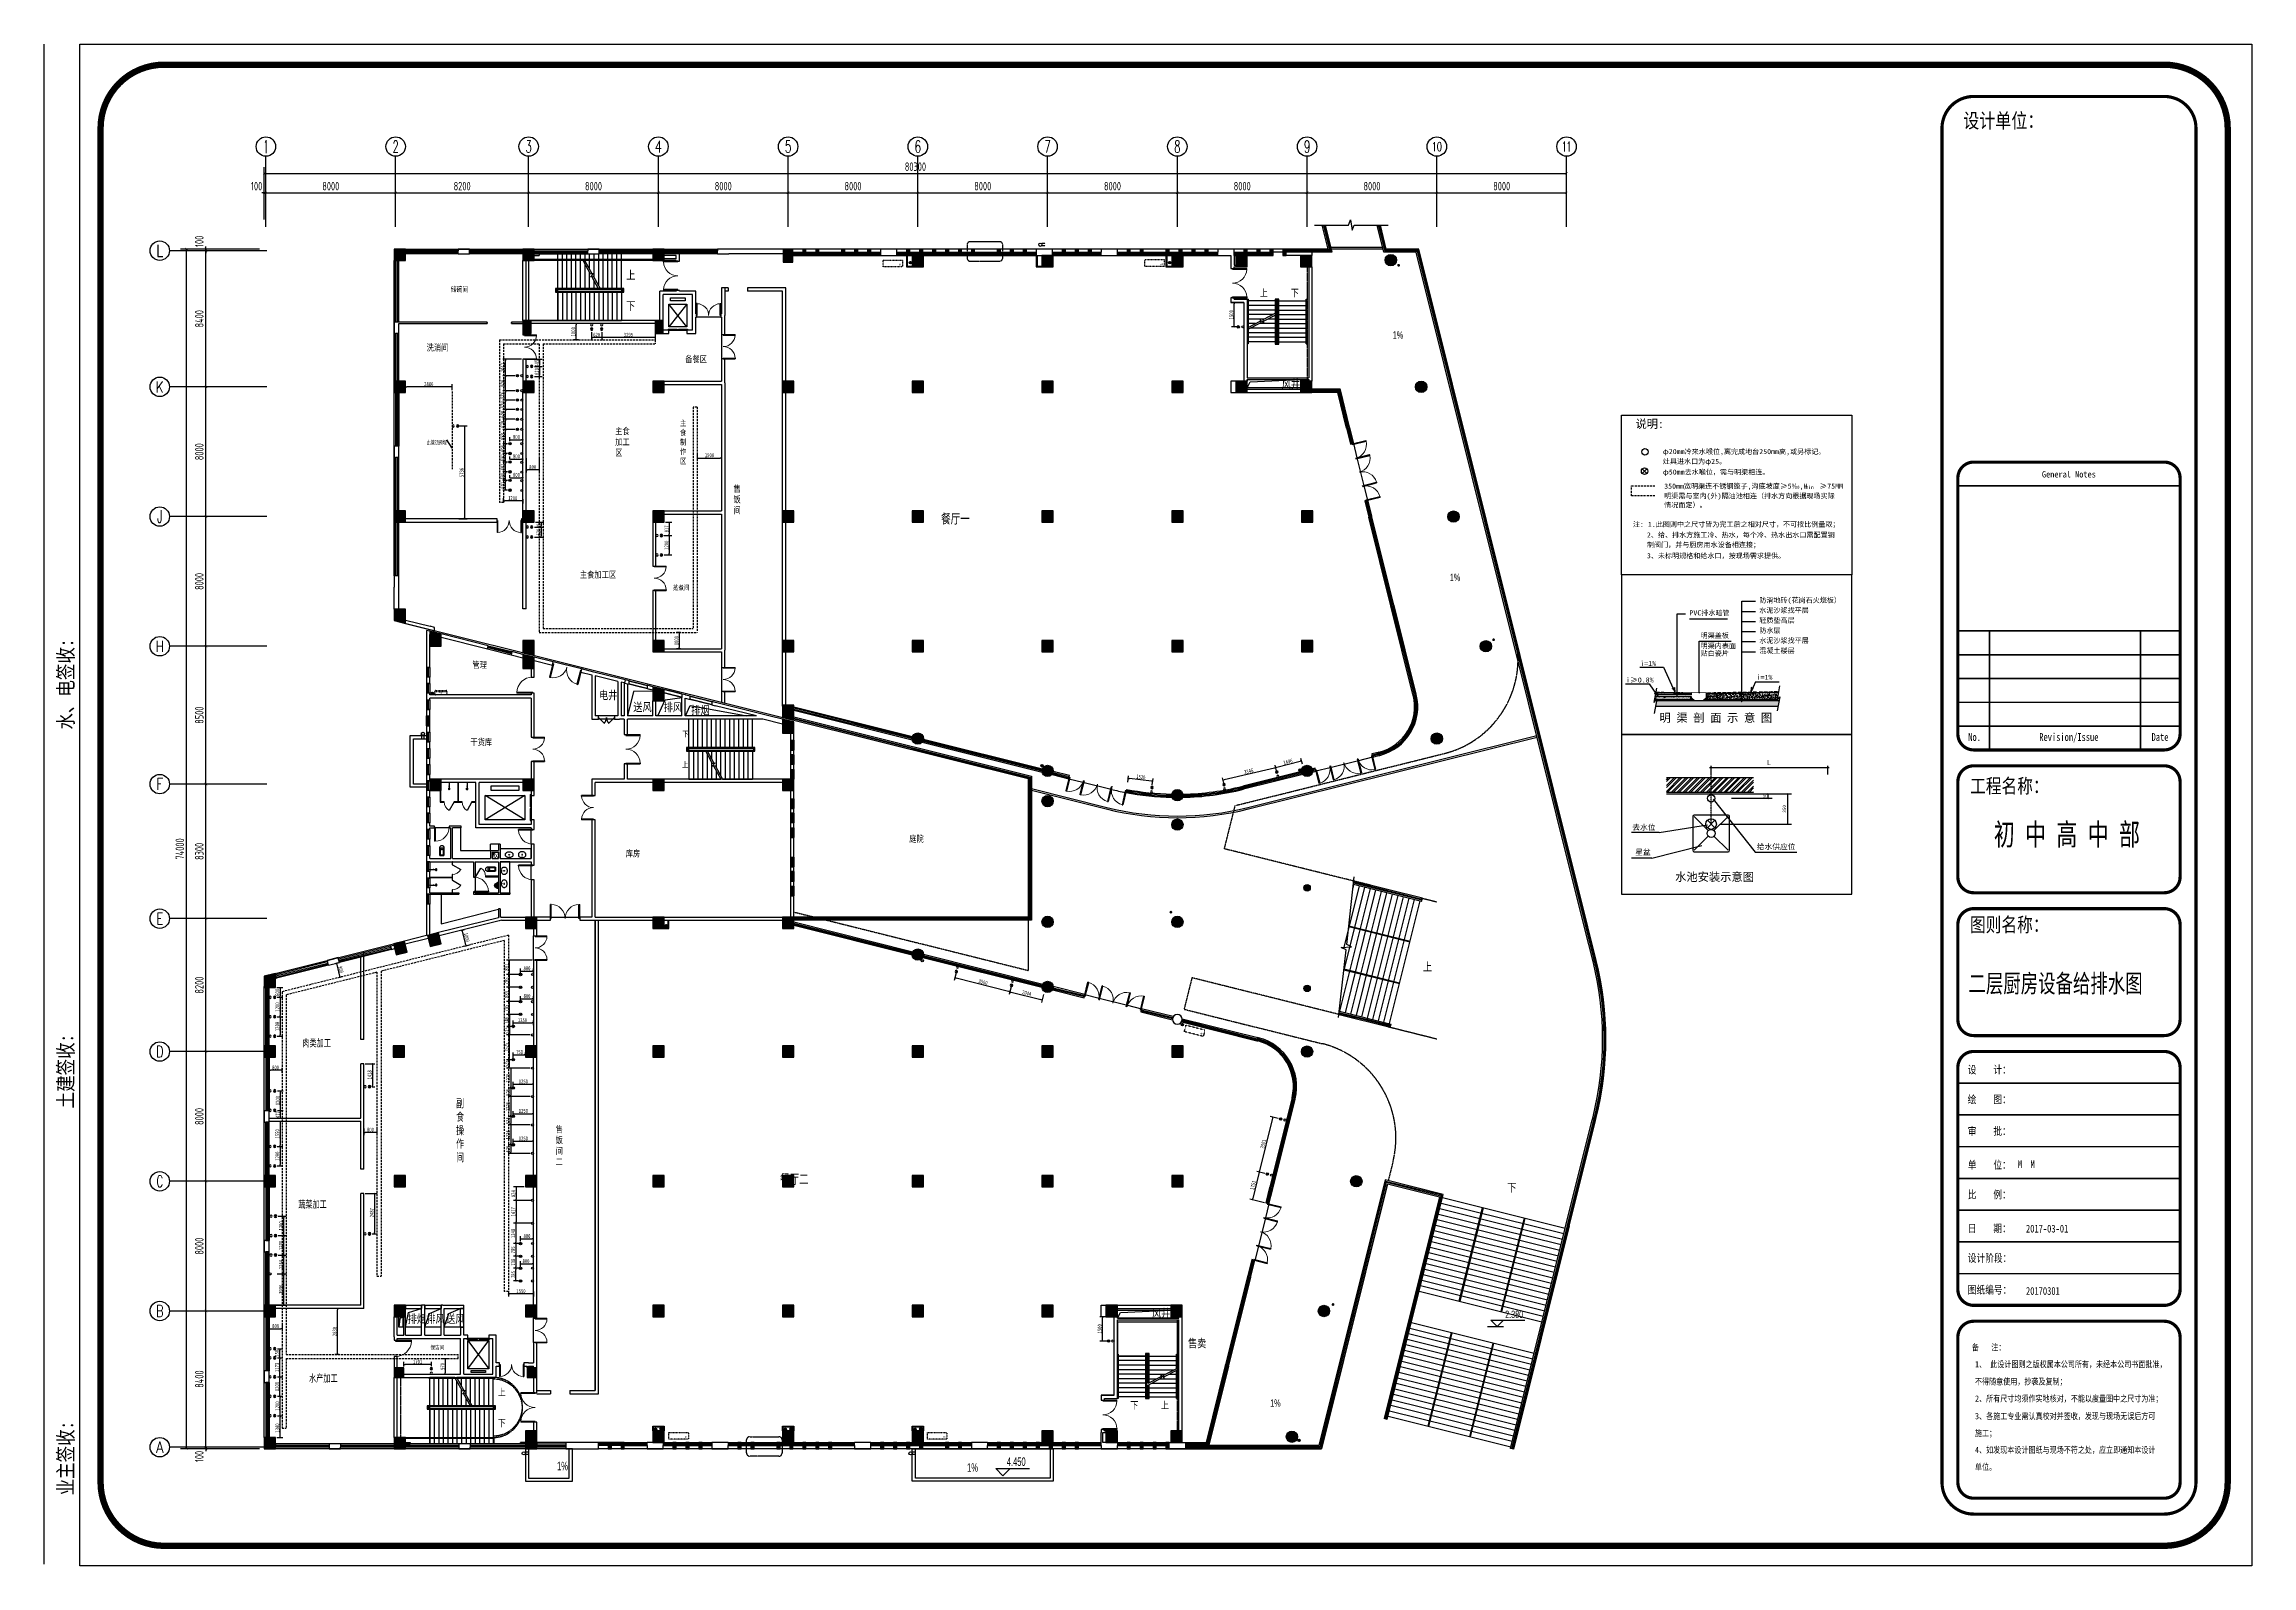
# Model space of a CAD drawing. Header units: inches. Extents: x -584 to 1446124, y -108140 to 99637.
# Drawn here: x 1090350 to 1226479, y -107365 to -13508 of the extents above; entities that cross this region are included whole.
import ezdxf
from ezdxf.enums import TextEntityAlignment as Align

# ---------------------------------------------------------------- set-up
doc = ezdxf.new("R2010")
doc.units = ezdxf.units.IN
doc.header["$MEASUREMENT"] = 0
for name, pattern in [('DASH', [0.35, 0.25, -0.1]), ('DASHED', [0.75, 0.5, -0.25]), ('HIDDEN', [0.375, 0.25, -0.125])]:
    doc.linetypes.add(name, pattern=pattern)
for name, color, linetype in [('0-空调出屋面', 41, 'Continuous'), ('0-雨水', 141, 'Continuous'), ('000外框', 7, 'Continuous'), ('AXIS', 3, 'Continuous'), ('AXIS_TEXT', 7, 'Continuous'), ('COLUMN', 6, 'Continuous'), ('CURTWALL', 4, 'Continuous'), ('DIM_ELEV', 3, 'Continuous'), ('DIM_SYMB', 3, 'Continuous'), ('EVTR', 2, 'Continuous'), ('LATRINE', 6, 'Continuous'), ('LG', 84, 'Continuous'), ('LVTRY', 6, 'Continuous'), ('PUB_HATCH', 8, 'Continuous'), ('PUB_STRM', 4, 'Continuous'), ('PUB_TEXT', 151, 'Continuous'), ('ROOM_NAME', 7, 'Continuous'), ('STAIR', 6, 'Continuous'), ('WALL', 7, 'Continuous'), ('WINDOW', 3, 'Continuous'), ('供排水', 4, 'Continuous'), ('厨房设备', 7, 'Continuous'), ('外框', 7, 'Continuous'), ('电位', 1, 'Continuous'), ('空调', 205, 'Continuous')]:
    doc.layers.add(name, color=color, linetype=linetype)
doc.styles.add('122', font='', dxfattribs={"height": 180})
doc.styles.add('_TCH_AXIS', font='COMPLEX', dxfattribs={"bigfont": 'GBCBIG'})
doc.styles.add('_TCH_DIM', font='stylu.ttf')
doc.styles.add('_TCH_DIM_T3', font='TSSDENG', dxfattribs={"width": 0.64, "bigfont": 'TSSDCHN'})
doc.styles.add('COMPLEX', font='stylu.ttf')
doc.styles.add('ET', font='', dxfattribs={"height": 186})
doc.styles.add('H1', font='', dxfattribs={"height": 200})
doc.styles.add('HZ-1', font='MingLiU.ttf', dxfattribs={"width": 0.8})
doc.styles.get("Standard").update_dxf_attribs({"font": '', "width": 0.7, "height": 250})
doc.styles.add('STYLE1', font='simhei.ttf', dxfattribs={"width": 0.8})
doc.styles.add('宋体', font='', dxfattribs={"width": 0.8})
doc.styles.add('宋体平面', font='', dxfattribs={"width": 0.8})
doc.styles.add('黑体', font='simhei.ttf', dxfattribs={"width": 0.7})
doc.styles.get('122').set_extended_font_data('NSimSun')
doc.styles.get('ET').set_extended_font_data('SimSun')
doc.styles.get('H1').set_extended_font_data('SimSun')
doc.styles.get('Standard').set_extended_font_data('NSimSun')
doc.styles.get('宋体').set_extended_font_data('NSimSun')
doc.styles.get('宋体平面').set_extended_font_data('SimSun')
doc.dimstyles.new('_TCH_ARCH&&150', dxfattribs={"dimtxt": 525, "dimasz": 150, "dimexe": 375, "dimexo": 450, "dimgap": 150, "dimtad": 1, "dimdec": 0, "dimzin": 0, "dimdsep": 46, "dimtxsty": '_TCH_DIM_T3', "dimblk": 'ARCHTICK', "dimcen": 0.09, "dimclrt": 7, "dimazin": 2, "dimtfac": 1, "dimtdec": 0, "dimtix": 1, "dimtmove": 2, "dimatfit": 3, "dimfxl": 0, "dimtolj": 1, "dimtzin": 0, "dimarcsym": 0})
doc.dimstyles.new('ISO-25', dxfattribs={"dimscale": 60, "dimtxt": 5, "dimasz": 2.5, "dimexe": 1.25, "dimexo": 3, "dimtad": 1, "dimdec": 0, "dimtxsty": 'Standard', "dimblk": 'ARCHTICK', "dimcen": 2.5, "dimadec": 0, "dimazin": 0, "dimtfac": 1, "dimtdec": 0, "dimtmove": 0, "dimatfit": 3, "dimfxl": 0, "dimarcsym": 0})
doc.dimstyles.new('电路', dxfattribs={"dimscale": 80, "dimtxt": 2.5, "dimasz": 1, "dimexe": 2, "dimexo": 1, "dimtad": 1, "dimdec": 0, "dimtxsty": 'Standard', "dimblk": 'DOT', "dimcen": 1, "dimclrd": 6, "dimclre": 6, "dimclrt": 6, "dimadec": 0, "dimazin": 0, "dimtfac": 1, "dimtdec": 0, "dimtmove": 0, "dimatfit": 3, "dimfxl": 0, "dimarcsym": 0})

# ---------------------------------------------------------------- blocks, each defined once
blk = doc.blocks.new('vhjkghkghkl')
at = {"layer": '空调', "linetype": 'DASH', "ltscale": 0.3}
blk.add_lwpolyline([(134071, 540199), (134071, 539779), (132871, 539779), (132871, 540199), (134071, 540199)], close=True, dxfattribs=at)
at = {"layer": '空调', "linetype": 'DASH', "ltscale": 0.3, "style": 'HZ-1'}
blk.add_text('AC', height=100, dxfattribs=at).set_placement((133846, 539867))
blk = doc.blocks.new('fgjhgjghkgk')
at = {"layer": '空调', "linetype": 'DASH', "ltscale": 0.3}
for p, q in [((124108, 467971), (124108, 468601)), ((124168, 468661), (124320, 468661)), ((124320, 468661), (124320, 467911)), ((124380, 468601), (124380, 467971)), ((124320, 467911), (124168, 467911))]:
    blk.add_line(p, q, dxfattribs=at)
for centre, start, end in [((124168, 468601), 90, 180), ((124320, 468601), 0, 90), ((124168, 467971), 180, 270), ((124320, 467971), 270, 0)]:
    blk.add_arc(centre, 60, start, end, dxfattribs=at)
at = {"layer": '空调', "linetype": 'DASH', "ltscale": 0.3, "style": 'HZ-1', "text_generation_flag": 4}
blk.add_text('AC', height=100, rotation=270, dxfattribs=at).set_placement((124287, 468364))
blk = doc.blocks.new('_ArchTick')
at = {"color": 0, "linetype": 'ByBlock', "const_width": 0.15}
blk.add_lwpolyline([(-0.5, -0.5), (0.5, 0.5)], dxfattribs=at)
blk = doc.blocks.new('*D303')
at = {"layer": 'AXIS', "color": 0, "lineweight": -2, "transparency": 16777216}
for p, q in [((1103630, -100046), (1099955, -100046)), ((1103630, -100146), (1099955, -100146)), ((1100330, -100046), (1100330, -99896)), ((1100330, -100146), (1100330, -100046)), ((1100330, -100146), (1100330, -100296))]:
    blk.add_line(p, q, dxfattribs=at)
at = {"layer": 'Defpoints', "color": 0, "transparency": 16777216}
for p in [(1100330, -100046), (1104080, -100046), (1104080, -100146)]:
    blk.add_point(p, dxfattribs=at)
at = {"layer": 'AXIS', "color": 0, "lineweight": -2, "transparency": 16777216, "xscale": 150, "yscale": 150, "zscale": 150}
for p, rotation in [((1100330, -100046), 270), ((1100330, -100146), 90)]:
    blk.add_blockref('_ArchTick', p, dxfattribs=dict(at, rotation=rotation))
at = {"layer": 'AXIS', "color": 7, "transparency": 16777216, "insert": (1099918, -100619), "char_height": 525, "attachment_point": 5, "rotation": 90, "style": '_TCH_DIM_T3'}
blk.add_mtext('\\A1;100', dxfattribs=at)
blk = doc.blocks.new('*D304')
at = {"layer": 'AXIS', "color": 0, "lineweight": -2, "transparency": 16777216}
for p, q in [((1103630, -91646), (1099955, -91646)), ((1100330, -100046), (1100330, -91646)), ((1103630, -100046), (1099955, -100046))]:
    blk.add_line(p, q, dxfattribs=at)
at = {"layer": 'Defpoints', "color": 0, "transparency": 16777216}
for p in [(1100330, -91646), (1104080, -91646), (1104080, -100046)]:
    blk.add_point(p, dxfattribs=at)
at = {"layer": 'AXIS', "color": 0, "lineweight": -2, "transparency": 16777216, "xscale": 150, "yscale": 150, "zscale": 150}
for p, rotation in [((1100330, -91646), 90), ((1100330, -100046), 270)]:
    blk.add_blockref('_ArchTick', p, dxfattribs=dict(at, rotation=rotation))
at = {"layer": 'AXIS', "color": 7, "transparency": 16777216, "insert": (1099918, -95846), "char_height": 525, "attachment_point": 5, "rotation": 90, "style": '_TCH_DIM_T3'}
blk.add_mtext('\\A1;8400', dxfattribs=at)
blk = doc.blocks.new('*D305')
at = {"layer": 'AXIS', "color": 0, "lineweight": -2, "transparency": 16777216}
for p, q in [((1103630, -83646), (1099955, -83646)), ((1100330, -91646), (1100330, -83646)), ((1103630, -91646), (1099955, -91646))]:
    blk.add_line(p, q, dxfattribs=at)
at = {"layer": 'Defpoints', "color": 0, "transparency": 16777216}
for p in [(1100330, -83646), (1104080, -83646), (1104080, -91646)]:
    blk.add_point(p, dxfattribs=at)
at = {"layer": 'AXIS', "color": 0, "lineweight": -2, "transparency": 16777216, "xscale": 150, "yscale": 150, "zscale": 150}
for p, rotation in [((1100330, -83646), 90), ((1100330, -91646), 270)]:
    blk.add_blockref('_ArchTick', p, dxfattribs=dict(at, rotation=rotation))
at = {"layer": 'AXIS', "color": 7, "transparency": 16777216, "insert": (1099918, -87646), "char_height": 525, "attachment_point": 5, "rotation": 90, "style": '_TCH_DIM_T3'}
blk.add_mtext('\\A1;8000', dxfattribs=at)
blk = doc.blocks.new('*D306')
at = {"layer": 'AXIS', "color": 0, "lineweight": -2, "transparency": 16777216}
for p, q in [((1103630, -75646), (1099955, -75646)), ((1100330, -83646), (1100330, -75646)), ((1103630, -83646), (1099955, -83646))]:
    blk.add_line(p, q, dxfattribs=at)
at = {"layer": 'Defpoints', "color": 0, "transparency": 16777216}
for p in [(1100330, -75646), (1104080, -75646), (1104080, -83646)]:
    blk.add_point(p, dxfattribs=at)
at = {"layer": 'AXIS', "color": 0, "lineweight": -2, "transparency": 16777216, "xscale": 150, "yscale": 150, "zscale": 150}
for p, rotation in [((1100330, -75646), 90), ((1100330, -83646), 270)]:
    blk.add_blockref('_ArchTick', p, dxfattribs=dict(at, rotation=rotation))
at = {"layer": 'AXIS', "color": 7, "transparency": 16777216, "insert": (1099918, -79646), "char_height": 525, "attachment_point": 5, "rotation": 90, "style": '_TCH_DIM_T3'}
blk.add_mtext('\\A1;8000', dxfattribs=at)
blk = doc.blocks.new('*D307')
at = {"layer": 'AXIS', "color": 0, "lineweight": -2, "transparency": 16777216}
for p, q in [((1103630, -67446), (1099955, -67446)), ((1100330, -75646), (1100330, -67446)), ((1103630, -75646), (1099955, -75646))]:
    blk.add_line(p, q, dxfattribs=at)
at = {"layer": 'Defpoints', "color": 0, "transparency": 16777216}
for p in [(1100330, -67446), (1104080, -67446), (1104080, -75646)]:
    blk.add_point(p, dxfattribs=at)
at = {"layer": 'AXIS', "color": 0, "lineweight": -2, "transparency": 16777216, "xscale": 150, "yscale": 150, "zscale": 150}
for p, rotation in [((1100330, -67446), 90), ((1100330, -75646), 270)]:
    blk.add_blockref('_ArchTick', p, dxfattribs=dict(at, rotation=rotation))
at = {"layer": 'AXIS', "color": 7, "transparency": 16777216, "insert": (1099918, -71546), "char_height": 525, "attachment_point": 5, "rotation": 90, "style": '_TCH_DIM_T3'}
blk.add_mtext('\\A1;8200', dxfattribs=at)
blk = doc.blocks.new('*D308')
at = {"layer": 'AXIS', "color": 0, "lineweight": -2, "transparency": 16777216}
for p, q in [((1103630, -59146), (1099955, -59146)), ((1100330, -67446), (1100330, -59146)), ((1103630, -67446), (1099955, -67446))]:
    blk.add_line(p, q, dxfattribs=at)
at = {"layer": 'Defpoints', "color": 0, "transparency": 16777216}
for p in [(1100330, -59146), (1104080, -59146), (1104080, -67446)]:
    blk.add_point(p, dxfattribs=at)
at = {"layer": 'AXIS', "color": 0, "lineweight": -2, "transparency": 16777216, "xscale": 150, "yscale": 150, "zscale": 150}
for p, rotation in [((1100330, -59146), 90), ((1100330, -67446), 270)]:
    blk.add_blockref('_ArchTick', p, dxfattribs=dict(at, rotation=rotation))
at = {"layer": 'AXIS', "color": 7, "transparency": 16777216, "insert": (1099918, -63296), "char_height": 525, "attachment_point": 5, "rotation": 90, "style": '_TCH_DIM_T3'}
blk.add_mtext('\\A1;8300', dxfattribs=at)
blk = doc.blocks.new('*D309')
at = {"layer": 'AXIS', "color": 0, "lineweight": -2, "transparency": 16777216}
for p, q in [((1103630, -50646), (1099955, -50646)), ((1100330, -59146), (1100330, -50646)), ((1103630, -59146), (1099955, -59146))]:
    blk.add_line(p, q, dxfattribs=at)
at = {"layer": 'Defpoints', "color": 0, "transparency": 16777216}
for p in [(1100330, -50646), (1104080, -50646), (1104080, -59146)]:
    blk.add_point(p, dxfattribs=at)
at = {"layer": 'AXIS', "color": 0, "lineweight": -2, "transparency": 16777216, "xscale": 150, "yscale": 150, "zscale": 150}
for p, rotation in [((1100330, -50646), 90), ((1100330, -59146), 270)]:
    blk.add_blockref('_ArchTick', p, dxfattribs=dict(at, rotation=rotation))
at = {"layer": 'AXIS', "color": 7, "transparency": 16777216, "insert": (1099918, -54896), "char_height": 525, "attachment_point": 5, "rotation": 90, "style": '_TCH_DIM_T3'}
blk.add_mtext('\\A1;8500', dxfattribs=at)
blk = doc.blocks.new('*D310')
at = {"layer": 'AXIS', "color": 0, "lineweight": -2, "transparency": 16777216}
for p, q in [((1103630, -42646), (1099955, -42646)), ((1100330, -50646), (1100330, -42646)), ((1103630, -50646), (1099955, -50646))]:
    blk.add_line(p, q, dxfattribs=at)
at = {"layer": 'Defpoints', "color": 0, "transparency": 16777216}
for p in [(1100330, -42646), (1104080, -42646), (1104080, -50646)]:
    blk.add_point(p, dxfattribs=at)
at = {"layer": 'AXIS', "color": 0, "lineweight": -2, "transparency": 16777216, "xscale": 150, "yscale": 150, "zscale": 150}
for p, rotation in [((1100330, -42646), 90), ((1100330, -50646), 270)]:
    blk.add_blockref('_ArchTick', p, dxfattribs=dict(at, rotation=rotation))
at = {"layer": 'AXIS', "color": 7, "transparency": 16777216, "insert": (1099918, -46646), "char_height": 525, "attachment_point": 5, "rotation": 90, "style": '_TCH_DIM_T3'}
blk.add_mtext('\\A1;8000', dxfattribs=at)
blk = doc.blocks.new('*D311')
at = {"layer": 'AXIS', "color": 0, "lineweight": -2, "transparency": 16777216}
for p, q in [((1103630, -34646), (1099955, -34646)), ((1100330, -42646), (1100330, -34646)), ((1103630, -42646), (1099955, -42646))]:
    blk.add_line(p, q, dxfattribs=at)
at = {"layer": 'Defpoints', "color": 0, "transparency": 16777216}
for p in [(1100330, -34646), (1104080, -34646), (1104080, -42646)]:
    blk.add_point(p, dxfattribs=at)
at = {"layer": 'AXIS', "color": 0, "lineweight": -2, "transparency": 16777216, "xscale": 150, "yscale": 150, "zscale": 150}
for p, rotation in [((1100330, -34646), 90), ((1100330, -42646), 270)]:
    blk.add_blockref('_ArchTick', p, dxfattribs=dict(at, rotation=rotation))
at = {"layer": 'AXIS', "color": 7, "transparency": 16777216, "insert": (1099918, -38646), "char_height": 525, "attachment_point": 5, "rotation": 90, "style": '_TCH_DIM_T3'}
blk.add_mtext('\\A1;8000', dxfattribs=at)
blk = doc.blocks.new('*D312')
at = {"layer": 'AXIS', "color": 0, "lineweight": -2, "transparency": 16777216}
for p, q in [((1103630, -26246), (1099955, -26246)), ((1100330, -34646), (1100330, -26246)), ((1103630, -34646), (1099955, -34646))]:
    blk.add_line(p, q, dxfattribs=at)
at = {"layer": 'Defpoints', "color": 0, "transparency": 16777216}
for p in [(1100330, -26246), (1104080, -26246), (1104080, -34646)]:
    blk.add_point(p, dxfattribs=at)
at = {"layer": 'AXIS', "color": 0, "lineweight": -2, "transparency": 16777216, "xscale": 150, "yscale": 150, "zscale": 150}
for p, rotation in [((1100330, -26246), 90), ((1100330, -34646), 270)]:
    blk.add_blockref('_ArchTick', p, dxfattribs=dict(at, rotation=rotation))
at = {"layer": 'AXIS', "color": 7, "transparency": 16777216, "insert": (1099918, -30446), "char_height": 525, "attachment_point": 5, "rotation": 90, "style": '_TCH_DIM_T3'}
blk.add_mtext('\\A1;8400', dxfattribs=at)
blk = doc.blocks.new('*D313')
at = {"layer": 'AXIS', "color": 0, "lineweight": -2, "transparency": 16777216}
for p, q in [((1103630, -26146), (1099955, -26146)), ((1103630, -26246), (1099955, -26246)), ((1100330, -26146), (1100330, -25996)), ((1100330, -26246), (1100330, -26146)), ((1100330, -26246), (1100330, -26396))]:
    blk.add_line(p, q, dxfattribs=at)
at = {"layer": 'Defpoints', "color": 0, "transparency": 16777216}
for p in [(1100330, -26146), (1104080, -26146), (1104080, -26246)]:
    blk.add_point(p, dxfattribs=at)
at = {"layer": 'AXIS', "color": 0, "lineweight": -2, "transparency": 16777216, "xscale": 150, "yscale": 150, "zscale": 150}
for p, rotation in [((1100330, -26146), 270), ((1100330, -26246), 90)]:
    blk.add_blockref('_ArchTick', p, dxfattribs=dict(at, rotation=rotation))
at = {"layer": 'AXIS', "color": 7, "transparency": 16777216, "insert": (1099918, -25673), "char_height": 525, "attachment_point": 5, "rotation": 90, "style": '_TCH_DIM_T3'}
blk.add_mtext('\\A1;100', dxfattribs=at)
blk = doc.blocks.new('*D314')
at = {"layer": 'AXIS', "color": 0, "lineweight": -2, "transparency": 16777216}
for p, q in [((1103630, -26146), (1098755, -26146)), ((1099130, -100146), (1099130, -26146)), ((1103630, -100146), (1098755, -100146))]:
    blk.add_line(p, q, dxfattribs=at)
at = {"layer": 'Defpoints', "color": 0, "transparency": 16777216}
for p in [(1099130, -26146), (1104080, -26146), (1104080, -100146)]:
    blk.add_point(p, dxfattribs=at)
at = {"layer": 'AXIS', "color": 0, "lineweight": -2, "transparency": 16777216, "xscale": 150, "yscale": 150, "zscale": 150}
for p, rotation in [((1099130, -26146), 90), ((1099130, -100146), 270)]:
    blk.add_blockref('_ArchTick', p, dxfattribs=dict(at, rotation=rotation))
at = {"layer": 'AXIS', "color": 7, "transparency": 16777216, "insert": (1098718, -63146), "char_height": 525, "attachment_point": 5, "rotation": 90, "style": '_TCH_DIM_T3'}
blk.add_mtext('\\A1;74000', dxfattribs=at)
blk = doc.blocks.new('*D315')
at = {"layer": 'AXIS', "color": 0, "lineweight": -2, "transparency": 16777216}
for p, q in [((1103924, -22677), (1103774, -22677)), ((1103924, -24331), (1103924, -22302)), ((1103924, -22677), (1104024, -22677)), ((1104024, -24331), (1104024, -22302)), ((1104024, -22677), (1104174, -22677))]:
    blk.add_line(p, q, dxfattribs=at)
at = {"layer": 'Defpoints', "color": 0, "transparency": 16777216}
for p in [(1104024, -22677), (1103924, -24781), (1104024, -24781)]:
    blk.add_point(p, dxfattribs=at)
at = {"layer": 'AXIS', "color": 0, "lineweight": -2, "transparency": 16777216, "xscale": 150, "yscale": 150, "zscale": 150}
blk.add_blockref('_ArchTick', (1103924, -22677), dxfattribs=at)
at = {"layer": 'AXIS', "color": 0, "lineweight": -2, "transparency": 16777216, "xscale": 150, "yscale": 150, "zscale": 150, "rotation": 180}
blk.add_blockref('_ArchTick', (1104024, -22677), dxfattribs=at)
at = {"layer": 'AXIS', "color": 7, "transparency": 16777216, "insert": (1103451, -22265), "char_height": 525, "attachment_point": 5, "style": '_TCH_DIM_T3'}
blk.add_mtext('\\A1;100', dxfattribs=at)
blk = doc.blocks.new('*D316')
at = {"layer": 'AXIS', "color": 0, "lineweight": -2, "transparency": 16777216}
for p, q in [((1104024, -24331), (1104024, -22302)), ((1104024, -22677), (1112024, -22677)), ((1112024, -24331), (1112024, -22302))]:
    blk.add_line(p, q, dxfattribs=at)
at = {"layer": 'Defpoints', "color": 0, "transparency": 16777216}
for p in [(1112024, -22677), (1104024, -24781), (1112024, -24781)]:
    blk.add_point(p, dxfattribs=at)
at = {"layer": 'AXIS', "color": 0, "lineweight": -2, "transparency": 16777216, "xscale": 150, "yscale": 150, "zscale": 150, "rotation": 180}
blk.add_blockref('_ArchTick', (1104024, -22677), dxfattribs=at)
at = {"layer": 'AXIS', "color": 0, "lineweight": -2, "transparency": 16777216, "xscale": 150, "yscale": 150, "zscale": 150}
blk.add_blockref('_ArchTick', (1112024, -22677), dxfattribs=at)
at = {"layer": 'AXIS', "color": 7, "transparency": 16777216, "insert": (1108024, -22265), "char_height": 525, "attachment_point": 5, "style": '_TCH_DIM_T3'}
blk.add_mtext('\\A1;8000', dxfattribs=at)
blk = doc.blocks.new('*D317')
at = {"layer": 'AXIS', "color": 0, "lineweight": -2, "transparency": 16777216}
for p, q in [((1112024, -24331), (1112024, -22302)), ((1112024, -22677), (1120224, -22677)), ((1120224, -24331), (1120224, -22302))]:
    blk.add_line(p, q, dxfattribs=at)
at = {"layer": 'Defpoints', "color": 0, "transparency": 16777216}
for p in [(1120224, -22677), (1112024, -24781), (1120224, -24781)]:
    blk.add_point(p, dxfattribs=at)
at = {"layer": 'AXIS', "color": 0, "lineweight": -2, "transparency": 16777216, "xscale": 150, "yscale": 150, "zscale": 150, "rotation": 180}
blk.add_blockref('_ArchTick', (1112024, -22677), dxfattribs=at)
at = {"layer": 'AXIS', "color": 0, "lineweight": -2, "transparency": 16777216, "xscale": 150, "yscale": 150, "zscale": 150}
blk.add_blockref('_ArchTick', (1120224, -22677), dxfattribs=at)
at = {"layer": 'AXIS', "color": 7, "transparency": 16777216, "insert": (1116124, -22265), "char_height": 525, "attachment_point": 5, "style": '_TCH_DIM_T3'}
blk.add_mtext('\\A1;8200', dxfattribs=at)
blk = doc.blocks.new('*D318')
at = {"layer": 'AXIS', "color": 0, "lineweight": -2, "transparency": 16777216}
for p, q in [((1120224, -24331), (1120224, -22302)), ((1120224, -22677), (1128224, -22677)), ((1128224, -24331), (1128224, -22302))]:
    blk.add_line(p, q, dxfattribs=at)
at = {"layer": 'Defpoints', "color": 0, "transparency": 16777216}
for p in [(1128224, -22677), (1120224, -24781), (1128224, -24781)]:
    blk.add_point(p, dxfattribs=at)
at = {"layer": 'AXIS', "color": 0, "lineweight": -2, "transparency": 16777216, "xscale": 150, "yscale": 150, "zscale": 150, "rotation": 180}
blk.add_blockref('_ArchTick', (1120224, -22677), dxfattribs=at)
at = {"layer": 'AXIS', "color": 0, "lineweight": -2, "transparency": 16777216, "xscale": 150, "yscale": 150, "zscale": 150}
blk.add_blockref('_ArchTick', (1128224, -22677), dxfattribs=at)
at = {"layer": 'AXIS', "color": 7, "transparency": 16777216, "insert": (1124224, -22265), "char_height": 525, "attachment_point": 5, "style": '_TCH_DIM_T3'}
blk.add_mtext('\\A1;8000', dxfattribs=at)
blk = doc.blocks.new('*D319')
at = {"layer": 'AXIS', "color": 0, "lineweight": -2, "transparency": 16777216}
for p, q in [((1128224, -24331), (1128224, -22302)), ((1128224, -22677), (1136224, -22677)), ((1136224, -24331), (1136224, -22302))]:
    blk.add_line(p, q, dxfattribs=at)
at = {"layer": 'Defpoints', "color": 0, "transparency": 16777216}
for p in [(1136224, -22677), (1128224, -24781), (1136224, -24781)]:
    blk.add_point(p, dxfattribs=at)
at = {"layer": 'AXIS', "color": 0, "lineweight": -2, "transparency": 16777216, "xscale": 150, "yscale": 150, "zscale": 150, "rotation": 180}
blk.add_blockref('_ArchTick', (1128224, -22677), dxfattribs=at)
at = {"layer": 'AXIS', "color": 0, "lineweight": -2, "transparency": 16777216, "xscale": 150, "yscale": 150, "zscale": 150}
blk.add_blockref('_ArchTick', (1136224, -22677), dxfattribs=at)
at = {"layer": 'AXIS', "color": 7, "transparency": 16777216, "insert": (1132224, -22265), "char_height": 525, "attachment_point": 5, "style": '_TCH_DIM_T3'}
blk.add_mtext('\\A1;8000', dxfattribs=at)
blk = doc.blocks.new('*D320')
at = {"layer": 'AXIS', "color": 0, "lineweight": -2, "transparency": 16777216}
for p, q in [((1136224, -24331), (1136224, -22302)), ((1136224, -22677), (1144224, -22677)), ((1144224, -24331), (1144224, -22302))]:
    blk.add_line(p, q, dxfattribs=at)
at = {"layer": 'Defpoints', "color": 0, "transparency": 16777216}
for p in [(1144224, -22677), (1136224, -24781), (1144224, -24781)]:
    blk.add_point(p, dxfattribs=at)
at = {"layer": 'AXIS', "color": 0, "lineweight": -2, "transparency": 16777216, "xscale": 150, "yscale": 150, "zscale": 150, "rotation": 180}
blk.add_blockref('_ArchTick', (1136224, -22677), dxfattribs=at)
at = {"layer": 'AXIS', "color": 0, "lineweight": -2, "transparency": 16777216, "xscale": 150, "yscale": 150, "zscale": 150}
blk.add_blockref('_ArchTick', (1144224, -22677), dxfattribs=at)
at = {"layer": 'AXIS', "color": 7, "transparency": 16777216, "insert": (1140224, -22265), "char_height": 525, "attachment_point": 5, "style": '_TCH_DIM_T3'}
blk.add_mtext('\\A1;8000', dxfattribs=at)
blk = doc.blocks.new('*D321')
at = {"layer": 'AXIS', "color": 0, "lineweight": -2, "transparency": 16777216}
for p, q in [((1144224, -24331), (1144224, -22302)), ((1144224, -22677), (1152224, -22677)), ((1152224, -24331), (1152224, -22302))]:
    blk.add_line(p, q, dxfattribs=at)
at = {"layer": 'Defpoints', "color": 0, "transparency": 16777216}
for p in [(1152224, -22677), (1144224, -24781), (1152224, -24781)]:
    blk.add_point(p, dxfattribs=at)
at = {"layer": 'AXIS', "color": 0, "lineweight": -2, "transparency": 16777216, "xscale": 150, "yscale": 150, "zscale": 150, "rotation": 180}
blk.add_blockref('_ArchTick', (1144224, -22677), dxfattribs=at)
at = {"layer": 'AXIS', "color": 0, "lineweight": -2, "transparency": 16777216, "xscale": 150, "yscale": 150, "zscale": 150}
blk.add_blockref('_ArchTick', (1152224, -22677), dxfattribs=at)
at = {"layer": 'AXIS', "color": 7, "transparency": 16777216, "insert": (1148224, -22265), "char_height": 525, "attachment_point": 5, "style": '_TCH_DIM_T3'}
blk.add_mtext('\\A1;8000', dxfattribs=at)
blk = doc.blocks.new('*D322')
at = {"layer": 'AXIS', "color": 0, "lineweight": -2, "transparency": 16777216}
for p, q in [((1152224, -24331), (1152224, -22302)), ((1152224, -22677), (1160224, -22677)), ((1160224, -24331), (1160224, -22302))]:
    blk.add_line(p, q, dxfattribs=at)
at = {"layer": 'Defpoints', "color": 0, "transparency": 16777216}
for p in [(1160224, -22677), (1152224, -24781), (1160224, -24781)]:
    blk.add_point(p, dxfattribs=at)
at = {"layer": 'AXIS', "color": 0, "lineweight": -2, "transparency": 16777216, "xscale": 150, "yscale": 150, "zscale": 150, "rotation": 180}
blk.add_blockref('_ArchTick', (1152224, -22677), dxfattribs=at)
at = {"layer": 'AXIS', "color": 0, "lineweight": -2, "transparency": 16777216, "xscale": 150, "yscale": 150, "zscale": 150}
blk.add_blockref('_ArchTick', (1160224, -22677), dxfattribs=at)
at = {"layer": 'AXIS', "color": 7, "transparency": 16777216, "insert": (1156224, -22265), "char_height": 525, "attachment_point": 5, "style": '_TCH_DIM_T3'}
blk.add_mtext('\\A1;8000', dxfattribs=at)
blk = doc.blocks.new('*D323')
at = {"layer": 'AXIS', "color": 0, "lineweight": -2, "transparency": 16777216}
for p, q in [((1160224, -24331), (1160224, -22302)), ((1160224, -22677), (1168224, -22677)), ((1168224, -24331), (1168224, -22302))]:
    blk.add_line(p, q, dxfattribs=at)
at = {"layer": 'Defpoints', "color": 0, "transparency": 16777216}
for p in [(1168224, -22677), (1160224, -24781), (1168224, -24781)]:
    blk.add_point(p, dxfattribs=at)
at = {"layer": 'AXIS', "color": 0, "lineweight": -2, "transparency": 16777216, "xscale": 150, "yscale": 150, "zscale": 150, "rotation": 180}
blk.add_blockref('_ArchTick', (1160224, -22677), dxfattribs=at)
at = {"layer": 'AXIS', "color": 0, "lineweight": -2, "transparency": 16777216, "xscale": 150, "yscale": 150, "zscale": 150}
blk.add_blockref('_ArchTick', (1168224, -22677), dxfattribs=at)
at = {"layer": 'AXIS', "color": 7, "transparency": 16777216, "insert": (1164224, -22265), "char_height": 525, "attachment_point": 5, "style": '_TCH_DIM_T3'}
blk.add_mtext('\\A1;8000', dxfattribs=at)
blk = doc.blocks.new('*D324')
at = {"layer": 'AXIS', "color": 0, "lineweight": -2, "transparency": 16777216}
for p, q in [((1168224, -24331), (1168224, -22302)), ((1168224, -22677), (1176224, -22677)), ((1176224, -24331), (1176224, -22302))]:
    blk.add_line(p, q, dxfattribs=at)
at = {"layer": 'Defpoints', "color": 0, "transparency": 16777216}
for p in [(1176224, -22677), (1168224, -24781), (1176224, -24781)]:
    blk.add_point(p, dxfattribs=at)
at = {"layer": 'AXIS', "color": 0, "lineweight": -2, "transparency": 16777216, "xscale": 150, "yscale": 150, "zscale": 150, "rotation": 180}
blk.add_blockref('_ArchTick', (1168224, -22677), dxfattribs=at)
at = {"layer": 'AXIS', "color": 0, "lineweight": -2, "transparency": 16777216, "xscale": 150, "yscale": 150, "zscale": 150}
blk.add_blockref('_ArchTick', (1176224, -22677), dxfattribs=at)
at = {"layer": 'AXIS', "color": 7, "transparency": 16777216, "insert": (1172224, -22265), "char_height": 525, "attachment_point": 5, "style": '_TCH_DIM_T3'}
blk.add_mtext('\\A1;8000', dxfattribs=at)
blk = doc.blocks.new('*D325')
at = {"layer": 'AXIS', "color": 0, "lineweight": -2, "transparency": 16777216}
for p, q in [((1176224, -24331), (1176224, -22302)), ((1176224, -22677), (1184224, -22677)), ((1184224, -24331), (1184224, -22302))]:
    blk.add_line(p, q, dxfattribs=at)
at = {"layer": 'Defpoints', "color": 0, "transparency": 16777216}
for p in [(1184224, -22677), (1176224, -24781), (1184224, -24781)]:
    blk.add_point(p, dxfattribs=at)
at = {"layer": 'AXIS', "color": 0, "lineweight": -2, "transparency": 16777216, "xscale": 150, "yscale": 150, "zscale": 150, "rotation": 180}
blk.add_blockref('_ArchTick', (1176224, -22677), dxfattribs=at)
at = {"layer": 'AXIS', "color": 0, "lineweight": -2, "transparency": 16777216, "xscale": 150, "yscale": 150, "zscale": 150}
blk.add_blockref('_ArchTick', (1184224, -22677), dxfattribs=at)
at = {"layer": 'AXIS', "color": 7, "transparency": 16777216, "insert": (1180224, -22265), "char_height": 525, "attachment_point": 5, "style": '_TCH_DIM_T3'}
blk.add_mtext('\\A1;8000', dxfattribs=at)
blk = doc.blocks.new('*D326')
at = {"layer": 'AXIS', "color": 0, "lineweight": -2, "transparency": 16777216}
for p, q in [((1103924, -24331), (1103924, -21102)), ((1103924, -21477), (1184224, -21477)), ((1184224, -24331), (1184224, -21102))]:
    blk.add_line(p, q, dxfattribs=at)
at = {"layer": 'Defpoints', "color": 0, "transparency": 16777216}
for p in [(1184224, -21477), (1103924, -24781), (1184224, -24781)]:
    blk.add_point(p, dxfattribs=at)
at = {"layer": 'AXIS', "color": 0, "lineweight": -2, "transparency": 16777216, "xscale": 150, "yscale": 150, "zscale": 150, "rotation": 180}
blk.add_blockref('_ArchTick', (1103924, -21477), dxfattribs=at)
at = {"layer": 'AXIS', "color": 0, "lineweight": -2, "transparency": 16777216, "xscale": 150, "yscale": 150, "zscale": 150}
blk.add_blockref('_ArchTick', (1184224, -21477), dxfattribs=at)
at = {"layer": 'AXIS', "color": 7, "transparency": 16777216, "insert": (1144074, -21065), "char_height": 525, "attachment_point": 5, "style": '_TCH_DIM_T3'}
blk.add_mtext('\\A1;80300', dxfattribs=at)
blk = doc.blocks.new('_FZH')
at = {"layer": 'WALL'}
blk.add_lwpolyline([(-0.5, -0.5), (0.5, -0.5), (0.5, 0.5), (-0.5, 0.5)], close=True, dxfattribs=at)
blk.add_solid([(-0.5, -0.5), (0.5, -0.5), (-0.5, 0.5), (0.5, 0.5)], dxfattribs=at)
blk = doc.blocks.new('_YZH')
blk.add_circle((0, 0), 0.5)
at = {"layer": 'PUB_HATCH', "const_width": 0.5}
blk.add_lwpolyline([(-0.25, 0, 1), (0.25, 0, 1)], format="xyb", close=True, dxfattribs=at)
blk = doc.blocks.new('$TCHSYS$WIN2D')
for p, q in [((-0.5, 0.5), (0.5, 0.5)), ((-0.5, 0.5), (-0.5, -0.5)), ((0.5, 0.5), (0.5, -0.5)), ((0.5, 0.167), (-0.5, 0.167)), ((0.5, -0.167), (-0.5, -0.167)), ((-0.5, -0.5), (0.5, -0.5))]:
    blk.add_line(p, q)
blk = doc.blocks.new('$DorLib2D$00000002')
for p, q in [((-0.5, 0), (-0.5, 0.4875)), ((-0.475, 0.4875), (-0.5, 0.4875)), ((-0.475, 0), (-0.475, 0.4875)), ((0.475, 0), (0.475, 0.4875)), ((0.475, 0.4875), (0.5, 0.4875)), ((0.5, 0), (0.5, 0.4875)), ((-0.5, 0), (-0.475, 0)), ((0.5, 0), (0.475, 0))]:
    blk.add_line(p, q)
at = {"lineweight": 13}
for centre, start, end in [((-0.4875, 0), 0, 88.530716), ((0.4875, 0), 91.469284, 180)]:
    blk.add_arc(centre, 0.4875, start, end, dxfattribs=at)
blk = doc.blocks.new('$DORLIB2D$00000127')
at = {"color": 0}
for points in [[(-0.533, 0.795), (-0.533, 0.69)], [(-0.033, 0.795), (-0.533, 0.795)], [(-0.033, 0.69), (-0.533, 0.69)], [(0.5, 0.5), (-0.5, 0.5)], [(-0.033, 0.795), (-0.033, 0.69)], [(0.533, 0.795), (0.033, 0.795)], [(0.033, 0.795), (0.033, 0.69)], [(0.533, 0.69), (0.033, 0.69)], [(0.533, 0.795), (0.533, 0.69)]]:
    blk.add_lwpolyline(points, dxfattribs=at)
blk = doc.blocks.new('$DorLib2D$00000001')
for p, q in [((0.45, 0.975), (0.5, 0.975)), ((0.45, 0), (0.45, 0.975)), ((0.5, 0), (0.45, 0)), ((0.5, 0), (0.5, 0.975))]:
    blk.add_line(p, q)
at = {"lineweight": 13}
blk.add_arc((0.475, 0), 0.975, 91.46928, 180, dxfattribs=at)
blk = doc.blocks.new('$WINLIB2D$00000001')
at = {"color": 0}
for points in [[(-0.5, 0.5), (-0.5, -0.5)], [(-0.5, 0.5), (0.5, 0.5)], [(0.5, 0.167), (-0.5, 0.167)], [(0.5, -0.5), (0.5, 0.5)], [(0.5, -0.167), (-0.5, -0.167)], [(-0.5, -0.5), (0.5, -0.5)]]:
    blk.add_lwpolyline(points, dxfattribs=at)
blk = doc.blocks.new('_AXISO')
blk.add_circle((0, 0), 0.5)
at = {"layer": 'AXIS_TEXT', "style": 'COMPLEX', "width": 1.041667}
blk.add_attdef('A', text='', height=0.56, dxfattribs=at).set_placement((-0.25, -0.28), (0.25, -0.28), align=Align.FIT)
blk = doc.blocks.new('$DorLib2D$00000116')
at = {"color": 0}
for p, q in [((-0.5, 0), (-0.15, 0.35)), ((0.5, 0), (0.15, 0.35))]:
    blk.add_line(p, q, dxfattribs=at)
for centre, start, end in [((-0.5, 0), 0, 45), ((0.5, 0), 135, 180)]:
    blk.add_arc(centre, 0.5, start, end, dxfattribs=at)
blk = doc.blocks.new('$lvtry$00000221')
at = {"color": 0}
for p, q in [((-124, -91, 0), (-43, -216, 0)), ((-116, -76, 0), (116, -76, 0)), ((43, -216, 0), (124, -91, 0))]:
    blk.add_line(p, q, dxfattribs=at)
at = {"color": 0, "elevation": 0}
blk.add_lwpolyline([(69, -231, -0.5773503), (-69, -231), (-162, -88, -0.1453776), (-170, -61), (-170, 0), (170, 0), (170, -61, -0.1453776), (162, -88)], format="xyb", close=True, dxfattribs=at)
at = {"color": 0}
for centre, radius in [((0, -177, 0), 20), ((0, -38, 0), 17.7)]:
    blk.add_circle(centre, radius, dxfattribs=at)
for centre, radius, start, end in [((-116, -86, 0), 10, 90, 213.0863), ((0, -191, 0), 50, 210, 330), ((116, -86, 0), 10, 326.9137, 90)]:
    blk.add_arc(centre, radius, start, end, dxfattribs=at)
for p in [(0, -38, 0), (0, -177, 0)]:
    blk.add_point(p, dxfattribs=at)
blk = doc.blocks.new('$lvtry$00000194')
at = {"color": 0}
for p, q in [((-17, -27), (-17, -17)), ((17, -27), (17, -17))]:
    blk.add_line(p, q, dxfattribs=at)
blk.add_lwpolyline([(14, -39, -0.0673736), (92, -53, -0.0881515), (166, -93, -0.1052687), (218, -155, -0.1216849), (235, -224, -0.1216849), (218, -292, -0.1052687), (166, -355, -0.0881515), (92, -394, -0.0789663), (0, -409, -0.0789663), (-92, -394, -0.0881515), (-166, -355, -0.1052687), (-218, -292, -0.1216849), (-235, -224, -0.1216849), (-218, -155, -0.1052687), (-166, -93, -0.0881515), (-92, -53, -0.059935), (-23, -40, -0.059935)], format="xyb", dxfattribs=at)
for centre, radius in [((0, -221), 20), ((0, -27), 16.7), ((0, -221), 15)]:
    blk.add_circle(centre, radius, dxfattribs=at)
for centre, radius, start, end in [((0, -17), 16.7, 0, 180), ((-40, -17), 10.1, 106.60956, 258.16482), ((-64, 250), 259, 274.70692, 282.37316), ((-75, -197), 173, 71.36005, 79.18732), ((-29, -63), 6.77, 155.34398, 308.32242), ((-171, 35), 166, 324.84107, 338.13372), ((-171, 35), 170, 324.84107, 331.35233), ((-29, -63), 3.37, 155.34398, 308.32242), ((100, -178), 170, 132.31406, 138.82532), ((100, -178), 166, 125.53268, 138.82532), ((-12, -42), 10.6, 201.89238, 261.77402), ((-381, -99), 372, 2.39824, 6.76269), ((0, -80), 9.9, 201.78369, 338.21631), ((64, 250), 259, 257.62684, 265.29308), ((381, -99), 372, 170.10083, 177.60176), ((75, -197), 173, 100.81268, 110.41907), ((40, -17), 10.1, 281.83518, 73.39044)]:
    blk.add_arc(centre, radius, start, end, dxfattribs=at)
for p in [(0, -27), (0, -221)]:
    blk.add_point(p, dxfattribs=at)
blk = doc.blocks.new('$lvtry$00000168')
at = {"color": 0}
blk.add_line((0, 0), (0, -395), dxfattribs=at)
blk.add_arc((0, -395), 50, 121.03319, 58.96681, dxfattribs=at)
for p in [(0, 0), (0, -223)]:
    blk.add_point(p, dxfattribs=at)
blk = doc.blocks.new('$TCHSYS$APDOOR2D')
blk.add_line((0.5, 0), (0, 0.87))
at = {"lineweight": 13}
blk.add_arc((0.5, 0), 1, 120, 180, dxfattribs=at)
blk = doc.blocks.new('$lvtry$00000200')
at = {"color": 0}
for p, q in [((-110, -40, 0), (-110, -470, 0)), ((100, -30, 0), (-100, -30, 0)), ((110, -470, 0), (110, -40, 0))]:
    blk.add_line(p, q, dxfattribs=at)
at = {"color": 0, "elevation": 0}
blk.add_lwpolyline([(100, 0), (-100, 0, 0.4142136), (-140, -40), (-140, -480, 0.4142136), (-30, -590), (30, -590, 0.4142136), (140, -480), (140, -40, 0.4142136)], format="xyb", close=True, dxfattribs=at)
blk.add_lwpolyline([(140, -470), (-140, -470)], dxfattribs=at)
at = {"color": 0}
blk.add_circle((0, -359, 0), 20, dxfattribs=at)
for centre, start, end in [((-100, -40, 0), 90, 180), ((100, -40, 0), 0, 90)]:
    blk.add_arc(centre, 10, start, end, dxfattribs=at)
for p in [(0, 0), (0, -359, 0)]:
    blk.add_point(p, dxfattribs=at)
blk = doc.blocks.new('A$C4B041D0B')
at = {"layer": '供排水', "color": 14}
for p, q in [((393, 128), (287, 22)), ((287, 128), (393, 22))]:
    blk.add_line(p, q, dxfattribs=at)
at = {"layer": '供排水'}
for centre, radius in [((65, 75), 65.2), ((340, 75), 75)]:
    blk.add_circle(centre, radius, dxfattribs=at)
blk = doc.blocks.new('_DOT')
at = {"color": 0, "linetype": 'ByBlock'}
blk.add_line((-0.5, 0), (-1, 0), dxfattribs=at)
at = {"color": 0, "linetype": 'ByBlock', "const_width": 0.5}
blk.add_lwpolyline([(-0.25, 0, 1), (0.25, 0, 1)], format="xyb", close=True, dxfattribs=at)
blk = doc.blocks.new('*D398')
at = {"layer": 'Defpoints', "color": 0, "transparency": 16777216}
for p in [(1115849, -37060), (1115849, -42796), (1116267, -42796)]:
    blk.add_point(p, dxfattribs=at)
at = {"layer": '电位', "color": 6, "lineweight": -2, "transparency": 16777216}
for p, q in [((1115929, -37060), (1116427, -37060)), ((1116267, -37140), (1116267, -42716)), ((1115929, -42796), (1116427, -42796))]:
    blk.add_line(p, q, dxfattribs=at)
at = {"layer": '电位', "color": 6, "lineweight": -2, "transparency": 16777216, "xscale": 80, "yscale": 80, "zscale": 80}
for p, rotation in [((1116267, -37060), 90), ((1116267, -42796), 270)]:
    blk.add_blockref('_DOT', p, dxfattribs=dict(at, rotation=rotation))
at = {"layer": '电位', "color": 6, "transparency": 16777216, "insert": (1116092, -39928), "char_height": 250, "attachment_point": 5, "rotation": 90}
blk.add_mtext('5736', dxfattribs=at)
blk = doc.blocks.new('*D399')
at = {"layer": 'Defpoints', "color": 0, "transparency": 16777216}
for p in [(1112624, -34646), (1112624, -34928), (1115509, -34928)]:
    blk.add_point(p, dxfattribs=at)
at = {"layer": '电位', "color": 6, "lineweight": -2, "transparency": 16777216}
for p, q in [((1112624, -34848), (1112624, -34486)), ((1115429, -34646), (1112704, -34646)), ((1115509, -34848), (1115509, -34486))]:
    blk.add_line(p, q, dxfattribs=at)
at = {"layer": '电位', "color": 6, "lineweight": -2, "transparency": 16777216, "xscale": 80, "yscale": 80, "zscale": 80, "rotation": 180}
blk.add_blockref('_DOT', (1112624, -34646), dxfattribs=at)
at = {"layer": '电位', "color": 6, "lineweight": -2, "transparency": 16777216, "xscale": 80, "yscale": 80, "zscale": 80}
blk.add_blockref('_DOT', (1115509, -34646), dxfattribs=at)
at = {"layer": '电位', "color": 6, "transparency": 16777216, "insert": (1114067, -34471), "char_height": 250, "attachment_point": 5}
blk.add_mtext('2886', dxfattribs=at)
blk = doc.blocks.new('A$C561D5FAB')
at = {"layer": '供排水', "color": 14}
for p, q in [((128, 22), (22, 128)), ((128, 128), (22, 22))]:
    blk.add_line(p, q, dxfattribs=at)
at = {"layer": '供排水'}
blk.add_circle((75, 75), 75, dxfattribs=at)
blk = doc.blocks.new('*D400')
at = {"layer": 'Defpoints', "color": 0, "transparency": 16777216}
for p in [(1118674, -41680), (1118674, -41865), (1119874, -41495)]:
    blk.add_point(p, dxfattribs=at)
at = {"layer": '电位', "color": 6, "lineweight": -2, "transparency": 16777216}
for p, q in [((1118674, -41785), (1118674, -41520)), ((1119794, -41680), (1118754, -41680)), ((1119874, -41575), (1119874, -41840))]:
    blk.add_line(p, q, dxfattribs=at)
at = {"layer": '电位', "color": 6, "lineweight": -2, "transparency": 16777216, "xscale": 80, "yscale": 80, "zscale": 80, "rotation": 180}
blk.add_blockref('_DOT', (1118674, -41680), dxfattribs=at)
at = {"layer": '电位', "color": 6, "lineweight": -2, "transparency": 16777216, "xscale": 80, "yscale": 80, "zscale": 80}
blk.add_blockref('_DOT', (1119874, -41680), dxfattribs=at)
at = {"layer": '电位', "color": 6, "transparency": 16777216, "insert": (1119241, -41505), "char_height": 250, "attachment_point": 5}
blk.add_mtext('1200', dxfattribs=at)
blk = doc.blocks.new('*D401')
at = {"layer": 'Defpoints', "color": 0, "transparency": 16777216}
for p in [(1120074, -32946), (1120514, -33391), (1120897, -33391)]:
    blk.add_point(p, dxfattribs=at)
at = {"layer": '电位', "color": 6, "lineweight": -2, "transparency": 16777216}
for p, q in [((1120417, -32946), (1121057, -32946)), ((1120594, -33391), (1121057, -33391)), ((1120897, -33026), (1120897, -33311))]:
    blk.add_line(p, q, dxfattribs=at)
at = {"layer": '电位', "color": 6, "lineweight": -2, "transparency": 16777216, "xscale": 80, "yscale": 80, "zscale": 80}
for p, rotation in [((1120897, -32946), 90), ((1120897, -33391), 270)]:
    blk.add_blockref('_DOT', p, dxfattribs=dict(at, rotation=rotation))
at = {"layer": '电位', "color": 6, "transparency": 16777216, "insert": (1120722, -33190), "char_height": 250, "attachment_point": 5, "rotation": 90}
blk.add_mtext('445', dxfattribs=at)
blk = doc.blocks.new('*D402')
at = {"layer": 'Defpoints', "color": 0, "transparency": 16777216}
for p in [(1120514, -33391), (1120514, -34011), (1120897, -34011)]:
    blk.add_point(p, dxfattribs=at)
at = {"layer": '电位', "color": 6, "lineweight": -2, "transparency": 16777216}
for p, q in [((1120594, -33391), (1121057, -33391)), ((1120594, -34011), (1121057, -34011)), ((1120897, -33471), (1120897, -33931))]:
    blk.add_line(p, q, dxfattribs=at)
at = {"layer": '电位', "color": 6, "lineweight": -2, "transparency": 16777216, "xscale": 80, "yscale": 80, "zscale": 80}
for p, rotation in [((1120897, -33391), 90), ((1120897, -34011), 270)]:
    blk.add_blockref('_DOT', p, dxfattribs=dict(at, rotation=rotation))
at = {"layer": '电位', "color": 6, "transparency": 16777216, "insert": (1120722, -33701), "char_height": 250, "attachment_point": 5, "rotation": 90}
blk.add_mtext('620', dxfattribs=at)
blk = doc.blocks.new('*D403')
at = {"layer": 'Defpoints', "color": 0, "transparency": 16777216}
for p in [(1120514, -43291), (1120574, -42996), (1121006, -43291)]:
    blk.add_point(p, dxfattribs=at)
at = {"layer": '电位', "color": 6, "lineweight": -2, "transparency": 16777216}
for p, q in [((1120594, -43291), (1121166, -43291)), ((1120654, -42996), (1121166, -42996)), ((1121006, -43076), (1121006, -43211))]:
    blk.add_line(p, q, dxfattribs=at)
at = {"layer": '电位', "color": 6, "lineweight": -2, "transparency": 16777216, "xscale": 80, "yscale": 80, "zscale": 80}
for p, rotation in [((1121006, -42996), 90), ((1121006, -43291), 270)]:
    blk.add_blockref('_DOT', p, dxfattribs=dict(at, rotation=rotation))
at = {"layer": '电位', "color": 6, "transparency": 16777216, "insert": (1120831, -43144), "char_height": 250, "attachment_point": 5, "rotation": 90}
blk.add_mtext('295', dxfattribs=at)
blk = doc.blocks.new('*D404')
at = {"layer": 'Defpoints', "color": 0, "transparency": 16777216}
for p in [(1120514, -43291), (1120514, -43911), (1121006, -43911)]:
    blk.add_point(p, dxfattribs=at)
at = {"layer": '电位', "color": 6, "lineweight": -2, "transparency": 16777216}
for p, q in [((1120594, -43291), (1121166, -43291)), ((1121006, -43371), (1121006, -43831)), ((1120594, -43911), (1121166, -43911))]:
    blk.add_line(p, q, dxfattribs=at)
at = {"layer": '电位', "color": 6, "lineweight": -2, "transparency": 16777216, "xscale": 80, "yscale": 80, "zscale": 80}
for p, rotation in [((1121006, -43291), 90), ((1121006, -43911), 270)]:
    blk.add_blockref('_DOT', p, dxfattribs=dict(at, rotation=rotation))
at = {"layer": '电位', "color": 6, "transparency": 16777216, "insert": (1120831, -43601), "char_height": 250, "attachment_point": 5, "rotation": 90}
blk.add_mtext('620', dxfattribs=at)
blk = doc.blocks.new('*D405')
at = {"layer": 'Defpoints', "color": 0, "transparency": 16777216}
for p in [(1128574, -42996), (1128489, -43813), (1128897, -43813)]:
    blk.add_point(p, dxfattribs=at)
at = {"layer": '电位', "color": 6, "lineweight": -2, "transparency": 16777216}
for p, q in [((1128654, -42996), (1129057, -42996)), ((1128897, -43076), (1128897, -43733)), ((1128569, -43813), (1129057, -43813))]:
    blk.add_line(p, q, dxfattribs=at)
at = {"layer": '电位', "color": 6, "lineweight": -2, "transparency": 16777216, "xscale": 80, "yscale": 80, "zscale": 80}
for p, rotation in [((1128897, -42996), 90), ((1128897, -43813), 270)]:
    blk.add_blockref('_DOT', p, dxfattribs=dict(at, rotation=rotation))
at = {"layer": '电位', "color": 6, "transparency": 16777216, "insert": (1128722, -43405), "char_height": 250, "attachment_point": 5, "rotation": 90}
blk.add_mtext('817', dxfattribs=at)
blk = doc.blocks.new('*D406')
at = {"layer": 'Defpoints', "color": 0, "transparency": 16777216}
for p in [(1128489, -43813), (1128494, -45013), (1128897, -45013)]:
    blk.add_point(p, dxfattribs=at)
at = {"layer": '电位', "color": 6, "lineweight": -2, "transparency": 16777216}
for p, q in [((1128569, -43813), (1129057, -43813)), ((1128897, -43893), (1128897, -44933)), ((1128574, -45013), (1129057, -45013))]:
    blk.add_line(p, q, dxfattribs=at)
at = {"layer": '电位', "color": 6, "lineweight": -2, "transparency": 16777216, "xscale": 80, "yscale": 80, "zscale": 80}
for p, rotation in [((1128897, -43813), 90), ((1128897, -45013), 270)]:
    blk.add_blockref('_DOT', p, dxfattribs=dict(at, rotation=rotation))
at = {"layer": '电位', "color": 6, "transparency": 16777216, "insert": (1128722, -44413), "char_height": 250, "attachment_point": 5, "rotation": 90}
blk.add_mtext('1200', dxfattribs=at)
blk = doc.blocks.new('*D407')
at = {"layer": 'Defpoints', "color": 0, "transparency": 16777216}
for p in [(1120074, -38963), (1120874, -38963), (1120074, -39770)]:
    blk.add_point(p, dxfattribs=at)
at = {"layer": '电位', "color": 6, "lineweight": -2, "transparency": 16777216}
for p, q in [((1120074, -39043), (1120074, -39930)), ((1120874, -39043), (1120874, -39930)), ((1120794, -39770), (1120154, -39770))]:
    blk.add_line(p, q, dxfattribs=at)
at = {"layer": '电位', "color": 6, "lineweight": -2, "transparency": 16777216, "xscale": 80, "yscale": 80, "zscale": 80, "rotation": 180}
blk.add_blockref('_DOT', (1120074, -39770), dxfattribs=at)
at = {"layer": '电位', "color": 6, "lineweight": -2, "transparency": 16777216, "xscale": 80, "yscale": 80, "zscale": 80}
blk.add_blockref('_DOT', (1120874, -39770), dxfattribs=at)
at = {"layer": '电位', "color": 6, "transparency": 16777216, "insert": (1120474, -39595), "char_height": 250, "attachment_point": 5}
blk.add_mtext('800', dxfattribs=at)
blk = doc.blocks.new('*D408')
at = {"layer": 'Defpoints', "color": 0, "transparency": 16777216}
for p in [(1124729, -31186), (1128024, -30746), (1124729, -31610)]:
    blk.add_point(p, dxfattribs=at)
at = {"layer": '电位', "color": 6, "lineweight": -2, "transparency": 16777216}
for p, q in [((1124729, -31266), (1124729, -31770)), ((1128024, -31130), (1128024, -31770)), ((1127944, -31610), (1124809, -31610))]:
    blk.add_line(p, q, dxfattribs=at)
at = {"layer": '电位', "color": 6, "lineweight": -2, "transparency": 16777216, "xscale": 80, "yscale": 80, "zscale": 80, "rotation": 180}
blk.add_blockref('_DOT', (1124729, -31610), dxfattribs=at)
at = {"layer": '电位', "color": 6, "lineweight": -2, "transparency": 16777216, "xscale": 80, "yscale": 80, "zscale": 80}
blk.add_blockref('_DOT', (1128024, -31610), dxfattribs=at)
at = {"layer": '电位', "color": 6, "transparency": 16777216, "insert": (1126376, -31435), "char_height": 250, "attachment_point": 5}
blk.add_mtext('3295', dxfattribs=at)
blk = doc.blocks.new('*D409')
at = {"layer": 'Defpoints', "color": 0, "transparency": 16777216}
for p in [(1124109, -31186), (1124729, -31186), (1124109, -31610)]:
    blk.add_point(p, dxfattribs=at)
at = {"layer": '电位', "color": 6, "lineweight": -2, "transparency": 16777216}
for p, q in [((1124109, -31266), (1124109, -31770)), ((1124729, -31266), (1124729, -31770)), ((1124649, -31610), (1124189, -31610))]:
    blk.add_line(p, q, dxfattribs=at)
at = {"layer": '电位', "color": 6, "lineweight": -2, "transparency": 16777216, "xscale": 80, "yscale": 80, "zscale": 80, "rotation": 180}
blk.add_blockref('_DOT', (1124109, -31610), dxfattribs=at)
at = {"layer": '电位', "color": 6, "lineweight": -2, "transparency": 16777216, "xscale": 80, "yscale": 80, "zscale": 80}
blk.add_blockref('_DOT', (1124729, -31610), dxfattribs=at)
at = {"layer": '电位', "color": 6, "transparency": 16777216, "insert": (1124419, -31435), "char_height": 250, "attachment_point": 5}
blk.add_mtext('620', dxfattribs=at)
blk = doc.blocks.new('*D410')
at = {"layer": 'Defpoints', "color": 0, "transparency": 16777216}
for p in [(1123152, -30746), (1123371, -30746), (1123371, -31746)]:
    blk.add_point(p, dxfattribs=at)
at = {"layer": '电位', "color": 6, "lineweight": -2, "transparency": 16777216}
for p, q in [((1123291, -30746), (1122992, -30746)), ((1123152, -31666), (1123152, -30826)), ((1123291, -31746), (1122992, -31746))]:
    blk.add_line(p, q, dxfattribs=at)
at = {"layer": '电位', "color": 6, "lineweight": -2, "transparency": 16777216, "xscale": 80, "yscale": 80, "zscale": 80}
for p, rotation in [((1123152, -30746), 90), ((1123152, -31746), 270)]:
    blk.add_blockref('_DOT', p, dxfattribs=dict(at, rotation=rotation))
at = {"layer": '电位', "color": 6, "transparency": 16777216, "insert": (1122977, -31246), "char_height": 250, "attachment_point": 5, "rotation": 90}
blk.add_mtext('1000', dxfattribs=at)
blk = doc.blocks.new('*D411')
at = {"layer": 'Defpoints', "color": 0, "transparency": 16777216}
for p in [(1149997, -71564), (1151981, -72056), (1151882, -72455)]:
    blk.add_point(p, dxfattribs=at)
at = {"layer": '电位', "color": 6, "lineweight": -2, "transparency": 16777216}
for p, q in [((1149978, -71642), (1149860, -72119)), ((1149976, -71983), (1151804, -72436)), ((1151962, -72134), (1151843, -72611))]:
    blk.add_line(p, q, dxfattribs=at)
at = {"layer": '电位', "color": 6, "lineweight": -2, "transparency": 16777216, "xscale": 80, "yscale": 80, "zscale": 80}
for p, rotation in [((1149898, -71963), 166.0757563405085), ((1151882, -72455), 346.0757563405085)]:
    blk.add_blockref('_DOT', p, dxfattribs=dict(at, rotation=rotation))
at = {"layer": '电位', "color": 6, "transparency": 16777216, "insert": (1150932, -72039), "char_height": 250, "attachment_point": 5, "rotation": 346.07576}
blk.add_mtext('2044', dxfattribs=at)
blk = doc.blocks.new('*D412')
at = {"layer": 'Defpoints', "color": 0, "transparency": 16777216}
for p in [(1146603, -70709), (1146506, -71095), (1149997, -71564)]:
    blk.add_point(p, dxfattribs=at)
at = {"layer": '电位', "color": 6, "lineweight": -2, "transparency": 16777216}
for p, q in [((1146584, -70786), (1146467, -71251)), ((1149822, -71931), (1146583, -71115)), ((1149978, -71642), (1149861, -72106))]:
    blk.add_line(p, q, dxfattribs=at)
at = {"layer": '电位', "color": 6, "lineweight": -2, "transparency": 16777216, "xscale": 80, "yscale": 80, "zscale": 80}
for p, rotation in [((1146506, -71095), 165.8537749616469), ((1149900, -71951), 345.8537749616469)]:
    blk.add_blockref('_DOT', p, dxfattribs=dict(at, rotation=rotation))
at = {"layer": '电位', "color": 6, "transparency": 16777216, "insert": (1148245, -71353), "char_height": 250, "attachment_point": 5, "rotation": 345.85377}
blk.add_mtext('3500', dxfattribs=at)
blk = doc.blocks.new('*D413')
at = {"layer": 'Defpoints', "color": 0, "transparency": 16777216}
for p in [(1155610, -91996), (1155984, -91996), (1155984, -93496)]:
    blk.add_point(p, dxfattribs=at)
at = {"layer": '电位', "color": 6, "lineweight": -2, "transparency": 16777216}
for p, q in [((1155904, -91996), (1155450, -91996)), ((1155610, -93416), (1155610, -92076)), ((1155904, -93496), (1155450, -93496))]:
    blk.add_line(p, q, dxfattribs=at)
at = {"layer": '电位', "color": 6, "lineweight": -2, "transparency": 16777216, "xscale": 80, "yscale": 80, "zscale": 80}
for p, rotation in [((1155610, -91996), 90), ((1155610, -93496), 270)]:
    blk.add_blockref('_DOT', p, dxfattribs=dict(at, rotation=rotation))
at = {"layer": '电位', "color": 6, "transparency": 16777216, "insert": (1155435, -92746), "char_height": 250, "attachment_point": 5, "rotation": 90}
blk.add_mtext('1500', dxfattribs=at)
blk = doc.blocks.new('*D427')
at = {"layer": 'Defpoints', "color": 0, "transparency": 16777216}
for p in [(1166356, -58401), (1167882, -57723), (1167951, -57991)]:
    blk.add_point(p, dxfattribs=at)
at = {"layer": '电位', "color": 6, "lineweight": -2, "transparency": 16777216}
for p, q in [((1166336, -58323), (1166248, -57978)), ((1166365, -58113), (1167805, -57743)), ((1167931, -57913), (1167842, -57568))]:
    blk.add_line(p, q, dxfattribs=at)
at = {"layer": '电位', "color": 6, "lineweight": -2, "transparency": 16777216, "xscale": 80, "yscale": 80, "zscale": 80}
for p, rotation in [((1166288, -58133), 194.4115043022368), ((1167882, -57723), 14.41150430223678)]:
    blk.add_blockref('_DOT', p, dxfattribs=dict(at, rotation=rotation))
at = {"layer": '电位', "color": 6, "transparency": 16777216, "insert": (1167041, -57759), "char_height": 250, "attachment_point": 5, "rotation": 14.4115}
blk.add_mtext('1646', dxfattribs=at)
blk = doc.blocks.new('*D428')
at = {"layer": 'Defpoints', "color": 0, "transparency": 16777216}
for p in [(1166356, -58401), (1163039, -58912), (1163102, -59175)]:
    blk.add_point(p, dxfattribs=at)
at = {"layer": '电位', "color": 6, "lineweight": -2, "transparency": 16777216}
for p, q in [((1166216, -58156), (1163117, -58893)), ((1166338, -58323), (1166257, -57982)), ((1163083, -59097), (1163002, -58756))]:
    blk.add_line(p, q, dxfattribs=at)
at = {"layer": '电位', "color": 6, "lineweight": -2, "transparency": 16777216, "xscale": 80, "yscale": 80, "zscale": 80}
for p, rotation in [((1166294, -58137), 13.38009387217568), ((1163039, -58912), 193.3800938721756)]:
    blk.add_blockref('_DOT', p, dxfattribs=dict(at, rotation=rotation))
at = {"layer": '电位', "color": 6, "transparency": 16777216, "insert": (1164626, -58354), "char_height": 250, "attachment_point": 5, "rotation": 13.38009}
blk.add_mtext('3346', dxfattribs=at)
blk = doc.blocks.new('*D429')
at = {"layer": 'Defpoints', "color": 0, "transparency": 16777216}
for p in [(1163724, -29446), (1163974, -29446), (1163984, -30946)]:
    blk.add_point(p, dxfattribs=at)
at = {"layer": '电位', "color": 6, "lineweight": -2, "transparency": 16777216}
for p, q in [((1163894, -29446), (1163564, -29446)), ((1163724, -30866), (1163724, -29526)), ((1163904, -30946), (1163564, -30946))]:
    blk.add_line(p, q, dxfattribs=at)
at = {"layer": '电位', "color": 6, "lineweight": -2, "transparency": 16777216, "xscale": 80, "yscale": 80, "zscale": 80}
for p, rotation in [((1163724, -29446), 90), ((1163724, -30946), 270)]:
    blk.add_blockref('_DOT', p, dxfattribs=dict(at, rotation=rotation))
at = {"layer": '电位', "color": 6, "transparency": 16777216, "insert": (1163549, -30196), "char_height": 250, "attachment_point": 5, "rotation": 90}
blk.add_mtext('1500', dxfattribs=at)
blk = doc.blocks.new('*D430')
at = {"layer": 'Defpoints', "color": 0, "transparency": 16777216}
for p in [(1104649, -98106), (1104902, -98106), (1104624, -99446)]:
    blk.add_point(p, dxfattribs=at)
at = {"layer": '电位', "color": 6, "lineweight": -2, "transparency": 16777216}
for p, q in [((1104729, -98106), (1105062, -98106)), ((1104902, -99366), (1104902, -98186)), ((1104704, -99446), (1105062, -99446))]:
    blk.add_line(p, q, dxfattribs=at)
at = {"layer": '电位', "color": 6, "lineweight": -2, "transparency": 16777216, "xscale": 80, "yscale": 80, "zscale": 80}
for p, rotation in [((1104902, -98106), 90), ((1104902, -99446), 270)]:
    blk.add_blockref('_DOT', p, dxfattribs=dict(at, rotation=rotation))
at = {"layer": '电位', "color": 6, "transparency": 16777216, "insert": (1104727, -98865), "char_height": 250, "attachment_point": 5, "rotation": 90}
blk.add_mtext('1340', dxfattribs=at)
blk = doc.blocks.new('*D431')
at = {"layer": 'Defpoints', "color": 0, "transparency": 16777216}
for p in [(1104649, -96906), (1104902, -96906), (1104649, -98106)]:
    blk.add_point(p, dxfattribs=at)
at = {"layer": '电位', "color": 6, "lineweight": -2, "transparency": 16777216}
for p, q in [((1104729, -96906), (1105062, -96906)), ((1104902, -98026), (1104902, -96986)), ((1104729, -98106), (1105062, -98106))]:
    blk.add_line(p, q, dxfattribs=at)
at = {"layer": '电位', "color": 6, "lineweight": -2, "transparency": 16777216, "xscale": 80, "yscale": 80, "zscale": 80}
for p, rotation in [((1104902, -96906), 90), ((1104902, -98106), 270)]:
    blk.add_blockref('_DOT', p, dxfattribs=dict(at, rotation=rotation))
at = {"layer": '电位', "color": 6, "transparency": 16777216, "insert": (1104727, -97506), "char_height": 250, "attachment_point": 5, "rotation": 90}
blk.add_mtext('1200', dxfattribs=at)
blk = doc.blocks.new('*D432')
at = {"layer": 'Defpoints', "color": 0, "transparency": 16777216}
for p in [(1104649, -95706), (1104887, -95706), (1104649, -96906)]:
    blk.add_point(p, dxfattribs=at)
at = {"layer": '电位', "color": 6, "lineweight": -2, "transparency": 16777216}
for p, q in [((1104729, -95706), (1105047, -95706)), ((1104887, -96826), (1104887, -95786)), ((1104729, -96906), (1105047, -96906))]:
    blk.add_line(p, q, dxfattribs=at)
at = {"layer": '电位', "color": 6, "lineweight": -2, "transparency": 16777216, "xscale": 80, "yscale": 80, "zscale": 80}
for p, rotation in [((1104887, -95706), 90), ((1104887, -96906), 270)]:
    blk.add_blockref('_DOT', p, dxfattribs=dict(at, rotation=rotation))
at = {"layer": '电位', "color": 6, "transparency": 16777216, "insert": (1104712, -96306), "char_height": 250, "attachment_point": 5, "rotation": 90}
blk.add_mtext('1200', dxfattribs=at)
blk = doc.blocks.new('*D433')
at = {"layer": 'Defpoints', "color": 0, "transparency": 16777216}
for p in [(1104649, -94533), (1104887, -94533), (1104649, -95706)]:
    blk.add_point(p, dxfattribs=at)
at = {"layer": '电位', "color": 6, "lineweight": -2, "transparency": 16777216}
for p, q in [((1104729, -94533), (1105047, -94533)), ((1104887, -95626), (1104887, -94613)), ((1104729, -95706), (1105047, -95706))]:
    blk.add_line(p, q, dxfattribs=at)
at = {"layer": '电位', "color": 6, "lineweight": -2, "transparency": 16777216, "xscale": 80, "yscale": 80, "zscale": 80}
for p, rotation in [((1104887, -94533), 90), ((1104887, -95706), 270)]:
    blk.add_blockref('_DOT', p, dxfattribs=dict(at, rotation=rotation))
at = {"layer": '电位', "color": 6, "transparency": 16777216, "insert": (1104712, -95119), "char_height": 250, "attachment_point": 5, "rotation": 90}
blk.add_mtext('1173', dxfattribs=at)
blk = doc.blocks.new('*D434')
at = {"layer": 'Defpoints', "color": 0, "transparency": 16777216}
for p in [(1104649, -93983), (1104649, -94533), (1104887, -93983)]:
    blk.add_point(p, dxfattribs=at)
at = {"layer": '电位', "color": 6, "lineweight": -2, "transparency": 16777216}
for p, q in [((1104729, -93983), (1105047, -93983)), ((1104729, -94533), (1105047, -94533)), ((1104887, -94453), (1104887, -94063))]:
    blk.add_line(p, q, dxfattribs=at)
at = {"layer": '电位', "color": 6, "lineweight": -2, "transparency": 16777216, "xscale": 80, "yscale": 80, "zscale": 80}
for p, rotation in [((1104887, -93983), 90), ((1104887, -94533), 270)]:
    blk.add_blockref('_DOT', p, dxfattribs=dict(at, rotation=rotation))
at = {"layer": '电位', "color": 6, "transparency": 16777216, "insert": (1104712, -94258), "char_height": 250, "attachment_point": 5, "rotation": 90}
blk.add_mtext('550', dxfattribs=at)
blk = doc.blocks.new('*D435')
at = {"layer": 'Defpoints', "color": 0, "transparency": 16777216}
for p in [(1104224, -92416), (1105024, -92416), (1105024, -92750)]:
    blk.add_point(p, dxfattribs=at)
at = {"layer": '电位', "color": 6, "lineweight": -2, "transparency": 16777216}
for p, q in [((1104224, -92496), (1104224, -92910)), ((1105024, -92496), (1105024, -92910)), ((1104304, -92750), (1104944, -92750))]:
    blk.add_line(p, q, dxfattribs=at)
at = {"layer": '电位', "color": 6, "lineweight": -2, "transparency": 16777216, "xscale": 80, "yscale": 80, "zscale": 80, "rotation": 180}
blk.add_blockref('_DOT', (1104224, -92750), dxfattribs=at)
at = {"layer": '电位', "color": 6, "lineweight": -2, "transparency": 16777216, "xscale": 80, "yscale": 80, "zscale": 80}
blk.add_blockref('_DOT', (1105024, -92750), dxfattribs=at)
at = {"layer": '电位', "color": 6, "transparency": 16777216, "insert": (1104624, -92575), "char_height": 250, "attachment_point": 5}
blk.add_mtext('800', dxfattribs=at)
blk = doc.blocks.new('*D436')
at = {"layer": 'Defpoints', "color": 0, "transparency": 16777216}
for p in [(1104224, -79946), (1104644, -81496), (1104907, -81496)]:
    blk.add_point(p, dxfattribs=at)
at = {"layer": '电位', "color": 6, "lineweight": -2, "transparency": 16777216}
for p, q in [((1104304, -79946), (1105067, -79946)), ((1104907, -80026), (1104907, -81416)), ((1104724, -81496), (1105067, -81496))]:
    blk.add_line(p, q, dxfattribs=at)
at = {"layer": '电位', "color": 6, "lineweight": -2, "transparency": 16777216, "xscale": 80, "yscale": 80, "zscale": 80}
for p, rotation in [((1104907, -79946), 90), ((1104907, -81496), 270)]:
    blk.add_blockref('_DOT', p, dxfattribs=dict(at, rotation=rotation))
at = {"layer": '电位', "color": 6, "transparency": 16777216, "insert": (1104732, -80721), "char_height": 250, "attachment_point": 5, "rotation": 90}
blk.add_mtext('1550', dxfattribs=at)
blk = doc.blocks.new('*D437')
at = {"layer": 'Defpoints', "color": 0, "transparency": 16777216}
for p in [(1104644, -81496), (1104644, -82696), (1104907, -82696)]:
    blk.add_point(p, dxfattribs=at)
at = {"layer": '电位', "color": 6, "lineweight": -2, "transparency": 16777216}
for p, q in [((1104724, -81496), (1105067, -81496)), ((1104907, -81576), (1104907, -82616)), ((1104724, -82696), (1105067, -82696))]:
    blk.add_line(p, q, dxfattribs=at)
at = {"layer": '电位', "color": 6, "lineweight": -2, "transparency": 16777216, "xscale": 80, "yscale": 80, "zscale": 80}
for p, rotation in [((1104907, -81496), 90), ((1104907, -82696), 270)]:
    blk.add_blockref('_DOT', p, dxfattribs=dict(at, rotation=rotation))
at = {"layer": '电位', "color": 6, "transparency": 16777216, "insert": (1104732, -82096), "char_height": 250, "attachment_point": 5, "rotation": 90}
blk.add_mtext('1200', dxfattribs=at)
blk = doc.blocks.new('*D438')
at = {"layer": 'Defpoints', "color": 0, "transparency": 16777216}
for p in [(1104639, -89360), (1105120, -89360), (1104224, -91296)]:
    blk.add_point(p, dxfattribs=at)
at = {"layer": '电位', "color": 6, "lineweight": -2, "transparency": 16777216}
for p, q in [((1104719, -89360), (1105280, -89360)), ((1105120, -91216), (1105120, -89440)), ((1104304, -91296), (1105280, -91296))]:
    blk.add_line(p, q, dxfattribs=at)
at = {"layer": '电位', "color": 6, "lineweight": -2, "transparency": 16777216, "xscale": 80, "yscale": 80, "zscale": 80}
for p, rotation in [((1105120, -89360), 90), ((1105120, -91296), 270)]:
    blk.add_blockref('_DOT', p, dxfattribs=dict(at, rotation=rotation))
at = {"layer": '电位', "color": 6, "transparency": 16777216, "insert": (1104945, -90305), "char_height": 250, "attachment_point": 5, "rotation": 90}
blk.add_mtext('1936', dxfattribs=at)
blk = doc.blocks.new('*D439')
at = {"layer": 'Defpoints', "color": 0, "transparency": 16777216}
for p in [(1104694, -88196), (1105120, -88196), (1104639, -89360)]:
    blk.add_point(p, dxfattribs=at)
at = {"layer": '电位', "color": 6, "lineweight": -2, "transparency": 16777216}
for p, q in [((1104774, -88196), (1105280, -88196)), ((1105120, -89280), (1105120, -88276)), ((1104719, -89360), (1105280, -89360))]:
    blk.add_line(p, q, dxfattribs=at)
at = {"layer": '电位', "color": 6, "lineweight": -2, "transparency": 16777216, "xscale": 80, "yscale": 80, "zscale": 80}
for p, rotation in [((1105120, -88196), 90), ((1105120, -89360), 270)]:
    blk.add_blockref('_DOT', p, dxfattribs=dict(at, rotation=rotation))
at = {"layer": '电位', "color": 6, "transparency": 16777216, "insert": (1104945, -88778), "char_height": 250, "attachment_point": 5, "rotation": 90}
blk.add_mtext('1164', dxfattribs=at)
blk = doc.blocks.new('*D440')
at = {"layer": 'Defpoints', "color": 0, "transparency": 16777216}
for p in [(1104694, -86996), (1105120, -86996), (1104694, -88196)]:
    blk.add_point(p, dxfattribs=at)
at = {"layer": '电位', "color": 6, "lineweight": -2, "transparency": 16777216}
for p, q in [((1104774, -86996), (1105280, -86996)), ((1105120, -88116), (1105120, -87076)), ((1104774, -88196), (1105280, -88196))]:
    blk.add_line(p, q, dxfattribs=at)
at = {"layer": '电位', "color": 6, "lineweight": -2, "transparency": 16777216, "xscale": 80, "yscale": 80, "zscale": 80}
for p, rotation in [((1105120, -86996), 90), ((1105120, -88196), 270)]:
    blk.add_blockref('_DOT', p, dxfattribs=dict(at, rotation=rotation))
at = {"layer": '电位', "color": 6, "transparency": 16777216, "insert": (1104945, -87596), "char_height": 250, "attachment_point": 5, "rotation": 90}
blk.add_mtext('1200', dxfattribs=at)
blk = doc.blocks.new('*D441')
at = {"layer": 'Defpoints', "color": 0, "transparency": 16777216}
for p in [(1104694, -85796), (1104694, -86996), (1105120, -85796)]:
    blk.add_point(p, dxfattribs=at)
at = {"layer": '电位', "color": 6, "lineweight": -2, "transparency": 16777216}
for p, q in [((1104774, -85796), (1105280, -85796)), ((1104774, -86996), (1105280, -86996)), ((1105120, -86916), (1105120, -85876))]:
    blk.add_line(p, q, dxfattribs=at)
at = {"layer": '电位', "color": 6, "lineweight": -2, "transparency": 16777216, "xscale": 80, "yscale": 80, "zscale": 80}
for p, rotation in [((1105120, -85796), 90), ((1105120, -86996), 270)]:
    blk.add_blockref('_DOT', p, dxfattribs=dict(at, rotation=rotation))
at = {"layer": '电位', "color": 6, "transparency": 16777216, "insert": (1104945, -86396), "char_height": 250, "attachment_point": 5, "rotation": 90}
blk.add_mtext('1200', dxfattribs=at)
blk = doc.blocks.new('*D442')
at = {"layer": 'Defpoints', "color": 0, "transparency": 16777216}
for p in [(1104224, -79746), (1104649, -79269), (1104926, -79269)]:
    blk.add_point(p, dxfattribs=at)
at = {"layer": '电位', "color": 6, "lineweight": -2, "transparency": 16777216}
for p, q in [((1104304, -79746), (1105086, -79746)), ((1104729, -79269), (1105086, -79269)), ((1104926, -79666), (1104926, -79349))]:
    blk.add_line(p, q, dxfattribs=at)
at = {"layer": '电位', "color": 6, "lineweight": -2, "transparency": 16777216, "xscale": 80, "yscale": 80, "zscale": 80}
for p, rotation in [((1104926, -79269), 90), ((1104926, -79746), 270)]:
    blk.add_blockref('_DOT', p, dxfattribs=dict(at, rotation=rotation))
at = {"layer": '电位', "color": 6, "transparency": 16777216, "insert": (1104751, -79529), "char_height": 250, "attachment_point": 5, "rotation": 90}
blk.add_mtext('477', dxfattribs=at)
blk = doc.blocks.new('*D443')
at = {"layer": 'Defpoints', "color": 0, "transparency": 16777216}
for p in [(1104649, -78069), (1104926, -78069), (1104649, -79269)]:
    blk.add_point(p, dxfattribs=at)
at = {"layer": '电位', "color": 6, "lineweight": -2, "transparency": 16777216}
for p, q in [((1104729, -78069), (1105086, -78069)), ((1104926, -79189), (1104926, -78149)), ((1104729, -79269), (1105086, -79269))]:
    blk.add_line(p, q, dxfattribs=at)
at = {"layer": '电位', "color": 6, "lineweight": -2, "transparency": 16777216, "xscale": 80, "yscale": 80, "zscale": 80}
for p, rotation in [((1104926, -78069), 90), ((1104926, -79269), 270)]:
    blk.add_blockref('_DOT', p, dxfattribs=dict(at, rotation=rotation))
at = {"layer": '电位', "color": 6, "transparency": 16777216, "insert": (1104751, -78669), "char_height": 250, "attachment_point": 5, "rotation": 90}
blk.add_mtext('1200', dxfattribs=at)
blk = doc.blocks.new('*D444')
at = {"layer": 'Defpoints', "color": 0, "transparency": 16777216}
for p in [(1104224, -76754), (1104224, -76800), (1105024, -77036)]:
    blk.add_point(p, dxfattribs=at)
at = {"layer": '电位', "color": 6, "lineweight": -2, "transparency": 16777216}
for p, q in [((1104224, -76834), (1104224, -76960)), ((1104944, -76800), (1104304, -76800)), ((1105024, -76956), (1105024, -76640))]:
    blk.add_line(p, q, dxfattribs=at)
at = {"layer": '电位', "color": 6, "lineweight": -2, "transparency": 16777216, "xscale": 80, "yscale": 80, "zscale": 80, "rotation": 180}
blk.add_blockref('_DOT', (1104224, -76800), dxfattribs=at)
at = {"layer": '电位', "color": 6, "lineweight": -2, "transparency": 16777216, "xscale": 80, "yscale": 80, "zscale": 80}
blk.add_blockref('_DOT', (1105024, -76800), dxfattribs=at)
at = {"layer": '电位', "color": 6, "transparency": 16777216, "insert": (1104623, -76625), "char_height": 250, "attachment_point": 5}
blk.add_mtext('800', dxfattribs=at)
blk = doc.blocks.new('*D445')
at = {"layer": 'Defpoints', "color": 0, "transparency": 16777216}
for p in [(1104624, -71696), (1104644, -72296), (1104902, -72296)]:
    blk.add_point(p, dxfattribs=at)
at = {"layer": '电位', "color": 6, "lineweight": -2, "transparency": 16777216}
for p, q in [((1104704, -71696), (1105062, -71696)), ((1104902, -71776), (1104902, -72216)), ((1104724, -72296), (1105062, -72296))]:
    blk.add_line(p, q, dxfattribs=at)
at = {"layer": '电位', "color": 6, "lineweight": -2, "transparency": 16777216, "xscale": 80, "yscale": 80, "zscale": 80}
for p, rotation in [((1104902, -71696), 90), ((1104902, -72296), 270)]:
    blk.add_blockref('_DOT', p, dxfattribs=dict(at, rotation=rotation))
at = {"layer": '电位', "color": 6, "transparency": 16777216, "insert": (1104727, -71996), "char_height": 250, "attachment_point": 5, "rotation": 90}
blk.add_mtext('600', dxfattribs=at)
blk = doc.blocks.new('*D446')
at = {"layer": 'Defpoints', "color": 0, "transparency": 16777216}
for p in [(1104644, -72296), (1104644, -73496), (1104902, -73496)]:
    blk.add_point(p, dxfattribs=at)
at = {"layer": '电位', "color": 6, "lineweight": -2, "transparency": 16777216}
for p, q in [((1104724, -72296), (1105062, -72296)), ((1104724, -73496), (1105062, -73496)), ((1104902, -72376), (1104902, -73416))]:
    blk.add_line(p, q, dxfattribs=at)
at = {"layer": '电位', "color": 6, "lineweight": -2, "transparency": 16777216, "xscale": 80, "yscale": 80, "zscale": 80}
for p, rotation in [((1104902, -72296), 90), ((1104902, -73496), 270)]:
    blk.add_blockref('_DOT', p, dxfattribs=dict(at, rotation=rotation))
at = {"layer": '电位', "color": 6, "transparency": 16777216, "insert": (1104727, -72896), "char_height": 250, "attachment_point": 5, "rotation": 90}
blk.add_mtext('1200', dxfattribs=at)
blk = doc.blocks.new('*D447')
at = {"layer": 'Defpoints', "color": 0, "transparency": 16777216}
for p in [(1104644, -73496), (1104644, -74696), (1104902, -74696)]:
    blk.add_point(p, dxfattribs=at)
at = {"layer": '电位', "color": 6, "lineweight": -2, "transparency": 16777216}
for p, q in [((1104724, -73496), (1105062, -73496)), ((1104724, -74696), (1105062, -74696)), ((1104902, -73576), (1104902, -74616))]:
    blk.add_line(p, q, dxfattribs=at)
at = {"layer": '电位', "color": 6, "lineweight": -2, "transparency": 16777216, "xscale": 80, "yscale": 80, "zscale": 80}
for p, rotation in [((1104902, -73496), 90), ((1104902, -74696), 270)]:
    blk.add_blockref('_DOT', p, dxfattribs=dict(at, rotation=rotation))
at = {"layer": '电位', "color": 6, "transparency": 16777216, "insert": (1104727, -74096), "char_height": 250, "attachment_point": 5, "rotation": 90}
blk.add_mtext('1200', dxfattribs=at)
blk = doc.blocks.new('*D448')
at = {"layer": 'Defpoints', "color": 0, "transparency": 16777216}
for p in [(1110072, -76396), (1110492, -77814), (1110589, -77814)]:
    blk.add_point(p, dxfattribs=at)
at = {"layer": '电位', "color": 6, "lineweight": -2, "transparency": 16777216}
for p, q in [((1110152, -76396), (1110749, -76396)), ((1110589, -76476), (1110589, -77734)), ((1110572, -77814), (1110749, -77814))]:
    blk.add_line(p, q, dxfattribs=at)
at = {"layer": '电位', "color": 6, "lineweight": -2, "transparency": 16777216, "xscale": 80, "yscale": 80, "zscale": 80}
for p, rotation in [((1110589, -76396), 90), ((1110589, -77814), 270)]:
    blk.add_blockref('_DOT', p, dxfattribs=dict(at, rotation=rotation))
at = {"layer": '电位', "color": 6, "transparency": 16777216, "insert": (1110414, -77078), "char_height": 250, "attachment_point": 5, "rotation": 90}
blk.add_mtext('1418', dxfattribs=at)
blk = doc.blocks.new('*D449')
at = {"layer": 'Defpoints', "color": 0, "transparency": 16777216}
for p in [(1110072, -84396), (1110492, -86883), (1110728, -86883)]:
    blk.add_point(p, dxfattribs=at)
at = {"layer": '电位', "color": 6, "lineweight": -2, "transparency": 16777216}
for p, q in [((1110152, -84396), (1110888, -84396)), ((1110728, -84476), (1110728, -86803)), ((1110572, -86883), (1110888, -86883))]:
    blk.add_line(p, q, dxfattribs=at)
at = {"layer": '电位', "color": 6, "lineweight": -2, "transparency": 16777216, "xscale": 80, "yscale": 80, "zscale": 80}
for p, rotation in [((1110728, -84396), 90), ((1110728, -86883), 270)]:
    blk.add_blockref('_DOT', p, dxfattribs=dict(at, rotation=rotation))
at = {"layer": '电位', "color": 6, "transparency": 16777216, "insert": (1110553, -85584), "char_height": 250, "attachment_point": 5, "rotation": 90}
blk.add_mtext('2487', dxfattribs=at)
blk = doc.blocks.new('*D450')
at = {"layer": 'Defpoints', "color": 0, "transparency": 16777216}
for p in [(1110072, -80306), (1110872, -80306), (1110072, -80637)]:
    blk.add_point(p, dxfattribs=at)
at = {"layer": '电位', "color": 6, "lineweight": -2, "transparency": 16777216}
for p, q in [((1110072, -80386), (1110072, -80797)), ((1110792, -80637), (1110152, -80637)), ((1110872, -80386), (1110872, -80797))]:
    blk.add_line(p, q, dxfattribs=at)
at = {"layer": '电位', "color": 6, "lineweight": -2, "transparency": 16777216, "xscale": 80, "yscale": 80, "zscale": 80, "rotation": 180}
blk.add_blockref('_DOT', (1110072, -80637), dxfattribs=at)
at = {"layer": '电位', "color": 6, "lineweight": -2, "transparency": 16777216, "xscale": 80, "yscale": 80, "zscale": 80}
blk.add_blockref('_DOT', (1110872, -80637), dxfattribs=at)
at = {"layer": '电位', "color": 6, "transparency": 16777216, "insert": (1110472, -80462), "char_height": 250, "attachment_point": 5}
blk.add_mtext('800', dxfattribs=at)
blk = doc.blocks.new('*D451')
at = {"layer": 'Defpoints', "color": 0, "transparency": 16777216}
for p in [(1120524, -70001), (1119024, -70892), (1119724, -70892)]:
    blk.add_point(p, dxfattribs=at)
at = {"layer": '电位', "color": 6, "lineweight": -2, "transparency": 16777216}
for p, q in [((1120444, -70001), (1118864, -70001)), ((1119024, -70081), (1119024, -70812)), ((1119644, -70892), (1118864, -70892))]:
    blk.add_line(p, q, dxfattribs=at)
at = {"layer": '电位', "color": 6, "lineweight": -2, "transparency": 16777216, "xscale": 80, "yscale": 80, "zscale": 80}
for p, rotation in [((1119024, -70001), 90), ((1119024, -70892), 270)]:
    blk.add_blockref('_DOT', p, dxfattribs=dict(at, rotation=rotation))
at = {"layer": '电位', "color": 6, "transparency": 16777216, "insert": (1118849, -70446), "char_height": 250, "attachment_point": 5, "rotation": 90}
blk.add_mtext('891', dxfattribs=at)
blk = doc.blocks.new('*D452')
at = {"layer": 'Defpoints', "color": 0, "transparency": 16777216}
for p in [(1119024, -71677), (1119724, -70892), (1119724, -71677)]:
    blk.add_point(p, dxfattribs=at)
at = {"layer": '电位', "color": 6, "lineweight": -2, "transparency": 16777216}
for p, q in [((1119644, -70892), (1118864, -70892)), ((1119644, -71677), (1118864, -71677)), ((1119024, -70972), (1119024, -71597))]:
    blk.add_line(p, q, dxfattribs=at)
at = {"layer": '电位', "color": 6, "lineweight": -2, "transparency": 16777216, "xscale": 80, "yscale": 80, "zscale": 80}
for p, rotation in [((1119024, -70892), 90), ((1119024, -71677), 270)]:
    blk.add_blockref('_DOT', p, dxfattribs=dict(at, rotation=rotation))
at = {"layer": '电位', "color": 6, "transparency": 16777216, "insert": (1118849, -71284), "char_height": 250, "attachment_point": 5, "rotation": 90}
blk.add_mtext('785', dxfattribs=at)
blk = doc.blocks.new('*D453')
at = {"layer": 'Defpoints', "color": 0, "transparency": 16777216}
for p in [(1119724, -71677), (1119024, -72565), (1119724, -72565)]:
    blk.add_point(p, dxfattribs=at)
at = {"layer": '电位', "color": 6, "lineweight": -2, "transparency": 16777216}
for p, q in [((1119644, -71677), (1118864, -71677)), ((1119024, -71757), (1119024, -72485)), ((1119644, -72565), (1118864, -72565))]:
    blk.add_line(p, q, dxfattribs=at)
at = {"layer": '电位', "color": 6, "lineweight": -2, "transparency": 16777216, "xscale": 80, "yscale": 80, "zscale": 80}
for p, rotation in [((1119024, -71677), 90), ((1119024, -72565), 270)]:
    blk.add_blockref('_DOT', p, dxfattribs=dict(at, rotation=rotation))
at = {"layer": '电位', "color": 6, "transparency": 16777216, "insert": (1118849, -72121), "char_height": 250, "attachment_point": 5, "rotation": 90}
blk.add_mtext('889', dxfattribs=at)
blk = doc.blocks.new('*D454')
at = {"layer": 'Defpoints', "color": 0, "transparency": 16777216}
for p in [(1119024, -73350), (1119724, -72565), (1119724, -73350)]:
    blk.add_point(p, dxfattribs=at)
at = {"layer": '电位', "color": 6, "lineweight": -2, "transparency": 16777216}
for p, q in [((1119644, -72565), (1118864, -72565)), ((1119644, -73350), (1118864, -73350)), ((1119024, -72645), (1119024, -73270))]:
    blk.add_line(p, q, dxfattribs=at)
at = {"layer": '电位', "color": 6, "lineweight": -2, "transparency": 16777216, "xscale": 80, "yscale": 80, "zscale": 80}
for p, rotation in [((1119024, -72565), 90), ((1119024, -73350), 270)]:
    blk.add_blockref('_DOT', p, dxfattribs=dict(at, rotation=rotation))
at = {"layer": '电位', "color": 6, "transparency": 16777216, "insert": (1118849, -72958), "char_height": 250, "attachment_point": 5, "rotation": 90}
blk.add_mtext('785', dxfattribs=at)
blk = doc.blocks.new('*D455')
at = {"layer": 'Defpoints', "color": 0, "transparency": 16777216}
for p in [(1119724, -73350), (1119044, -74096), (1119274, -74096)]:
    blk.add_point(p, dxfattribs=at)
at = {"layer": '电位', "color": 6, "lineweight": -2, "transparency": 16777216}
for p, q in [((1119644, -73350), (1118884, -73350)), ((1119044, -73430), (1119044, -74016)), ((1119194, -74096), (1118884, -74096))]:
    blk.add_line(p, q, dxfattribs=at)
at = {"layer": '电位', "color": 6, "lineweight": -2, "transparency": 16777216, "xscale": 80, "yscale": 80, "zscale": 80}
for p, rotation in [((1119044, -73350), 90), ((1119044, -74096), 270)]:
    blk.add_blockref('_DOT', p, dxfattribs=dict(at, rotation=rotation))
at = {"layer": '电位', "color": 6, "transparency": 16777216, "insert": (1118869, -73723), "char_height": 250, "attachment_point": 5, "rotation": 90}
blk.add_mtext('746', dxfattribs=at)
blk = doc.blocks.new('*D456')
at = {"layer": 'Defpoints', "color": 0, "transparency": 16777216}
for p in [(1119044, -74621), (1119274, -74096), (1120393, -74621)]:
    blk.add_point(p, dxfattribs=at)
at = {"layer": '电位', "color": 6, "lineweight": -2, "transparency": 16777216}
for p, q in [((1119194, -74096), (1118884, -74096)), ((1120313, -74621), (1118884, -74621)), ((1119044, -74176), (1119044, -74541))]:
    blk.add_line(p, q, dxfattribs=at)
at = {"layer": '电位', "color": 6, "lineweight": -2, "transparency": 16777216, "xscale": 80, "yscale": 80, "zscale": 80}
for p, rotation in [((1119044, -74096), 90), ((1119044, -74621), 270)]:
    blk.add_blockref('_DOT', p, dxfattribs=dict(at, rotation=rotation))
at = {"layer": '电位', "color": 6, "transparency": 16777216, "insert": (1118869, -74359), "char_height": 250, "attachment_point": 5, "rotation": 90}
blk.add_mtext('525', dxfattribs=at)
blk = doc.blocks.new('*D457')
at = {"layer": 'Defpoints', "color": 0, "transparency": 16777216}
for p in [(1120393, -74621), (1119028, -76146), (1119274, -76146)]:
    blk.add_point(p, dxfattribs=at)
at = {"layer": '电位', "color": 6, "lineweight": -2, "transparency": 16777216}
for p, q in [((1120313, -74621), (1118868, -74621)), ((1119028, -74701), (1119028, -76066)), ((1119194, -76146), (1118868, -76146))]:
    blk.add_line(p, q, dxfattribs=at)
at = {"layer": '电位', "color": 6, "lineweight": -2, "transparency": 16777216, "xscale": 80, "yscale": 80, "zscale": 80}
for p, rotation in [((1119028, -74621), 90), ((1119028, -76146), 270)]:
    blk.add_blockref('_DOT', p, dxfattribs=dict(at, rotation=rotation))
at = {"layer": '电位', "color": 6, "transparency": 16777216, "insert": (1118853, -75384), "char_height": 250, "attachment_point": 5, "rotation": 90}
blk.add_mtext('1525', dxfattribs=at)
blk = doc.blocks.new('*D458')
at = {"layer": 'Defpoints', "color": 0, "transparency": 16777216}
for p in [(1119274, -76146), (1119028, -76671), (1120393, -76671)]:
    blk.add_point(p, dxfattribs=at)
at = {"layer": '电位', "color": 6, "lineweight": -2, "transparency": 16777216}
for p, q in [((1119194, -76146), (1118868, -76146)), ((1119028, -76226), (1119028, -76591)), ((1120313, -76671), (1118868, -76671))]:
    blk.add_line(p, q, dxfattribs=at)
at = {"layer": '电位', "color": 6, "lineweight": -2, "transparency": 16777216, "xscale": 80, "yscale": 80, "zscale": 80}
for p, rotation in [((1119028, -76146), 90), ((1119028, -76671), 270)]:
    blk.add_blockref('_DOT', p, dxfattribs=dict(at, rotation=rotation))
at = {"layer": '电位', "color": 6, "transparency": 16777216, "insert": (1118853, -76409), "char_height": 250, "attachment_point": 5, "rotation": 90}
blk.add_mtext('525', dxfattribs=at)
blk = doc.blocks.new('*D459')
at = {"layer": 'Defpoints', "color": 0, "transparency": 16777216}
for p in [(1120524, -76671), (1119124, -77896), (1119274, -77896)]:
    blk.add_point(p, dxfattribs=at)
at = {"layer": '电位', "color": 6, "lineweight": -2, "transparency": 16777216}
for p, q in [((1119604, -76671), (1118964, -76671)), ((1119124, -76751), (1119124, -77816)), ((1119194, -77896), (1118964, -77896))]:
    blk.add_line(p, q, dxfattribs=at)
at = {"layer": '电位', "color": 6, "lineweight": -2, "transparency": 16777216, "xscale": 80, "yscale": 80, "zscale": 80}
for p, rotation in [((1119124, -76671), 90), ((1119124, -77896), 270)]:
    blk.add_blockref('_DOT', p, dxfattribs=dict(at, rotation=rotation))
at = {"layer": '电位', "color": 6, "transparency": 16777216, "insert": (1118949, -77284), "char_height": 250, "attachment_point": 5, "rotation": 90}
blk.add_mtext('1225', dxfattribs=at)
blk = doc.blocks.new('*D460')
at = {"layer": 'Defpoints', "color": 0, "transparency": 16777216}
for p in [(1119124, -78421), (1119274, -77896), (1120393, -78421)]:
    blk.add_point(p, dxfattribs=at)
at = {"layer": '电位', "color": 6, "lineweight": -2, "transparency": 16777216}
for p, q in [((1119194, -77896), (1118964, -77896)), ((1120313, -78421), (1118964, -78421)), ((1119124, -77976), (1119124, -78341))]:
    blk.add_line(p, q, dxfattribs=at)
at = {"layer": '电位', "color": 6, "lineweight": -2, "transparency": 16777216, "xscale": 80, "yscale": 80, "zscale": 80}
for p, rotation in [((1119124, -77896), 90), ((1119124, -78421), 270)]:
    blk.add_blockref('_DOT', p, dxfattribs=dict(at, rotation=rotation))
at = {"layer": '电位', "color": 6, "transparency": 16777216, "insert": (1118949, -78159), "char_height": 250, "attachment_point": 5, "rotation": 90}
blk.add_mtext('525', dxfattribs=at)
blk = doc.blocks.new('*D461')
at = {"layer": 'Defpoints', "color": 0, "transparency": 16777216}
for p in [(1120393, -78421), (1119124, -79646), (1119274, -79646)]:
    blk.add_point(p, dxfattribs=at)
at = {"layer": '电位', "color": 6, "lineweight": -2, "transparency": 16777216}
for p, q in [((1120313, -78421), (1118964, -78421)), ((1119124, -78501), (1119124, -79566)), ((1119194, -79646), (1118964, -79646))]:
    blk.add_line(p, q, dxfattribs=at)
at = {"layer": '电位', "color": 6, "lineweight": -2, "transparency": 16777216, "xscale": 80, "yscale": 80, "zscale": 80}
for p, rotation in [((1119124, -78421), 90), ((1119124, -79646), 270)]:
    blk.add_blockref('_DOT', p, dxfattribs=dict(at, rotation=rotation))
at = {"layer": '电位', "color": 6, "transparency": 16777216, "insert": (1118949, -79034), "char_height": 250, "attachment_point": 5, "rotation": 90}
blk.add_mtext('1225', dxfattribs=at)
blk = doc.blocks.new('*D462')
at = {"layer": 'Defpoints', "color": 0, "transparency": 16777216}
for p in [(1119124, -80171), (1119274, -79646), (1120393, -80171)]:
    blk.add_point(p, dxfattribs=at)
at = {"layer": '电位', "color": 6, "lineweight": -2, "transparency": 16777216}
for p, q in [((1119194, -79646), (1118964, -79646)), ((1120313, -80171), (1118964, -80171)), ((1119124, -79726), (1119124, -80091))]:
    blk.add_line(p, q, dxfattribs=at)
at = {"layer": '电位', "color": 6, "lineweight": -2, "transparency": 16777216, "xscale": 80, "yscale": 80, "zscale": 80}
for p, rotation in [((1119124, -79646), 90), ((1119124, -80171), 270)]:
    blk.add_blockref('_DOT', p, dxfattribs=dict(at, rotation=rotation))
at = {"layer": '电位', "color": 6, "transparency": 16777216, "insert": (1118949, -79909), "char_height": 250, "attachment_point": 5, "rotation": 90}
blk.add_mtext('525', dxfattribs=at)
blk = doc.blocks.new('*D463')
at = {"layer": 'Defpoints', "color": 0, "transparency": 16777216}
for p in [(1120393, -80171), (1119124, -81396), (1119274, -81396)]:
    blk.add_point(p, dxfattribs=at)
at = {"layer": '电位', "color": 6, "lineweight": -2, "transparency": 16777216}
for p, q in [((1120313, -80171), (1118964, -80171)), ((1119124, -80251), (1119124, -81316)), ((1119194, -81396), (1118964, -81396))]:
    blk.add_line(p, q, dxfattribs=at)
at = {"layer": '电位', "color": 6, "lineweight": -2, "transparency": 16777216, "xscale": 80, "yscale": 80, "zscale": 80}
for p, rotation in [((1119124, -80171), 90), ((1119124, -81396), 270)]:
    blk.add_blockref('_DOT', p, dxfattribs=dict(at, rotation=rotation))
at = {"layer": '电位', "color": 6, "transparency": 16777216, "insert": (1118949, -80784), "char_height": 250, "attachment_point": 5, "rotation": 90}
blk.add_mtext('1225', dxfattribs=at)
blk = doc.blocks.new('*D464')
at = {"layer": 'Defpoints', "color": 0, "transparency": 16777216}
for p in [(1119274, -81396), (1119124, -81921), (1120393, -81921)]:
    blk.add_point(p, dxfattribs=at)
at = {"layer": '电位', "color": 6, "lineweight": -2, "transparency": 16777216}
for p, q in [((1119194, -81396), (1118964, -81396)), ((1119124, -81476), (1119124, -81841)), ((1120313, -81921), (1118964, -81921))]:
    blk.add_line(p, q, dxfattribs=at)
at = {"layer": '电位', "color": 6, "lineweight": -2, "transparency": 16777216, "xscale": 80, "yscale": 80, "zscale": 80}
for p, rotation in [((1119124, -81396), 90), ((1119124, -81921), 270)]:
    blk.add_blockref('_DOT', p, dxfattribs=dict(at, rotation=rotation))
at = {"layer": '电位', "color": 6, "transparency": 16777216, "insert": (1118949, -81659), "char_height": 250, "attachment_point": 5, "rotation": 90}
blk.add_mtext('525', dxfattribs=at)
blk = doc.blocks.new('*D465')
at = {"layer": 'Defpoints', "color": 0, "transparency": 16777216}
for p in [(1119274, -81396), (1120524, -81180), (1120524, -81396)]:
    blk.add_point(p, dxfattribs=at)
at = {"layer": '电位', "color": 6, "lineweight": -2, "transparency": 16777216}
for p, q in [((1119274, -81316), (1119274, -81020)), ((1119354, -81180), (1120444, -81180)), ((1120524, -81316), (1120524, -81020))]:
    blk.add_line(p, q, dxfattribs=at)
at = {"layer": '电位', "color": 6, "lineweight": -2, "transparency": 16777216, "xscale": 80, "yscale": 80, "zscale": 80, "rotation": 180}
blk.add_blockref('_DOT', (1119274, -81180), dxfattribs=at)
at = {"layer": '电位', "color": 6, "lineweight": -2, "transparency": 16777216, "xscale": 80, "yscale": 80, "zscale": 80}
blk.add_blockref('_DOT', (1120524, -81180), dxfattribs=at)
at = {"layer": '电位', "color": 6, "transparency": 16777216, "insert": (1119899, -81005), "char_height": 250, "attachment_point": 5}
blk.add_mtext('1250', dxfattribs=at)
blk = doc.blocks.new('*D466')
at = {"layer": 'Defpoints', "color": 0, "transparency": 16777216}
for p in [(1119274, -79646), (1120524, -79476), (1120524, -79666)]:
    blk.add_point(p, dxfattribs=at)
at = {"layer": '电位', "color": 6, "lineweight": -2, "transparency": 16777216}
for p, q in [((1119274, -79566), (1119274, -79316)), ((1119354, -79476), (1120444, -79476)), ((1120524, -79586), (1120524, -79316))]:
    blk.add_line(p, q, dxfattribs=at)
at = {"layer": '电位', "color": 6, "lineweight": -2, "transparency": 16777216, "xscale": 80, "yscale": 80, "zscale": 80, "rotation": 180}
blk.add_blockref('_DOT', (1119274, -79476), dxfattribs=at)
at = {"layer": '电位', "color": 6, "lineweight": -2, "transparency": 16777216, "xscale": 80, "yscale": 80, "zscale": 80}
blk.add_blockref('_DOT', (1120524, -79476), dxfattribs=at)
at = {"layer": '电位', "color": 6, "transparency": 16777216, "insert": (1119899, -79301), "char_height": 250, "attachment_point": 5}
blk.add_mtext('1250', dxfattribs=at)
blk = doc.blocks.new('*D467')
at = {"layer": 'Defpoints', "color": 0, "transparency": 16777216}
for p in [(1119274, -77896), (1120524, -77662), (1120524, -77942)]:
    blk.add_point(p, dxfattribs=at)
at = {"layer": '电位', "color": 6, "lineweight": -2, "transparency": 16777216}
for p, q in [((1119274, -77816), (1119274, -77502)), ((1120524, -77862), (1120524, -77502)), ((1119354, -77662), (1120444, -77662))]:
    blk.add_line(p, q, dxfattribs=at)
at = {"layer": '电位', "color": 6, "lineweight": -2, "transparency": 16777216, "xscale": 80, "yscale": 80, "zscale": 80, "rotation": 180}
blk.add_blockref('_DOT', (1119274, -77662), dxfattribs=at)
at = {"layer": '电位', "color": 6, "lineweight": -2, "transparency": 16777216, "xscale": 80, "yscale": 80, "zscale": 80}
blk.add_blockref('_DOT', (1120524, -77662), dxfattribs=at)
at = {"layer": '电位', "color": 6, "transparency": 16777216, "insert": (1119899, -77487), "char_height": 250, "attachment_point": 5}
blk.add_mtext('1250', dxfattribs=at)
blk = doc.blocks.new('*D468')
at = {"layer": 'Defpoints', "color": 0, "transparency": 16777216}
for p in [(1119274, -76146), (1120024, -75855), (1120024, -75996)]:
    blk.add_point(p, dxfattribs=at)
at = {"layer": '电位', "color": 6, "lineweight": -2, "transparency": 16777216}
for p, q in [((1119274, -76066), (1119274, -75695)), ((1119354, -75855), (1119944, -75855)), ((1120024, -75916), (1120024, -75695))]:
    blk.add_line(p, q, dxfattribs=at)
at = {"layer": '电位', "color": 6, "lineweight": -2, "transparency": 16777216, "xscale": 80, "yscale": 80, "zscale": 80, "rotation": 180}
blk.add_blockref('_DOT', (1119274, -75855), dxfattribs=at)
at = {"layer": '电位', "color": 6, "lineweight": -2, "transparency": 16777216, "xscale": 80, "yscale": 80, "zscale": 80}
blk.add_blockref('_DOT', (1120024, -75855), dxfattribs=at)
at = {"layer": '电位', "color": 6, "transparency": 16777216, "insert": (1119661, -75680), "char_height": 250, "attachment_point": 5}
blk.add_mtext('750', dxfattribs=at)
blk = doc.blocks.new('*D469')
at = {"layer": 'Defpoints', "color": 0, "transparency": 16777216}
for p in [(1119274, -74096), (1120524, -73882), (1120524, -74096)]:
    blk.add_point(p, dxfattribs=at)
at = {"layer": '电位', "color": 6, "lineweight": -2, "transparency": 16777216}
for p, q in [((1119274, -74016), (1119274, -73722)), ((1119354, -73882), (1120444, -73882)), ((1120524, -74016), (1120524, -73722))]:
    blk.add_line(p, q, dxfattribs=at)
at = {"layer": '电位', "color": 6, "lineweight": -2, "transparency": 16777216, "xscale": 80, "yscale": 80, "zscale": 80, "rotation": 180}
blk.add_blockref('_DOT', (1119274, -73882), dxfattribs=at)
at = {"layer": '电位', "color": 6, "lineweight": -2, "transparency": 16777216, "xscale": 80, "yscale": 80, "zscale": 80}
blk.add_blockref('_DOT', (1120524, -73882), dxfattribs=at)
at = {"layer": '电位', "color": 6, "transparency": 16777216, "insert": (1119844, -73707), "char_height": 250, "attachment_point": 5}
blk.add_mtext('1250', dxfattribs=at)
blk = doc.blocks.new('*D470')
at = {"layer": 'Defpoints', "color": 0, "transparency": 16777216}
for p in [(1119724, -72565), (1120524, -72386), (1120524, -72565)]:
    blk.add_point(p, dxfattribs=at)
at = {"layer": '电位', "color": 6, "lineweight": -2, "transparency": 16777216}
for p, q in [((1119724, -72485), (1119724, -72226)), ((1119804, -72386), (1120444, -72386)), ((1120524, -72485), (1120524, -72226))]:
    blk.add_line(p, q, dxfattribs=at)
at = {"layer": '电位', "color": 6, "lineweight": -2, "transparency": 16777216, "xscale": 80, "yscale": 80, "zscale": 80, "rotation": 180}
blk.add_blockref('_DOT', (1119724, -72386), dxfattribs=at)
at = {"layer": '电位', "color": 6, "lineweight": -2, "transparency": 16777216, "xscale": 80, "yscale": 80, "zscale": 80}
blk.add_blockref('_DOT', (1120524, -72386), dxfattribs=at)
at = {"layer": '电位', "color": 6, "transparency": 16777216, "insert": (1120124, -72211), "char_height": 250, "attachment_point": 5}
blk.add_mtext('800', dxfattribs=at)
blk = doc.blocks.new('*D471')
at = {"layer": 'Defpoints', "color": 0, "transparency": 16777216}
for p in [(1120524, -70683), (1119724, -70892), (1120524, -70892)]:
    blk.add_point(p, dxfattribs=at)
at = {"layer": '电位', "color": 6, "lineweight": -2, "transparency": 16777216}
for p, q in [((1119724, -70812), (1119724, -70523)), ((1119804, -70683), (1120444, -70683)), ((1120524, -70812), (1120524, -70523))]:
    blk.add_line(p, q, dxfattribs=at)
at = {"layer": '电位', "color": 6, "lineweight": -2, "transparency": 16777216, "xscale": 80, "yscale": 80, "zscale": 80, "rotation": 180}
blk.add_blockref('_DOT', (1119724, -70683), dxfattribs=at)
at = {"layer": '电位', "color": 6, "lineweight": -2, "transparency": 16777216, "xscale": 80, "yscale": 80, "zscale": 80}
blk.add_blockref('_DOT', (1120524, -70683), dxfattribs=at)
at = {"layer": '电位', "color": 6, "transparency": 16777216, "insert": (1120124, -70508), "char_height": 250, "attachment_point": 5}
blk.add_mtext('800', dxfattribs=at)
blk = doc.blocks.new('*D472')
at = {"layer": 'Defpoints', "color": 0, "transparency": 16777216}
for p in [(1120024, -83996), (1119453, -84820), (1120459, -84820)]:
    blk.add_point(p, dxfattribs=at)
at = {"layer": '电位', "color": 6, "lineweight": -2, "transparency": 16777216}
for p, q in [((1119944, -83996), (1119293, -83996)), ((1119453, -84076), (1119453, -84740)), ((1120379, -84820), (1119293, -84820))]:
    blk.add_line(p, q, dxfattribs=at)
at = {"layer": '电位', "color": 6, "lineweight": -2, "transparency": 16777216, "xscale": 80, "yscale": 80, "zscale": 80}
for p, rotation in [((1119453, -83996), 90), ((1119453, -84820), 270)]:
    blk.add_blockref('_DOT', p, dxfattribs=dict(at, rotation=rotation))
at = {"layer": '电位', "color": 6, "transparency": 16777216, "insert": (1119278, -84408), "char_height": 250, "attachment_point": 5, "rotation": 90}
blk.add_mtext('824', dxfattribs=at)
blk = doc.blocks.new('*D473')
at = {"layer": 'Defpoints', "color": 0, "transparency": 16777216}
for p in [(1120459, -84820), (1119453, -86236), (1120524, -86236)]:
    blk.add_point(p, dxfattribs=at)
at = {"layer": '电位', "color": 6, "lineweight": -2, "transparency": 16777216}
for p, q in [((1120379, -84820), (1119293, -84820)), ((1119453, -84900), (1119453, -86156)), ((1120444, -86236), (1119293, -86236))]:
    blk.add_line(p, q, dxfattribs=at)
at = {"layer": '电位', "color": 6, "lineweight": -2, "transparency": 16777216, "xscale": 80, "yscale": 80, "zscale": 80}
for p, rotation in [((1119453, -84820), 90), ((1119453, -86236), 270)]:
    blk.add_blockref('_DOT', p, dxfattribs=dict(at, rotation=rotation))
at = {"layer": '电位', "color": 6, "transparency": 16777216, "insert": (1119278, -85528), "char_height": 250, "attachment_point": 5, "rotation": 90}
blk.add_mtext('1417', dxfattribs=at)
blk = doc.blocks.new('*D474')
at = {"layer": 'Defpoints', "color": 0, "transparency": 16777216}
for p in [(1120524, -86236), (1119442, -87485), (1119724, -87485)]:
    blk.add_point(p, dxfattribs=at)
at = {"layer": '电位', "color": 6, "lineweight": -2, "transparency": 16777216}
for p, q in [((1120444, -86236), (1119282, -86236)), ((1119442, -86316), (1119442, -87405)), ((1119644, -87485), (1119282, -87485))]:
    blk.add_line(p, q, dxfattribs=at)
at = {"layer": '电位', "color": 6, "lineweight": -2, "transparency": 16777216, "xscale": 80, "yscale": 80, "zscale": 80}
for p, rotation in [((1119442, -86236), 90), ((1119442, -87485), 270)]:
    blk.add_blockref('_DOT', p, dxfattribs=dict(at, rotation=rotation))
at = {"layer": '电位', "color": 6, "transparency": 16777216, "insert": (1119267, -86861), "char_height": 250, "attachment_point": 5, "rotation": 90}
blk.add_mtext('1248', dxfattribs=at)
blk = doc.blocks.new('*D475')
at = {"layer": 'Defpoints', "color": 0, "transparency": 16777216}
for p in [(1119442, -88270), (1119724, -87485), (1119724, -88270)]:
    blk.add_point(p, dxfattribs=at)
at = {"layer": '电位', "color": 6, "lineweight": -2, "transparency": 16777216}
for p, q in [((1119644, -87485), (1119282, -87485)), ((1119644, -88270), (1119282, -88270)), ((1119442, -87565), (1119442, -88190))]:
    blk.add_line(p, q, dxfattribs=at)
at = {"layer": '电位', "color": 6, "lineweight": -2, "transparency": 16777216, "xscale": 80, "yscale": 80, "zscale": 80}
for p, rotation in [((1119442, -87485), 90), ((1119442, -88270), 270)]:
    blk.add_blockref('_DOT', p, dxfattribs=dict(at, rotation=rotation))
at = {"layer": '电位', "color": 6, "transparency": 16777216, "insert": (1119267, -87877), "char_height": 250, "attachment_point": 5, "rotation": 90}
blk.add_mtext('785', dxfattribs=at)
blk = doc.blocks.new('*D476')
at = {"layer": 'Defpoints', "color": 0, "transparency": 16777216}
for p in [(1119724, -88270), (1119442, -89008), (1119724, -89008)]:
    blk.add_point(p, dxfattribs=at)
at = {"layer": '电位', "color": 6, "lineweight": -2, "transparency": 16777216}
for p, q in [((1119644, -88270), (1119282, -88270)), ((1119442, -88350), (1119442, -88928)), ((1119644, -89008), (1119282, -89008))]:
    blk.add_line(p, q, dxfattribs=at)
at = {"layer": '电位', "color": 6, "lineweight": -2, "transparency": 16777216, "xscale": 80, "yscale": 80, "zscale": 80}
for p, rotation in [((1119442, -88270), 90), ((1119442, -89008), 270)]:
    blk.add_blockref('_DOT', p, dxfattribs=dict(at, rotation=rotation))
at = {"layer": '电位', "color": 6, "transparency": 16777216, "insert": (1119267, -88639), "char_height": 250, "attachment_point": 5, "rotation": 90}
blk.add_mtext('738', dxfattribs=at)
blk = doc.blocks.new('*D477')
at = {"layer": 'Defpoints', "color": 0, "transparency": 16777216}
for p in [(1119724, -87410), (1120524, -87195), (1120524, -87485)]:
    blk.add_point(p, dxfattribs=at)
at = {"layer": '电位', "color": 6, "lineweight": -2, "transparency": 16777216}
for p, q in [((1119724, -87330), (1119724, -87035)), ((1120524, -87405), (1120524, -87035)), ((1119804, -87195), (1120444, -87195))]:
    blk.add_line(p, q, dxfattribs=at)
at = {"layer": '电位', "color": 6, "lineweight": -2, "transparency": 16777216, "xscale": 80, "yscale": 80, "zscale": 80, "rotation": 180}
blk.add_blockref('_DOT', (1119724, -87195), dxfattribs=at)
at = {"layer": '电位', "color": 6, "lineweight": -2, "transparency": 16777216, "xscale": 80, "yscale": 80, "zscale": 80}
blk.add_blockref('_DOT', (1120524, -87195), dxfattribs=at)
at = {"layer": '电位', "color": 6, "transparency": 16777216, "insert": (1120124, -87020), "char_height": 250, "attachment_point": 5}
blk.add_mtext('800', dxfattribs=at)
blk = doc.blocks.new('*D478')
at = {"layer": 'Defpoints', "color": 0, "transparency": 16777216}
for p in [(1119724, -89008), (1120524, -88742), (1120524, -89008)]:
    blk.add_point(p, dxfattribs=at)
at = {"layer": '电位', "color": 6, "lineweight": -2, "transparency": 16777216}
for p, q in [((1119724, -88928), (1119724, -88582)), ((1119804, -88742), (1120444, -88742)), ((1120524, -88928), (1120524, -88582))]:
    blk.add_line(p, q, dxfattribs=at)
at = {"layer": '电位', "color": 6, "lineweight": -2, "transparency": 16777216, "xscale": 80, "yscale": 80, "zscale": 80, "rotation": 180}
blk.add_blockref('_DOT', (1119724, -88742), dxfattribs=at)
at = {"layer": '电位', "color": 6, "lineweight": -2, "transparency": 16777216, "xscale": 80, "yscale": 80, "zscale": 80}
blk.add_blockref('_DOT', (1120524, -88742), dxfattribs=at)
at = {"layer": '电位', "color": 6, "transparency": 16777216, "insert": (1120062, -88567), "char_height": 250, "attachment_point": 5}
blk.add_mtext('800', dxfattribs=at)
blk = doc.blocks.new('*D479')
at = {"layer": 'Defpoints', "color": 0, "transparency": 16777216}
for p in [(1118974, -90364), (1118974, -90594), (1120524, -90364)]:
    blk.add_point(p, dxfattribs=at)
at = {"layer": '电位', "color": 6, "lineweight": -2, "transparency": 16777216}
for p, q in [((1118974, -90444), (1118974, -90754)), ((1120444, -90594), (1119054, -90594)), ((1120524, -90444), (1120524, -90754))]:
    blk.add_line(p, q, dxfattribs=at)
at = {"layer": '电位', "color": 6, "lineweight": -2, "transparency": 16777216, "xscale": 80, "yscale": 80, "zscale": 80, "rotation": 180}
blk.add_blockref('_DOT', (1118974, -90594), dxfattribs=at)
at = {"layer": '电位', "color": 6, "lineweight": -2, "transparency": 16777216, "xscale": 80, "yscale": 80, "zscale": 80}
blk.add_blockref('_DOT', (1120524, -90594), dxfattribs=at)
at = {"layer": '电位', "color": 6, "transparency": 16777216, "insert": (1119749, -90419), "char_height": 250, "attachment_point": 5}
blk.add_mtext('1550', dxfattribs=at)
blk = doc.blocks.new('*D683')
at = {"layer": 'Defpoints', "color": 0, "linetype": 'ByBlock', "transparency": 16777216}
for p in [(1193586, -59743), (1197866, -59743), (1193136, -61611)]:
    blk.add_point(p, dxfattribs=at)
at = {"layer": '供排水', "color": 0, "linetype": 'ByBlock', "lineweight": -2, "transparency": 16777216}
for p, q in [((1194156, -59743), (1198103, -59743)), ((1197866, -61611), (1197866, -59743)), ((1193706, -61611), (1198103, -61611))]:
    blk.add_line(p, q, dxfattribs=at)
at = {"layer": '供排水', "color": 0, "linetype": 'ByBlock', "lineweight": -2, "transparency": 16777216, "xscale": 95, "yscale": 95, "zscale": 95}
for p, rotation in [((1197866, -59743), 90), ((1197866, -61611), 270)]:
    blk.add_blockref('_ArchTick', p, dxfattribs=dict(at, rotation=rotation))
at = {"layer": '供排水', "color": 0, "linetype": 'ByBlock', "transparency": 16777216, "insert": (1197647, -60677), "char_height": 200, "attachment_point": 5, "rotation": 90, "style": 'H1'}
blk.add_mtext('350', dxfattribs=at)
blk = doc.blocks.new('*D684')
at = {"layer": 'Defpoints', "color": 0, "linetype": 'ByBlock', "transparency": 16777216}
for p in [(1193815, -59743), (1196654, -59743), (1193815, -60025)]:
    blk.add_point(p, dxfattribs=at)
at = {"layer": '供排水', "color": 0, "linetype": 'ByBlock', "lineweight": -2, "transparency": 16777216}
for p, q in [((1194385, -59743), (1196892, -59743)), ((1196654, -60025), (1196654, -59743)), ((1194385, -60025), (1196892, -60025))]:
    blk.add_line(p, q, dxfattribs=at)
at = {"layer": '供排水', "color": 0, "linetype": 'ByBlock', "lineweight": -2, "transparency": 16777216, "xscale": 95, "yscale": 95, "zscale": 95}
for p, rotation in [((1196654, -59743), 90), ((1196654, -60025), 270)]:
    blk.add_blockref('_ArchTick', p, dxfattribs=dict(at, rotation=rotation))
at = {"layer": '供排水', "color": 0, "linetype": 'ByBlock', "transparency": 16777216, "insert": (1196436, -59884), "char_height": 200, "attachment_point": 5, "rotation": 90, "style": 'H1'}
blk.add_mtext('60', dxfattribs=at)
blk = doc.blocks.new('*D712')
at = {"layer": 'Defpoints', "color": 0, "transparency": 16777216}
for p in [(1119444, -89008), (1119649, -89008), (1119649, -89793)]:
    blk.add_point(p, dxfattribs=at)
at = {"layer": '电位', "color": 6, "lineweight": -2, "transparency": 16777216}
for p, q in [((1119569, -89008), (1119284, -89008)), ((1119569, -89793), (1119284, -89793)), ((1119444, -89713), (1119444, -89088))]:
    blk.add_line(p, q, dxfattribs=at)
at = {"layer": '电位', "color": 6, "lineweight": -2, "transparency": 16777216, "xscale": 80, "yscale": 80, "zscale": 80}
for p, rotation in [((1119444, -89008), 90), ((1119444, -89793), 270)]:
    blk.add_blockref('_DOT', p, dxfattribs=dict(at, rotation=rotation))
at = {"layer": '电位', "color": 6, "transparency": 16777216, "insert": (1119269, -89400), "char_height": 250, "attachment_point": 5, "rotation": 90}
blk.add_mtext('785', dxfattribs=at)
blk = doc.blocks.new('*D713')
at = {"layer": 'Defpoints', "color": 0, "transparency": 16777216}
for p in [(1108217, -70227), (1108435, -71101), (1108589, -71062)]:
    blk.add_point(p, dxfattribs=at)
at = {"layer": '电位', "color": 6, "lineweight": -2, "transparency": 16777216}
for p, q in [((1108295, -70208), (1108527, -70150)), ((1108391, -70267), (1108570, -70985)), ((1108513, -71081), (1108744, -71024))]:
    blk.add_line(p, q, dxfattribs=at)
at = {"layer": '电位', "color": 6, "lineweight": -2, "transparency": 16777216, "xscale": 80, "yscale": 80, "zscale": 80}
for p, rotation in [((1108371, -70189), 104.000000000093), ((1108589, -71062), 284.0000000000931)]:
    blk.add_blockref('_DOT', p, dxfattribs=dict(at, rotation=rotation))
at = {"layer": '电位', "color": 6, "transparency": 16777216, "insert": (1108650, -70583), "char_height": 250, "attachment_point": 5, "rotation": 284}
blk.add_mtext('900', dxfattribs=at)
blk = doc.blocks.new('*D714')
at = {"layer": 'Defpoints', "color": 0, "transparency": 16777216}
for p in [(1115977, -68189), (1116219, -69160), (1116357, -69125)]:
    blk.add_point(p, dxfattribs=at)
at = {"layer": '电位', "color": 6, "lineweight": -2, "transparency": 16777216}
for p, q in [((1116055, -68170), (1116270, -68116)), ((1116134, -68233), (1116338, -69048)), ((1116297, -69140), (1116512, -69087))]:
    blk.add_line(p, q, dxfattribs=at)
at = {"layer": '电位', "color": 6, "lineweight": -2, "transparency": 16777216, "xscale": 80, "yscale": 80, "zscale": 80}
for p, rotation in [((1116115, -68155), 104.0000000000902), ((1116357, -69125), 284.0000000000902)]:
    blk.add_blockref('_DOT', p, dxfattribs=dict(at, rotation=rotation))
at = {"layer": '电位', "color": 6, "transparency": 16777216, "insert": (1116406, -68598), "char_height": 250, "attachment_point": 5, "rotation": 284}
blk.add_mtext('1000', dxfattribs=at)
blk = doc.blocks.new('*D715')
at = {"layer": 'Defpoints', "color": 0, "transparency": 16777216}
for p in [(1112524, -94946), (1112524, -95146), (1114225, -95131)]:
    blk.add_point(p, dxfattribs=at)
at = {"layer": '电位', "color": 6, "lineweight": -2, "transparency": 16777216}
for p, q in [((1112524, -95066), (1112524, -94786)), ((1114145, -94946), (1112604, -94946)), ((1114225, -95051), (1114225, -94786))]:
    blk.add_line(p, q, dxfattribs=at)
at = {"layer": '电位', "color": 6, "lineweight": -2, "transparency": 16777216, "xscale": 80, "yscale": 80, "zscale": 80, "rotation": 180}
blk.add_blockref('_DOT', (1112524, -94946), dxfattribs=at)
at = {"layer": '电位', "color": 6, "lineweight": -2, "transparency": 16777216, "xscale": 80, "yscale": 80, "zscale": 80}
blk.add_blockref('_DOT', (1114225, -94946), dxfattribs=at)
at = {"layer": '电位', "color": 6, "transparency": 16777216, "insert": (1113374, -94771), "char_height": 250, "attachment_point": 5}
blk.add_mtext('1701', dxfattribs=at)
blk = doc.blocks.new('*D716')
at = {"layer": 'Defpoints', "color": 0, "transparency": 16777216}
for p in [(1114852, -94576), (1114852, -95546), (1115087, -95546)]:
    blk.add_point(p, dxfattribs=at)
at = {"layer": '电位', "color": 6, "lineweight": -2, "transparency": 16777216}
for p, q in [((1114932, -94576), (1115247, -94576)), ((1115087, -94656), (1115087, -95466)), ((1114932, -95546), (1115247, -95546))]:
    blk.add_line(p, q, dxfattribs=at)
at = {"layer": '电位', "color": 6, "lineweight": -2, "transparency": 16777216, "xscale": 80, "yscale": 80, "zscale": 80}
for p, rotation in [((1115087, -94576), 90), ((1115087, -95546), 270)]:
    blk.add_blockref('_DOT', p, dxfattribs=dict(at, rotation=rotation))
at = {"layer": '电位', "color": 6, "transparency": 16777216, "insert": (1114912, -95061), "char_height": 250, "attachment_point": 5, "rotation": 90}
blk.add_mtext('970', dxfattribs=at)
blk = doc.blocks.new('*D717')
at = {"layer": 'Defpoints', "color": 0, "transparency": 16777216}
for p in [(1108441, -91496), (1108626, -91496), (1108626, -94326)]:
    blk.add_point(p, dxfattribs=at)
at = {"layer": '电位', "color": 6, "lineweight": -2, "transparency": 16777216}
for p, q in [((1108546, -91496), (1108281, -91496)), ((1108441, -94246), (1108441, -91576)), ((1108546, -94326), (1108281, -94326))]:
    blk.add_line(p, q, dxfattribs=at)
at = {"layer": '电位', "color": 6, "lineweight": -2, "transparency": 16777216, "xscale": 80, "yscale": 80, "zscale": 80}
for p, rotation in [((1108441, -91496), 90), ((1108441, -94326), 270)]:
    blk.add_blockref('_DOT', p, dxfattribs=dict(at, rotation=rotation))
at = {"layer": '电位', "color": 6, "transparency": 16777216, "insert": (1108266, -92911), "char_height": 250, "attachment_point": 5, "rotation": 90}
blk.add_mtext('2830', dxfattribs=at)
blk = doc.blocks.new('*D718')
at = {"layer": 'Defpoints', "color": 0, "transparency": 16777216}
for p in [(1166526, -79783), (1165273, -83080), (1165693, -83183)]:
    blk.add_point(p, dxfattribs=at)
at = {"layer": '电位', "color": 6, "lineweight": -2, "transparency": 16777216}
for p, q in [((1166087, -79758), (1165292, -83003)), ((1166448, -79764), (1165950, -79642)), ((1165615, -83164), (1165117, -83042))]:
    blk.add_line(p, q, dxfattribs=at)
at = {"layer": '电位', "color": 6, "lineweight": -2, "transparency": 16777216, "xscale": 80, "yscale": 80, "zscale": 80}
for p, rotation in [((1166106, -79680), 76.23051777375679), ((1165273, -83080), 256.2305177737567)]:
    blk.add_blockref('_DOT', p, dxfattribs=dict(at, rotation=rotation))
at = {"layer": '电位', "color": 6, "transparency": 16777216, "insert": (1165519, -81339), "char_height": 250, "attachment_point": 5, "rotation": 76.23052}
blk.add_mtext('3501', dxfattribs=at)
blk = doc.blocks.new('*D719')
at = {"layer": 'Defpoints', "color": 0, "transparency": 16777216}
for p in [(1165693, -83183), (1164856, -84781), (1165679, -84983)]:
    blk.add_point(p, dxfattribs=at)
at = {"layer": '电位', "color": 6, "lineweight": -2, "transparency": 16777216}
for p, q in [((1165254, -83158), (1164875, -84703)), ((1165615, -83164), (1165117, -83042)), ((1165601, -84964), (1164701, -84743))]:
    blk.add_line(p, q, dxfattribs=at)
at = {"layer": '电位', "color": 6, "lineweight": -2, "transparency": 16777216, "xscale": 80, "yscale": 80, "zscale": 80}
for p, rotation in [((1165273, -83080), 76.23051777375679), ((1164856, -84781), 256.2305177737567)]:
    blk.add_blockref('_DOT', p, dxfattribs=dict(at, rotation=rotation))
at = {"layer": '电位', "color": 6, "transparency": 16777216, "insert": (1164894, -83889), "char_height": 250, "attachment_point": 5, "rotation": 76.23052}
blk.add_mtext('1751', dxfattribs=at)
blk = doc.blocks.new('*D720')
at = {"layer": 'Defpoints', "color": 0, "transparency": 16777216}
for p in [(1157161, -59106), (1157197, -58793), (1158671, -59281)]:
    blk.add_point(p, dxfattribs=at)
at = {"layer": '电位', "color": 6, "lineweight": -2, "transparency": 16777216}
for p, q in [((1157170, -59026), (1157216, -58634)), ((1158627, -58959), (1157277, -58802)), ((1158680, -59201), (1158725, -58809))]:
    blk.add_line(p, q, dxfattribs=at)
at = {"layer": '电位', "color": 6, "lineweight": -2, "transparency": 16777216, "xscale": 80, "yscale": 80, "zscale": 80}
for p, rotation in [((1157197, -58793), 173.3941138907979), ((1158707, -58968), 353.394113890798)]:
    blk.add_blockref('_DOT', p, dxfattribs=dict(at, rotation=rotation))
at = {"layer": '电位', "color": 6, "transparency": 16777216, "insert": (1157972, -58707), "char_height": 250, "attachment_point": 5, "rotation": 353.39411}
blk.add_mtext('1520', dxfattribs=at)
blk = doc.blocks.new('*D721')
at = {"layer": 'Defpoints', "color": 0, "transparency": 16777216}
for p in [(1130624, -38747), (1132124, -38747), (1132124, -39038)]:
    blk.add_point(p, dxfattribs=at)
at = {"layer": '电位', "color": 6, "lineweight": -2, "transparency": 16777216}
for p, q in [((1130624, -38827), (1130624, -39198)), ((1130704, -39038), (1132044, -39038)), ((1132124, -38827), (1132124, -39198))]:
    blk.add_line(p, q, dxfattribs=at)
at = {"layer": '电位', "color": 6, "lineweight": -2, "transparency": 16777216, "xscale": 80, "yscale": 80, "zscale": 80, "rotation": 180}
blk.add_blockref('_DOT', (1130624, -39038), dxfattribs=at)
at = {"layer": '电位', "color": 6, "lineweight": -2, "transparency": 16777216, "xscale": 80, "yscale": 80, "zscale": 80}
blk.add_blockref('_DOT', (1132124, -39038), dxfattribs=at)
at = {"layer": '电位', "color": 6, "transparency": 16777216, "insert": (1131374, -38863), "char_height": 250, "attachment_point": 5}
blk.add_mtext('1500', dxfattribs=at)
blk = doc.blocks.new('*D722')
at = {"layer": 'Defpoints', "color": 0, "transparency": 16777216}
for p in [(1129665, -49796), (1129511, -50796), (1129665, -50796)]:
    blk.add_point(p, dxfattribs=at)
at = {"layer": '电位', "color": 6, "lineweight": -2, "transparency": 16777216}
for p, q in [((1129585, -49796), (1129351, -49796)), ((1129511, -49876), (1129511, -50716)), ((1129585, -50796), (1129351, -50796))]:
    blk.add_line(p, q, dxfattribs=at)
at = {"layer": '电位', "color": 6, "lineweight": -2, "transparency": 16777216, "xscale": 80, "yscale": 80, "zscale": 80}
for p, rotation in [((1129511, -49796), 90), ((1129511, -50796), 270)]:
    blk.add_blockref('_DOT', p, dxfattribs=dict(at, rotation=rotation))
at = {"layer": '电位', "color": 6, "transparency": 16777216, "insert": (1129336, -50296), "char_height": 250, "attachment_point": 5, "rotation": 90}
blk.add_mtext('1000', dxfattribs=at)
blk = doc.blocks.new('*D723')
at = {"layer": 'Defpoints', "color": 0, "transparency": 16777216}
for p in [(1118800, -40416), (1118999, -40416), (1118999, -41017)]:
    blk.add_point(p, dxfattribs=at)
at = {"layer": '电位', "color": 6, "lineweight": -2, "transparency": 16777216}
for p, q in [((1118919, -40416), (1118640, -40416)), ((1118800, -40937), (1118800, -40496)), ((1118919, -41017), (1118640, -41017))]:
    blk.add_line(p, q, dxfattribs=at)
at = {"layer": '电位', "color": 6, "lineweight": -2, "transparency": 16777216, "xscale": 80, "yscale": 80, "zscale": 80}
for p, rotation in [((1118800, -40416), 90), ((1118800, -41017), 270)]:
    blk.add_blockref('_DOT', p, dxfattribs=dict(at, rotation=rotation))
at = {"layer": '电位', "color": 6, "transparency": 16777216, "insert": (1118625, -40717), "char_height": 250, "attachment_point": 5, "rotation": 90}
blk.add_mtext('601', dxfattribs=at)
blk = doc.blocks.new('*D724')
at = {"layer": 'Defpoints', "color": 0, "transparency": 16777216}
for p in [(1118800, -39887), (1118999, -39887), (1118999, -40416)]:
    blk.add_point(p, dxfattribs=at)
at = {"layer": '电位', "color": 6, "lineweight": -2, "transparency": 16777216}
for p, q in [((1118919, -39887), (1118640, -39887)), ((1118919, -40416), (1118640, -40416)), ((1118800, -40336), (1118800, -39967))]:
    blk.add_line(p, q, dxfattribs=at)
at = {"layer": '电位', "color": 6, "lineweight": -2, "transparency": 16777216, "xscale": 80, "yscale": 80, "zscale": 80}
for p, rotation in [((1118800, -39887), 90), ((1118800, -40416), 270)]:
    blk.add_blockref('_DOT', p, dxfattribs=dict(at, rotation=rotation))
at = {"layer": '电位', "color": 6, "transparency": 16777216, "insert": (1118625, -40152), "char_height": 250, "attachment_point": 5, "rotation": 90}
blk.add_mtext('530', dxfattribs=at)
blk = doc.blocks.new('*D725')
at = {"layer": 'Defpoints', "color": 0, "transparency": 16777216}
for p in [(1118800, -39286), (1118999, -39286), (1118999, -39887)]:
    blk.add_point(p, dxfattribs=at)
at = {"layer": '电位', "color": 6, "lineweight": -2, "transparency": 16777216}
for p, q in [((1118919, -39286), (1118640, -39286)), ((1118800, -39807), (1118800, -39366)), ((1118919, -39887), (1118640, -39887))]:
    blk.add_line(p, q, dxfattribs=at)
at = {"layer": '电位', "color": 6, "lineweight": -2, "transparency": 16777216, "xscale": 80, "yscale": 80, "zscale": 80}
for p, rotation in [((1118800, -39286), 90), ((1118800, -39887), 270)]:
    blk.add_blockref('_DOT', p, dxfattribs=dict(at, rotation=rotation))
at = {"layer": '电位', "color": 6, "transparency": 16777216, "insert": (1118625, -39587), "char_height": 250, "attachment_point": 5, "rotation": 90}
blk.add_mtext('601', dxfattribs=at)
blk = doc.blocks.new('*D726')
at = {"layer": 'Defpoints', "color": 0, "transparency": 16777216}
for p in [(1118800, -38757), (1118999, -39286), (1119002, -38757)]:
    blk.add_point(p, dxfattribs=at)
at = {"layer": '电位', "color": 6, "lineweight": -2, "transparency": 16777216}
for p, q in [((1118922, -38757), (1118640, -38757)), ((1118919, -39286), (1118640, -39286)), ((1118800, -39206), (1118800, -38837))]:
    blk.add_line(p, q, dxfattribs=at)
at = {"layer": '电位', "color": 6, "lineweight": -2, "transparency": 16777216, "xscale": 80, "yscale": 80, "zscale": 80}
for p, rotation in [((1118800, -38757), 90), ((1118800, -39286), 270)]:
    blk.add_blockref('_DOT', p, dxfattribs=dict(at, rotation=rotation))
at = {"layer": '电位', "color": 6, "transparency": 16777216, "insert": (1118625, -39022), "char_height": 250, "attachment_point": 5, "rotation": 90}
blk.add_mtext('530', dxfattribs=at)
blk = doc.blocks.new('*D727')
at = {"layer": 'Defpoints', "color": 0, "transparency": 16777216}
for p in [(1118800, -38151), (1118999, -38151), (1119002, -38757)]:
    blk.add_point(p, dxfattribs=at)
at = {"layer": '电位', "color": 6, "lineweight": -2, "transparency": 16777216}
for p, q in [((1118919, -38151), (1118640, -38151)), ((1118922, -38757), (1118640, -38757)), ((1118800, -38677), (1118800, -38231))]:
    blk.add_line(p, q, dxfattribs=at)
at = {"layer": '电位', "color": 6, "lineweight": -2, "transparency": 16777216, "xscale": 80, "yscale": 80, "zscale": 80}
for p, rotation in [((1118800, -38151), 90), ((1118800, -38757), 270)]:
    blk.add_blockref('_DOT', p, dxfattribs=dict(at, rotation=rotation))
at = {"layer": '电位', "color": 6, "transparency": 16777216, "insert": (1118625, -38454), "char_height": 250, "attachment_point": 5, "rotation": 90}
blk.add_mtext('606', dxfattribs=at)
blk = doc.blocks.new('*D728')
at = {"layer": 'Defpoints', "color": 0, "transparency": 16777216}
for p in [(1118800, -37268), (1119459, -37268), (1118999, -38151)]:
    blk.add_point(p, dxfattribs=at)
at = {"layer": '电位', "color": 6, "lineweight": -2, "transparency": 16777216}
for p, q in [((1119379, -37268), (1118640, -37268)), ((1118800, -38071), (1118800, -37348)), ((1118919, -38151), (1118640, -38151))]:
    blk.add_line(p, q, dxfattribs=at)
at = {"layer": '电位', "color": 6, "lineweight": -2, "transparency": 16777216, "xscale": 80, "yscale": 80, "zscale": 80}
for p, rotation in [((1118800, -37268), 90), ((1118800, -38151), 270)]:
    blk.add_blockref('_DOT', p, dxfattribs=dict(at, rotation=rotation))
at = {"layer": '电位', "color": 6, "transparency": 16777216, "insert": (1118625, -37710), "char_height": 250, "attachment_point": 5, "rotation": 90}
blk.add_mtext('883', dxfattribs=at)
blk = doc.blocks.new('*D729')
at = {"layer": 'Defpoints', "color": 0, "transparency": 16777216}
for p in [(1118800, -36648), (1119459, -36648), (1119459, -37268)]:
    blk.add_point(p, dxfattribs=at)
at = {"layer": '电位', "color": 6, "lineweight": -2, "transparency": 16777216}
for p, q in [((1119379, -36648), (1118640, -36648)), ((1118800, -37188), (1118800, -36728)), ((1119379, -37268), (1118640, -37268))]:
    blk.add_line(p, q, dxfattribs=at)
at = {"layer": '电位', "color": 6, "lineweight": -2, "transparency": 16777216, "xscale": 80, "yscale": 80, "zscale": 80}
for p, rotation in [((1118800, -36648), 90), ((1118800, -37268), 270)]:
    blk.add_blockref('_DOT', p, dxfattribs=dict(at, rotation=rotation))
at = {"layer": '电位', "color": 6, "transparency": 16777216, "insert": (1118625, -36958), "char_height": 250, "attachment_point": 5, "rotation": 90}
blk.add_mtext('620', dxfattribs=at)
blk = doc.blocks.new('*D730')
at = {"layer": 'Defpoints', "color": 0, "transparency": 16777216}
for p in [(1118800, -36039), (1119459, -36039), (1119459, -36648)]:
    blk.add_point(p, dxfattribs=at)
at = {"layer": '电位', "color": 6, "lineweight": -2, "transparency": 16777216}
for p, q in [((1119379, -36039), (1118640, -36039)), ((1119379, -36648), (1118640, -36648)), ((1118800, -36568), (1118800, -36119))]:
    blk.add_line(p, q, dxfattribs=at)
at = {"layer": '电位', "color": 6, "lineweight": -2, "transparency": 16777216, "xscale": 80, "yscale": 80, "zscale": 80}
for p, rotation in [((1118800, -36039), 90), ((1118800, -36648), 270)]:
    blk.add_blockref('_DOT', p, dxfattribs=dict(at, rotation=rotation))
at = {"layer": '电位', "color": 6, "transparency": 16777216, "insert": (1118625, -36343), "char_height": 250, "attachment_point": 5, "rotation": 90}
blk.add_mtext('609', dxfattribs=at)
blk = doc.blocks.new('*D731')
at = {"layer": 'Defpoints', "color": 0, "transparency": 16777216}
for p in [(1118800, -35460), (1119459, -35460), (1119459, -36039)]:
    blk.add_point(p, dxfattribs=at)
at = {"layer": '电位', "color": 6, "lineweight": -2, "transparency": 16777216}
for p, q in [((1119379, -35460), (1118640, -35460)), ((1119379, -36039), (1118640, -36039)), ((1118800, -35959), (1118800, -35540))]:
    blk.add_line(p, q, dxfattribs=at)
at = {"layer": '电位', "color": 6, "lineweight": -2, "transparency": 16777216, "xscale": 80, "yscale": 80, "zscale": 80}
for p, rotation in [((1118800, -35460), 90), ((1118800, -36039), 270)]:
    blk.add_blockref('_DOT', p, dxfattribs=dict(at, rotation=rotation))
at = {"layer": '电位', "color": 6, "transparency": 16777216, "insert": (1118625, -35750), "char_height": 250, "attachment_point": 5, "rotation": 90}
blk.add_mtext('579', dxfattribs=at)
blk = doc.blocks.new('*D732')
at = {"layer": 'Defpoints', "color": 0, "transparency": 16777216}
for p in [(1118800, -34884), (1119459, -34884), (1119459, -35460)]:
    blk.add_point(p, dxfattribs=at)
at = {"layer": '电位', "color": 6, "lineweight": -2, "transparency": 16777216}
for p, q in [((1119379, -34884), (1118640, -34884)), ((1118800, -35380), (1118800, -34964)), ((1119379, -35460), (1118640, -35460))]:
    blk.add_line(p, q, dxfattribs=at)
at = {"layer": '电位', "color": 6, "lineweight": -2, "transparency": 16777216, "xscale": 80, "yscale": 80, "zscale": 80}
for p, rotation in [((1118800, -34884), 90), ((1118800, -35460), 270)]:
    blk.add_blockref('_DOT', p, dxfattribs=dict(at, rotation=rotation))
at = {"layer": '电位', "color": 6, "transparency": 16777216, "insert": (1118625, -35172), "char_height": 250, "attachment_point": 5, "rotation": 90}
blk.add_mtext('576', dxfattribs=at)
blk = doc.blocks.new('*D733')
at = {"layer": 'Defpoints', "color": 0, "transparency": 16777216}
for p in [(1118800, -33958), (1119459, -33958), (1119459, -34884)]:
    blk.add_point(p, dxfattribs=at)
at = {"layer": '电位', "color": 6, "lineweight": -2, "transparency": 16777216}
for p, q in [((1119379, -33958), (1118640, -33958)), ((1119379, -34884), (1118640, -34884)), ((1118800, -34804), (1118800, -34038))]:
    blk.add_line(p, q, dxfattribs=at)
at = {"layer": '电位', "color": 6, "lineweight": -2, "transparency": 16777216, "xscale": 80, "yscale": 80, "zscale": 80}
for p, rotation in [((1118800, -33958), 90), ((1118800, -34884), 270)]:
    blk.add_blockref('_DOT', p, dxfattribs=dict(at, rotation=rotation))
at = {"layer": '电位', "color": 6, "transparency": 16777216, "insert": (1118625, -34421), "char_height": 250, "attachment_point": 5, "rotation": 90}
blk.add_mtext('926', dxfattribs=at)
blk = doc.blocks.new('*D734')
at = {"layer": 'Defpoints', "color": 0, "transparency": 16777216}
for p in [(1118800, -32946), (1119459, -33958), (1119874, -32946)]:
    blk.add_point(p, dxfattribs=at)
at = {"layer": '电位', "color": 6, "lineweight": -2, "transparency": 16777216}
for p, q in [((1119794, -32946), (1118640, -32946)), ((1119379, -33958), (1118640, -33958)), ((1118800, -33878), (1118800, -33026))]:
    blk.add_line(p, q, dxfattribs=at)
at = {"layer": '电位', "color": 6, "lineweight": -2, "transparency": 16777216, "xscale": 80, "yscale": 80, "zscale": 80}
for p, rotation in [((1118800, -32946), 90), ((1118800, -33958), 270)]:
    blk.add_blockref('_DOT', p, dxfattribs=dict(at, rotation=rotation))
at = {"layer": '电位', "color": 6, "transparency": 16777216, "insert": (1118625, -33452), "char_height": 250, "attachment_point": 5, "rotation": 90}
blk.add_mtext('1012', dxfattribs=at)
blk = doc.blocks.new('*D735')
at = {"layer": 'Defpoints', "color": 0, "transparency": 16777216}
for p in [(1119074, -38076), (1119874, -37913), (1119874, -38076)]:
    blk.add_point(p, dxfattribs=at)
at = {"layer": '电位', "color": 6, "lineweight": -2, "transparency": 16777216}
for p, q in [((1119074, -37996), (1119074, -37753)), ((1119154, -37913), (1119794, -37913)), ((1119874, -37996), (1119874, -37753))]:
    blk.add_line(p, q, dxfattribs=at)
at = {"layer": '电位', "color": 6, "lineweight": -2, "transparency": 16777216, "xscale": 80, "yscale": 80, "zscale": 80, "rotation": 180}
blk.add_blockref('_DOT', (1119074, -37913), dxfattribs=at)
at = {"layer": '电位', "color": 6, "lineweight": -2, "transparency": 16777216, "xscale": 80, "yscale": 80, "zscale": 80}
blk.add_blockref('_DOT', (1119874, -37913), dxfattribs=at)
at = {"layer": '电位', "color": 6, "transparency": 16777216, "insert": (1119474, -37738), "char_height": 250, "attachment_point": 5}
blk.add_mtext('800', dxfattribs=at)
blk = doc.blocks.new('*D736')
at = {"layer": 'Defpoints', "color": 0, "transparency": 16777216}
for p in [(1119074, -39211), (1119874, -39106), (1119874, -39211)]:
    blk.add_point(p, dxfattribs=at)
at = {"layer": '电位', "color": 6, "lineweight": -2, "transparency": 16777216}
for p, q in [((1119074, -39131), (1119074, -38946)), ((1119154, -39106), (1119794, -39106)), ((1119874, -39131), (1119874, -38946))]:
    blk.add_line(p, q, dxfattribs=at)
at = {"layer": '电位', "color": 6, "lineweight": -2, "transparency": 16777216, "xscale": 80, "yscale": 80, "zscale": 80, "rotation": 180}
blk.add_blockref('_DOT', (1119074, -39106), dxfattribs=at)
at = {"layer": '电位', "color": 6, "lineweight": -2, "transparency": 16777216, "xscale": 80, "yscale": 80, "zscale": 80}
blk.add_blockref('_DOT', (1119874, -39106), dxfattribs=at)
at = {"layer": '电位', "color": 6, "transparency": 16777216, "insert": (1119474, -38931), "char_height": 250, "attachment_point": 5}
blk.add_mtext('800', dxfattribs=at)
blk = doc.blocks.new('*D737')
at = {"layer": 'Defpoints', "color": 0, "transparency": 16777216}
for p in [(1119074, -40341), (1119874, -40247), (1119874, -40341)]:
    blk.add_point(p, dxfattribs=at)
at = {"layer": '电位', "color": 6, "lineweight": -2, "transparency": 16777216}
for p, q in [((1119074, -40261), (1119074, -40087)), ((1119154, -40247), (1119794, -40247)), ((1119874, -40261), (1119874, -40087))]:
    blk.add_line(p, q, dxfattribs=at)
at = {"layer": '电位', "color": 6, "lineweight": -2, "transparency": 16777216, "xscale": 80, "yscale": 80, "zscale": 80, "rotation": 180}
blk.add_blockref('_DOT', (1119074, -40247), dxfattribs=at)
at = {"layer": '电位', "color": 6, "lineweight": -2, "transparency": 16777216, "xscale": 80, "yscale": 80, "zscale": 80}
blk.add_blockref('_DOT', (1119874, -40247), dxfattribs=at)
at = {"layer": '电位', "color": 6, "transparency": 16777216, "insert": (1119474, -40072), "char_height": 250, "attachment_point": 5}
blk.add_mtext('800', dxfattribs=at)

msp = doc.modelspace()

# ---------------------------------------------------------------- hatches: boundary and pattern name
at = {"layer": '0-空调出屋面'}
h = msp.add_hatch(dxfattribs=at)
h.set_pattern_fill('ANSI31', color=256, scale=10, style=0)
h.set_pattern_definition([(315, (1143701.375, -26916.254), (-11.2253, -11.2253), [])])
h.paths.add_polyline_path([(1143701.4, -26981.3, -1), (1143831.4, -26981.3, -1)])
h = msp.add_hatch(dxfattribs=at)
h.set_pattern_fill('ANSI31', color=256, scale=10, style=0)
h.set_pattern_definition([(315, (1159686.871, -26916.254), (-11.2253, -11.2253), [])])
h.paths.add_polyline_path([(1159686.9, -26981.3, -1), (1159816.9, -26981.3, -1)])
h = msp.add_hatch(dxfattribs=at)
h.set_pattern_fill('ANSI31', color=256, scale=10, style=0)
h.set_pattern_definition([(315, (1114215.6, -53479.078), (-11.2253, -11.2253), [])])
h.paths.add_polyline_path([(1114215.6, -53544.1, -1), (1114345.6, -53544.1, -1)])
h = msp.add_hatch(dxfattribs=at)
h.set_pattern_fill('ANSI31', color=256, scale=10, style=0)
h.set_pattern_definition([(315, (1151813.976, -57953.03), (-11.2253, -11.2253), [])])
h.paths.add_polyline_path([(1151814, -58018, -1), (1151944, -58018, -1)])
h = msp.add_hatch(dxfattribs=at)
h.set_pattern_fill('ANSI31', color=256, scale=10, style=0)
h.set_pattern_definition([(315, (1167732.276, -58222.842), (-11.2253, -11.2253), [])])
h.paths.add_polyline_path([(1167732.3, -58287.8, -1), (1167862.3, -58287.8, -1)])
h = msp.add_hatch(dxfattribs=at)
h.set_pattern_fill('ANSI31', color=256, scale=10, style=0)
h.set_pattern_definition([(315, (1128641.145, -67812.069), (-11.2253, -11.2253), [])])
h.paths.add_polyline_path([(1128641.1, -67877.1, -1), (1128771.1, -67877.1, -1)])
h = msp.add_hatch(dxfattribs=at)
h.set_pattern_fill('ANSI31', color=256, scale=10, style=0)
h.set_pattern_definition([(315, (1160471.967, -73913.253), (-11.2253, -11.2253), [])])
h.paths.add_polyline_path([(1160472, -73978.3, -1), (1160602, -73978.3, -1)])
h = msp.add_hatch(dxfattribs=at)
h.set_pattern_fill('ANSI31', color=256, scale=10, style=0)
h.set_pattern_definition([(315, (1127982.678, -98877.66), (-11.2253, -11.2253), [])])
h.paths.add_polyline_path([(1127982.7, -98942.7, -1), (1128112.7, -98942.7, -1)])
h = msp.add_hatch(dxfattribs=at)
h.set_pattern_fill('ANSI31', color=256, scale=10, style=0)
h.set_pattern_definition([(315, (1128333.593, -98864.2), (-11.2253, -11.2253), [])])
h.paths.add_polyline_path([(1128333.6, -98929.2, -1), (1128463.6, -98929.2, -1)])
h = msp.add_hatch(dxfattribs=at)
h.set_pattern_fill('ANSI31', color=256, scale=10, style=0)
h.set_pattern_definition([(315, (1135982.678, -98877.66), (-11.2253, -11.2253), [])])
h.paths.add_polyline_path([(1135982.7, -98942.7, -1), (1136112.7, -98942.7, -1)])
h = msp.add_hatch(dxfattribs=at)
h.set_pattern_fill('ANSI31', color=256, scale=10, style=0)
h.set_pattern_definition([(315, (1136333.593, -98864.2), (-11.2253, -11.2253), [])])
h.paths.add_polyline_path([(1136333.6, -98929.2, -1), (1136463.6, -98929.2, -1)])
h = msp.add_hatch(dxfattribs=at)
h.set_pattern_fill('ANSI31', color=256, scale=10, style=0)
h.set_pattern_definition([(315, (1143982.678, -98877.66), (-11.2253, -11.2253), [])])
h.paths.add_polyline_path([(1143982.7, -98942.7, -1), (1144112.7, -98942.7, -1)])
h = msp.add_hatch(dxfattribs=at)
h.set_pattern_fill('ANSI31', color=256, scale=10, style=0)
h.set_pattern_definition([(315, (1144333.593, -98864.2), (-11.2253, -11.2253), [])])
h.paths.add_polyline_path([(1144333.6, -98929.2, -1), (1144463.6, -98929.2, -1)])
h = msp.add_hatch(dxfattribs=at)
h.set_pattern_fill('ANSI31', color=256, scale=10, style=0)
h.set_pattern_definition([(315, (1167665.042, -99555.794), (-11.2253, -11.2253), [])])
h.paths.add_polyline_path([(1167665, -99620.8, -1), (1167795, -99620.8, -1)])
at = {"layer": '0-雨水'}
h = msp.add_hatch(color=256, dxfattribs=at)
edge = h.paths.add_edge_path()
edge.add_arc((1173867, -27146), 75, 180, 360)
edge.add_arc((1173867, -27146), 75, 360, 540)
h = msp.add_hatch(color=256, dxfattribs=at)
edge = h.paths.add_edge_path()
edge.add_arc((1179723.9, -50246), 75, 180, 360)
edge.add_arc((1179723.9, -50246), 75, 360, 540)
h = msp.add_hatch(color=256, dxfattribs=at)
edge = h.paths.add_edge_path()
edge.add_arc((1159823.9, -67046), 75, -180, 0, ccw=False)
edge.add_arc((1159823.9, -67046), 75, 0, 180, ccw=False)
h = msp.add_hatch(color=256, dxfattribs=at)
edge = h.paths.add_edge_path()
edge.add_arc((1169823.9, -91246), 75, 180, 360)
edge.add_arc((1169823.9, -91246), 75, 360, 540)
at = {"layer": 'PUB_HATCH'}
for points in [[(1112623.9, -48361.9), (1111923.9, -48361.9), (1111923.9, -49061.9), (1112623.9, -49236.4)], [(1114123.9, -50635.6), (1114823.9, -50635.6), (1114823.9, -49888), (1114123.9, -49713.5)], [(1120573.9, -50296.4), (1119873.8, -50296.4), (1119873.8, -51044), (1120573.9, -51218.6)], [(1119874.2, -52021.6), (1120574.2, -52021.6), (1120574.2, -51321.7), (1119874.2, -51147.2)], [(1127873.9, -54016.3), (1128573.9, -54016.3), (1128573.9, -53316.3), (1127873.9, -53141.7)], [(1136573.9, -54285.7), (1135873.9, -54285.7), (1135873.9, -55033.3), (1136573.9, -55207.8)], [(1135873.9, -55998.4), (1136573.9, -55998.4), (1136573.9, -55310.9), (1135873.9, -55136.3)], [(1103923.9, -71696), (1104623.9, -71696), (1104623.9, -71020.2), (1104601.1, -70819.8), (1103923.9, -70988.6)]]:
    msp.add_hatch(color=256, dxfattribs=at).paths.add_polyline_path(points)
at = {"layer": '供排水'}
h = msp.add_hatch(dxfattribs=at)
h.set_pattern_fill('AR-CONC', color=4, scale=38.92093, style=0)
h.set_pattern_definition([(50, (1000781.09, -108882.38), (279.16433, -24.42371), [29.1907, -321.09767]), (355, (1000781.1, -108882.38), (-54.0033, 292.76017), [23.35256, -256.87814]), (100.4514, (1000804.35, -108884.42), (225.16123, 268.33628), [24.80827, -272.89103]), (46.1842, (1000781.1, -108804.54), (415.38014, -64.42154), [43.78605, -481.6465]), (96.6356, (1000815.7, -108809.9), (363.7794, 379.1357), [37.2124, -409.3365]), (351.1842, (1000781.1, -108804.54), (363.7791, 379.136), [35.0288, -385.3172]), (21, (1000820, -108824), (232.32178, -156.70302), [29.1907, -321.09767]), (326, (1000820, -108824), (94.7006, 282.23514), [23.35256, -256.87814]), (71.4514, (1000839.37, -108837.06), (327.02246, 125.53187), [24.80827, -272.89103]), (37.5, (1000781.09, -108882.38), (4.73273, 129.565383), [0, -253.76446, 0, -260.77023, 0, -257.85116]), (7.5, (1000781.09, -108882.38), (102.38911, 153.50871), [0, -148.67795, 0, -247.92632, 0, -98.27535]), (327.5, (1000694.29, -108882.38), (207.768656, -8.778566), [0, -97.30232, 0, -303.58325, 0, -402.83162]), (317.5, (1000655.37, -108882.38), (226.98148, 38.96179), [0, -126.49302, 0, -201.61042, 0, -286.06883])])
h.paths.add_polyline_path([(1189764.6, -54000.8), (1189700.3, -54349.3), (1197264.5, -54349.3), (1197328.9, -54000.8)])
for points in [[(1191899.8, -53823.7), (1192069.8, -53977.4), (1191899.8, -53977.4)], [(1192833.9, -53823.7), (1192664, -53977.4), (1192833.9, -53977.4)]]:
    msp.add_hatch(color=41, dxfattribs=at).paths.add_polyline_path(points)
h = msp.add_hatch(dxfattribs=at)
h.set_pattern_fill('AR-B816', color=121, scale=6.227349, angle=1, style=0)
h.set_pattern_definition([(1, (1001775.625, -112225.744), (-0.869458, 49.811203), []), (91, (1001775.625, -112225.744), (-50.68066, 48.941745), [49.81879, -49.81879])])
h.paths.add_polyline_path([(1197226.1, -53457), (1192833.2, -53533.7), (1192833.9, -53572.6), (1197226.8, -53496)])
h = msp.add_hatch(dxfattribs=at)
h.set_pattern_fill('AR-CONC', color=4, scale=38.92093, style=0)
h.set_pattern_definition([(50, (1137929.12, -32189.16), (279.1643, -24.4237), [29.1907, -321.0977]), (355, (1137929.12, -32189.16), (-54.0033, 292.7602), [23.3526, -256.8781]), (100.4514, (1137952.38, -32191.2), (225.1612, 268.3363), [24.8083, -272.891]), (46.1842, (1137929.12, -32111.3), (415.3801, -64.4215), [43.786, -481.6465]), (96.6356, (1137963.74, -32116.7), (363.7794, 379.1357), [37.2124, -409.3365]), (351.1842, (1137929.1, -32111.3), (363.779, 379.136), [35.0288, -385.3172]), (21, (1137968.04, -32130.78), (232.3218, -156.703), [29.1907, -321.0977]), (326, (1137968.04, -32130.78), (94.7006, 282.2351), [23.3526, -256.8781]), (71.4514, (1137987.4, -32143.84), (327.0225, 125.5319), [24.8083, -272.891]), (37.5, (1137929.12, -32189.16), (4.73273, 129.56538), [0, -253.76446, 0, -260.77023, 0, -257.85116]), (7.5, (1137929.12, -32189.16), (102.3891, 153.5087), [0, -148.67795, 0, -247.92632, 0, -98.27535]), (327.5, (1137842.33, -32189.16), (207.76866, -8.77857), [0, -97.30232, 0, -303.58325, 0, -402.83162]), (317.5, (1137803.4, -32189.16), (226.9815, 38.9618), [0, -126.493, 0, -201.6104, 0, -286.06883])])
h.paths.add_polyline_path([(1197227.4, -53572.6), (1192872.8, -53572.6), (1192872.8, -53936.6), (1197227.4, -53936.6)])
h = msp.add_hatch(dxfattribs=at)
h.set_pattern_fill('AR-SAND', color=201, scale=77.84186, style=0)
h.set_pattern_definition([(37.5, (1000781.09, -108882.38), (-4.90352, 149.987546), [0, -118.31963, 0, -132.33116, 0, -126.49302]), (7.5, (1000781.09, -108882.38), (137.76271, 219.6811), [0, -63.830325, 0, -106.64335, 0, -40.866976]), (327.5, (1000685.34, -108882.38), (242.41059, 0.44051), [0, -38.92093, 0, -140.11535, 0, -182.92837]), (317.5, (1000685.34, -108882.38), (234.00249, 68.3199), [0, -19.460465, 0, -91.853394, 0, -105.08651])])
h.paths.add_polyline_path([(1197227.4, -53572.6), (1192872.8, -53572.6), (1192872.8, -53936.6), (1197227.4, -53936.6)])
h = msp.add_hatch(dxfattribs=at)
h.set_pattern_fill('ANSI32', color=8, scale=679.347139, style=0)
h.set_pattern_definition([(45, (1046047.5, -138004.17), (-180.1391, 180.1391), []), (45, (1046167.6, -138004.17), (-180.1391, 180.1391), [])])
h.paths.add_polyline_path([(1195758.9, -59652.8), (1195758.9, -58747), (1190386.1, -58747), (1190386.1, -59652.8)])

# ---------------------------------------------------------------- linework, layer by layer
for p, q in [((1111923.9, -46296), (1111923.9, -26846)), ((1112623.9, -26146), (1131873.9, -26146)), ((1104601.1, -70819.8), (1111884.2, -69003.9)), ((1103923.9, -99446), (1103923.9, -71627.2)), ((1113623.9, -92646), (1112623.9, -92646)), ((1114823.9, -92646), (1113823.9, -92646)), ((1116023.9, -92646), (1115023.9, -92646)), ((1122523.9, -100146), (1104623.9, -100146))]:
    msp.add_line(p, q)
at = {"linetype": 'DASH'}
for p, q in [((1168223.9, -27246), (1168223.9, -34296)), ((1160223.9, -99046), (1160223.9, -92196)), ((1112323.9, -95746), (1112323.9, -99446))]:
    msp.add_line(p, q, dxfattribs=at)
at = {"color": 6, "linetype": 'DASH'}
for points in [[(1147457.1, -26893), (1149257.1, -26893, 0.41421356), (1149457.1, -26693), (1149457.1, -25893, 0.41421356), (1149257.1, -25693), (1147457.1, -25693, 0.41421356), (1147257.1, -25893), (1147257.1, -26693, 0.41421356)], [(1133857.1, -99399.2), (1135657.1, -99399.2, -0.41421356), (1135857.1, -99599.2), (1135857.1, -100399.2, -0.41421356), (1135657.1, -100599.2), (1133857.1, -100599.2, -0.41421356), (1133657.1, -100399.2), (1133657.1, -99599.2, -0.41421356)]]:
    msp.add_lwpolyline(points, format="xyb", close=True, dxfattribs=at)
for points in [[(1167823.9, -34696), (1164523.9, -34696), (1164523.9, -34196), (1167823.9, -34196)], [(1112223.9, -91996), (1112473.9, -91996), (1112473.9, -92646), (1112223.9, -92646)], [(1159823.9, -92096), (1156523.9, -92096), (1156523.9, -91596), (1159823.9, -91596)]]:
    msp.add_lwpolyline(points, close=True)
for points in [[(1164523.9, -34696), (1164718.5, -34329.8), (1167823.9, -34196)], [(1127873.9, -53410.2), (1126700.2, -53445.6), (1126323.9, -54946)], [(1128191.2, -54946), (1128648.6, -53959.9), (1129689.5, -53800.5)], [(1129889.5, -54946), (1130192.2, -54293.5), (1133680.7, -54946)], [(1118373.9, -63346), (1118052.4, -63409.3), (1117973.9, -63746)], [(1112473.9, -91996), (1112278.5, -92127.8), (1112223.9, -92646)], [(1112623.9, -92646), (1112807.3, -91736.4), (1113623.9, -91496)], [(1113823.9, -92646), (1114107.3, -91802.7), (1114823.9, -91496)], [(1115023.9, -92646), (1115307.3, -91802.7), (1116023.9, -91496)], [(1156523.9, -92096), (1156718.5, -91729.8), (1159823.9, -91596)]]:
    msp.add_lwpolyline(points)
for centre in [(1168223.9, -65546.3), (1168223.9, -71746.3)]:
    msp.add_circle(centre, 200)
at = {"color": 8, "linetype": 'DASH'}
for centre in [(1118043.9, -97546), (1118043.9, -97646)]:
    msp.add_arc(centre, 1800, 270, 90, dxfattribs=at)
at = {"layer": '0-空调出屋面'}
for centre, radius in [((1143766.4, -26981.3), 75), ((1143766.4, -26981.3), 65), ((1159751.9, -26981.3), 75), ((1159751.9, -26981.3), 65), ((1114280.6, -53544.1), 75), ((1114280.6, -53544.1), 65), ((1151879, -58018), 75), ((1151879, -58018), 65), ((1167797.3, -58287.8), 75), ((1167797.3, -58287.8), 65), ((1128706.1, -67877.1), 75), ((1128706.1, -67877.1), 65), ((1144492.7, -70031), 75), ((1144492.7, -70031), 65), ((1160537, -73978.3), 75), ((1160537, -73978.3), 65), ((1128047.7, -98942.7), 75), ((1128047.7, -98942.7), 65), ((1128398.6, -98929.2), 75), ((1128398.6, -98929.2), 65), ((1136047.7, -98942.7), 75), ((1136047.7, -98942.7), 65), ((1136398.6, -98929.2), 75), ((1136398.6, -98929.2), 65), ((1144047.7, -98942.7), 75), ((1144047.7, -98942.7), 65), ((1144398.6, -98929.2), 75), ((1144398.6, -98929.2), 65), ((1167730, -99620.8), 75), ((1167730, -99620.8), 65)]:
    msp.add_circle(centre, radius, dxfattribs=at)
at = {"layer": '0-雨水'}
for p, q in [((1172878.9, -26046), (1169684, -26046)), ((1172903.8, -26146), (1169708.9, -26146))]:
    msp.add_line(p, q, dxfattribs=at)
at = {"layer": '0-雨水', "linetype": 'DASH'}
for p, q in [((1175215.9, -66155.7), (1176223.9, -66407)), ((1173232.2, -74112.1), (1176223.9, -74858))]:
    msp.add_line(p, q, dxfattribs=at)
at = {"layer": '0-雨水', "const_width": 20}
for points in [[(1173792, -27146, 1), (1173942, -27146, 1), (1173792, -27146, 1)], [(1179648.9, -50246, 1), (1179798.9, -50246, 1), (1179648.9, -50246, 1)], [(1159898.9, -67046, -1), (1159748.9, -67046, -1), (1159898.9, -67046, -1)], [(1169748.9, -91246, 1), (1169898.9, -91246, 1), (1169748.9, -91246, 1)]]:
    msp.add_lwpolyline(points, format="xyb", dxfattribs=at)
at = {"layer": 'AXIS'}
for p, q in [((1104023.9, -24780.8), (1104023.9, -20427.3)), ((1112023.9, -24780.8), (1112023.9, -20427.3)), ((1120223.9, -24780.8), (1120223.9, -20427.3)), ((1128223.9, -24780.8), (1128223.9, -20427.3)), ((1136223.9, -24780.8), (1136223.9, -20427.3)), ((1144223.9, -24780.8), (1144223.9, -20427.3)), ((1152223.9, -24780.8), (1152223.9, -20427.3)), ((1160223.9, -24780.8), (1160223.9, -20427.3)), ((1168223.9, -24780.8), (1168223.9, -20427.3)), ((1176223.9, -24780.8), (1176223.9, -20427.3)), ((1184223.9, -24780.8), (1184223.9, -20427.3)), ((1104080.1, -26246), (1098080.1, -26246)), ((1104080.1, -34646), (1098080.1, -34646)), ((1104080.1, -42646), (1098080.1, -42646)), ((1104080.1, -50646), (1098080.1, -50646)), ((1104080.1, -59146), (1098080.1, -59146)), ((1104080.1, -67446), (1098080.1, -67446)), ((1104080.1, -75646), (1098080.1, -75646)), ((1104080.1, -83646), (1098080.1, -83646)), ((1104080.1, -91646), (1098080.1, -91646)), ((1104080.1, -100046), (1098080.1, -100046))]:
    msp.add_line(p, q, dxfattribs=at)
at = {"layer": 'COLUMN'}
for p, q in [((1116573.9, -26146), (1115873.9, -26146)), ((1115873.9, -26146), (1115873.9, -26246)), ((1115873.9, -26446), (1116573.9, -26446)), ((1116573.9, -26246), (1116573.9, -26146)), ((1124573.9, -26146), (1123873.9, -26146)), ((1123873.9, -26146), (1123873.9, -26246)), ((1123873.9, -26446), (1124573.9, -26446)), ((1124573.9, -26246), (1124573.9, -26146)), ((1132573.9, -26146), (1131873.9, -26146)), ((1131873.9, -26146), (1131873.9, -26246)), ((1131873.9, -26446), (1132573.9, -26446)), ((1142923.9, -26146), (1141923.9, -26146)), ((1141923.9, -26146), (1141923.9, -26346)), ((1141923.9, -26546), (1142923.9, -26546)), ((1142923.9, -26346), (1142923.9, -26146)), ((1152523.9, -26146), (1151523.9, -26146)), ((1151523.9, -26146), (1151523.9, -26346)), ((1151523.9, -26546), (1152523.9, -26546)), ((1152523.9, -26346), (1152523.9, -26146)), ((1156523.9, -26146), (1155523.9, -26146)), ((1155523.9, -26146), (1155523.9, -26346)), ((1155523.9, -26546), (1156523.9, -26546)), ((1156523.9, -26346), (1156523.9, -26146)), ((1163723.9, -26146), (1162723.9, -26146)), ((1162723.9, -26146), (1162723.9, -26346)), ((1162723.9, -26546), (1163523.9, -26546)), ((1163723.9, -26346), (1163723.9, -26146)), ((1112023.9, -30646), (1111923.9, -30646)), ((1111923.9, -30646), (1111923.9, -31346)), ((1112223.9, -31346), (1112223.9, -30746)), ((1111923.9, -31346), (1112023.9, -31346)), ((1170235.1, -34795.9), (1170090.7, -34980.7)), ((1170090.7, -34980.7), (1170130.1, -35011.5)), ((1170130.1, -35011.5), (1170274.5, -34826.7)), ((1170274.5, -34826.7), (1170235.1, -34795.9)), ((1170846.6, -37122.2), (1170652.6, -37170.6)), ((1170652.6, -37170.6), (1170664.7, -37219.1)), ((1170664.7, -37219.1), (1170858.7, -37170.7)), ((1170858.7, -37170.7), (1170846.6, -37122.2)), ((1112023.9, -38296), (1111923.9, -38296)), ((1111923.9, -38296), (1111923.9, -38996)), ((1111923.9, -38996), (1112023.9, -38996)), ((1112223.9, -38996), (1112223.9, -38296)), ((1172213.5, -42604.3), (1172019.5, -42652.7)), ((1172019.5, -42652.7), (1172031.6, -42701.2)), ((1172031.6, -42701.2), (1172225.6, -42652.8)), ((1172225.6, -42652.8), (1172213.5, -42604.3)), ((1112023.9, -46296), (1111923.9, -46296)), ((1111923.9, -46296), (1111923.9, -46996)), ((1112223.9, -46996), (1112223.9, -46296)), ((1112623.9, -48361.9), (1111923.9, -48361.9)), ((1111923.9, -48361.9), (1111923.9, -49061.9)), ((1112623.9, -49236.4), (1112623.9, -48361.9)), ((1173580.3, -48086.5), (1173386.3, -48134.9)), ((1173386.3, -48134.9), (1173398.4, -48183.4)), ((1173398.4, -48183.4), (1173592.4, -48135)), ((1173592.4, -48135), (1173580.3, -48086.5)), ((1111923.9, -49061.9), (1112623.9, -49236.4)), ((1114102.2, -49605), (1114423.9, -49685.2)), ((1114823.9, -49888), (1114123.9, -49713.5)), ((1114123.9, -49713.5), (1114123.9, -50635.6)), ((1114423.9, -49479.1), (1114150.6, -49411)), ((1114423.9, -49685.2), (1114423.9, -49479.1)), ((1114823.9, -50635.6), (1114823.9, -49888)), ((1120573.9, -50296.4), (1119873.8, -50296.4)), ((1119873.8, -50296.4), (1119873.8, -51044)), ((1120573.9, -51218.6), (1120573.9, -50296.4)), ((1114123.9, -50635.6), (1114823.9, -50635.6)), ((1119873.8, -51044), (1120573.9, -51218.6)), ((1120574.2, -51321.7), (1119874.2, -51147.2)), ((1119874.2, -51147.2), (1119874.2, -52021.6)), ((1120574.2, -52021.6), (1120574.2, -51321.7)), ((1119874.2, -52021.6), (1120574.2, -52021.6)), ((1126176.5, -52718.5), (1126128.2, -52912.6)), ((1126128.2, -52912.6), (1126423.9, -52986.3)), ((1126423.9, -52780.2), (1126176.5, -52718.5)), ((1126423.9, -52986.3), (1126423.9, -52780.2)), ((1127744.8, -53109.5), (1127523.9, -53054.5)), ((1127523.9, -53054.5), (1127523.9, -53260.6)), ((1127523.9, -53260.6), (1127732.7, -53312.7)), ((1128573.9, -53316.3), (1127873.9, -53141.7)), ((1127873.9, -53141.7), (1127873.9, -54016.3)), ((1127873.9, -54016.3), (1128573.9, -54016.3)), ((1128573.9, -54016.3), (1128573.9, -53316.3)), ((1129894.8, -53645.6), (1129673.9, -53590.5)), ((1129673.9, -53590.5), (1129673.9, -53796.6)), ((1129873.9, -53846.5), (1129882.7, -53848.7)), ((1129878.2, -53847.6), (1130173.9, -53921.3)), ((1130173.9, -53715.2), (1129926.5, -53653.5)), ((1130173.9, -53921.3), (1130173.9, -53715.2)), ((1131744.8, -54106.9), (1131523.9, -54051.8)), ((1131523.9, -54051.8), (1131523.9, -54257.9)), ((1131523.9, -54257.9), (1131732.7, -54310)), ((1132123.9, -53863.9), (1132123.9, -54098.3)), ((1132123.9, -54098.3), (1132323.9, -54149.8)), ((1132323.9, -54149.8), (1132323.9, -53863.9)), ((1136573.9, -54285.7), (1135873.9, -54285.7)), ((1135873.9, -54285.7), (1135873.9, -55033.3)), ((1136573.9, -55207.8), (1136573.9, -54285.7)), ((1174947.2, -53568.7), (1174753.1, -53617.1)), ((1174753.1, -53617.1), (1174765.2, -53665.6)), ((1174765.2, -53665.6), (1174959.3, -53617.2)), ((1174959.3, -53617.2), (1174947.2, -53568.7)), ((1135873.9, -55033.3), (1136573.9, -55207.8)), ((1136573.9, -55310.9), (1135873.9, -55136.3)), ((1135873.9, -55136.3), (1135873.9, -55998.4)), ((1136573.9, -55998.4), (1136573.9, -55310.9)), ((1135873.9, -55998.4), (1136573.9, -55998.4)), ((1172652.9, -57181), (1172604.4, -57193.1)), ((1172604.4, -57193.1), (1172652.8, -57387.2)), ((1172652.8, -57387.2), (1172701.3, -57375.1)), ((1172701.3, -57375.1), (1172652.9, -57181)), ((1108484.2, -69851.6), (1107805, -70021)), ((1107805, -70021), (1107829.2, -70118)), ((1107877.6, -70312), (1108556.8, -70142.7)), ((1108508.4, -69948.6), (1108484.2, -69851.6)), ((1104601.1, -70819.8), (1103923.9, -70988.6)), ((1103923.9, -70988.6), (1103923.9, -71696)), ((1103923.9, -71696), (1104623.9, -71696)), ((1104623.9, -71020.2), (1104601.1, -70819.8)), ((1104623.9, -71696), (1104623.9, -71020.2)), ((1165181.5, -74784.4), (1165133.1, -74978.5)), ((1165230, -74796.5), (1165181.5, -74784.4)), ((1165181.6, -74990.6), (1165230, -74796.5)), ((1165133.1, -74978.5), (1165181.6, -74990.6)), ((1167293.9, -78506), (1167281.8, -78554.5)), ((1167281.8, -78554.5), (1167475.9, -78602.9)), ((1167488, -78554.4), (1167293.9, -78506)), ((1167475.9, -78602.9), (1167488, -78554.4)), ((1104023.9, -79296), (1103923.9, -79296)), ((1103923.9, -79296), (1103923.9, -79996)), ((1103923.9, -79996), (1104023.9, -79996)), ((1104223.9, -79996), (1104223.9, -79296)), ((1165927, -83988.2), (1165914.9, -84036.7)), ((1165914.9, -84036.7), (1166109, -84085.1)), ((1166121.1, -84036.6), (1165927, -83988.2)), ((1166109, -84085.1), (1166121.1, -84036.6)), ((1104023.9, -87296), (1103923.9, -87296)), ((1103923.9, -87296), (1103923.9, -87996)), ((1103923.9, -87996), (1104023.9, -87996)), ((1104223.9, -87996), (1104223.9, -87296)), ((1164560.2, -89470.3), (1164548.1, -89518.9)), ((1164548.1, -89518.9), (1164742.1, -89567.2)), ((1164754.2, -89518.7), (1164560.2, -89470.3)), ((1164742.1, -89567.2), (1164754.2, -89518.7)), ((1163193.3, -94952.5), (1163181.2, -95001)), ((1163181.2, -95001), (1163375.3, -95049.4)), ((1163387.4, -95000.9), (1163193.3, -94952.5)), ((1163375.3, -95049.4), (1163387.4, -95000.9)), ((1104023.9, -95346), (1103923.9, -95346)), ((1103923.9, -95346), (1103923.9, -96046)), ((1103923.9, -96046), (1104023.9, -96046)), ((1104223.9, -96046), (1104223.9, -95346)), ((1108623.9, -99846), (1107923.9, -99846)), ((1107923.9, -100046), (1107923.9, -100146)), ((1107923.9, -100146), (1108623.9, -100146)), ((1108623.9, -100146), (1108623.9, -100046)), ((1116623.9, -99846), (1115923.9, -99846)), ((1115923.9, -100046), (1115923.9, -100146)), ((1115923.9, -100146), (1116623.9, -100146)), ((1116623.9, -100146), (1116623.9, -100046)), ((1124523.9, -99746), (1122523.9, -99746)), ((1122523.9, -100046), (1122523.9, -100146)), ((1122523.9, -100146), (1124523.9, -100146)), ((1124523.9, -100146), (1124523.9, -99946)), ((1128523.9, -99746), (1127523.9, -99746)), ((1127523.9, -99746), (1127523.9, -99746)), ((1127523.9, -99946), (1127523.9, -100146)), ((1127523.9, -100146), (1128523.9, -100146)), ((1128523.9, -99746), (1128523.9, -99746)), ((1128523.9, -100146), (1128523.9, -99946)), ((1132523.9, -99746), (1131523.9, -99746)), ((1131523.9, -99946), (1131523.9, -100146)), ((1131523.9, -100146), (1132523.9, -100146)), ((1132523.9, -100146), (1132523.9, -99946)), ((1141323.9, -99746), (1140323.9, -99746)), ((1140323.9, -99946), (1140323.9, -100146)), ((1140323.9, -100146), (1141323.9, -100146)), ((1141323.9, -100146), (1141323.9, -99946)), ((1148523.9, -99746), (1147523.9, -99746)), ((1147523.9, -99946), (1147523.9, -100146)), ((1147523.9, -100146), (1148523.9, -100146)), ((1148523.9, -100146), (1148523.9, -99946)), ((1155523.9, -99946), (1155523.9, -100146)), ((1155523.9, -100146), (1156523.9, -100146)), ((1156523.9, -99746), (1155623.9, -99746)), ((1156523.9, -100146), (1156523.9, -99946)), ((1162017.9, -99730.6), (1161978.5, -99761.4)), ((1161978.5, -99761.4), (1162122.9, -99946.2)), ((1162162.3, -99915.5), (1162017.9, -99730.6)), ((1162122.9, -99946.2), (1162162.3, -99915.5))]:
    msp.add_line(p, q, dxfattribs=at)
at = {"layer": 'COLUMN', "linetype": 'DASH'}
for p, q in [((1126423.9, -52780.2), (1127523.9, -53054.5)), ((1127523.9, -53260.6), (1126423.9, -52986.3)), ((1129673.9, -53590.5), (1128573.9, -53316.3)), ((1129673.9, -53799.5), (1128573.9, -53525.3)), ((1130173.9, -53715.2), (1131523.9, -54051.8)), ((1131523.9, -54257.9), (1130173.9, -53921.3))]:
    msp.add_line(p, q, dxfattribs=at)
at = {"layer": 'COLUMN'}
for points in [[(1143523.9, -26546), (1143523.9, -27246), (1143873.9, -27246)], [(1143573.9, -26546), (1143573.9, -27196), (1143873.9, -27196)], [(1151523.9, -26546), (1151523.9, -27246), (1151873.9, -27246)], [(1151573.9, -26546), (1151573.9, -27196), (1151873.9, -27196)], [(1159523.9, -26546), (1159523.9, -27246), (1159873.9, -27246)], [(1159573.9, -26546), (1159573.9, -27196), (1159873.9, -27196)], [(1128573.9, -68046), (1128873.9, -68046), (1128873.9, -67546)], [(1128573.9, -67996), (1128823.9, -67996), (1128823.9, -67546)], [(1127873.9, -99046), (1127873.9, -98746), (1128573.9, -98746), (1128573.9, -99046)], [(1127923.9, -99046), (1127923.9, -98796), (1128523.9, -98796), (1128523.9, -99046)], [(1135873.9, -99046), (1135873.9, -98746), (1136573.9, -98746), (1136573.9, -99046)], [(1135923.9, -99046), (1135923.9, -98796), (1136523.9, -98796), (1136523.9, -99046)], [(1143873.9, -99046), (1143873.9, -98746), (1144573.9, -98746), (1144573.9, -99046)], [(1143923.9, -99046), (1143923.9, -98796), (1144523.9, -98796), (1144523.9, -99046)]]:
    msp.add_lwpolyline(points, dxfattribs=at)
for start, end in [(0, 180), (180, 0)]:
    msp.add_arc((1160223.9, -73651.4), 300, start, end, dxfattribs=at)
at = {"layer": 'CURTWALL'}
for p, q in [((1170110.4, -34996.1), (1168230.4, -34996.1)), ((1170234.9, -34796.1), (1168523.9, -34796.1)), ((1170182.8, -34862.8), (1168523.9, -34862.8)), ((1170130.8, -34929.4), (1168523.9, -34929.4)), ((1170658.6, -37194.8), (1170110.4, -34996.1)), ((1170717.2, -37154.4), (1170170.2, -34960.2)), ((1170781.9, -37138.3), (1170222.2, -34893.6)), ((1170266.6, -34796.1), (1170235.4, -34796.1)), ((1170274.2, -34826.5), (1170266.6, -34796.1)), ((1170846.6, -37122.2), (1170274.3, -34826.9)), ((1170658.6, -37194.8), (1170906.6, -38189.4)), ((1170971.2, -38173.2), (1170729.3, -37202.9)), ((1171035.9, -38157.1), (1170794, -37186.8)), ((1171100.6, -38141), (1170858.7, -37170.7)), ((1170906.6, -38189.4), (1171100.6, -38141)), ((1171971.5, -41634), (1171777.5, -41682.4)), ((1171777.5, -41682.4), (1172025.4, -42677)), ((1172084.1, -42636.6), (1171842.2, -41666.3)), ((1172148.8, -42620.5), (1171906.9, -41650.2)), ((1172213.5, -42604.3), (1171971.5, -41634)), ((1173392.3, -48159.2), (1172025.4, -42677)), ((1173450.9, -48118.8), (1172096.2, -42685.1)), ((1173515.6, -48102.6), (1172160.9, -42669)), ((1173580.3, -48086.5), (1172225.6, -42652.9)), ((1174753.1, -53617.1), (1173392.3, -48159.2)), ((1174817.8, -53600.9), (1173463, -48167.3)), ((1174882.5, -53584.8), (1173527.7, -48151.2)), ((1174955.4, -53601.6), (1173592.4, -48135)), ((1136573.9, -54383.3), (1143899.8, -56209.9)), ((1174959.3, -53617.2), (1174955.4, -53601.6)), ((1136573.9, -54452), (1143880.6, -56273.8)), ((1136573.9, -54520.7), (1143873.9, -56340.8)), ((1136573.9, -54589.4), (1143880.7, -56411.3)), ((1144494.4, -56564.3), (1151882.5, -58406.3)), ((1144533.5, -56505.3), (1151875.6, -58335.9)), ((1144559, -56443), (1151882.4, -58268.9)), ((1144572.1, -56377.5), (1151901.6, -58205)), ((1152535.3, -58500.4), (1153543.8, -58751.8)), ((1152560.8, -58438), (1153559.9, -58687.1)), ((1153576.1, -58622.5), (1152573.9, -58372.6)), ((1167875.6, -58372.1), (1164251.8, -59275.6)), ((1167888.7, -58437.6), (1164268, -59340.3)), ((1167914.2, -58499.9), (1164284.1, -59405)), ((1168721.4, -58161.3), (1168547.9, -58204.5)), ((1168567, -58405.9), (1168769.7, -58355.3)), ((1168737.5, -58226), (1168567.1, -58268.4)), ((1168753.6, -58290.6), (1168573.8, -58335.5)), ((1168769.7, -58355.3), (1168721.4, -58161.3)), ((1172604.4, -57193.1), (1172214.4, -57290.3)), ((1172214.4, -57290.3), (1172262.8, -57484.4)), ((1172620.5, -57257.8), (1172230.5, -57355)), ((1172636.7, -57322.5), (1172246.7, -57419.7)), ((1172262.8, -57484.4), (1172652.8, -57387.2)), ((1152496.2, -58559.3), (1153527.7, -58816.5)), ((1153527.7, -58816.5), (1153576.1, -58622.5)), ((1156147.5, -59469.7), (1156195.9, -59275.6)), ((1156158.7, -59472.5), (1156201.7, -59277.1)), ((1157080.6, -59470.8), (1157037.6, -59666.2)), ((1167953.3, -58558.9), (1164300.2, -59469.7)), ((1136573.9, -67651.7), (1143922.6, -69484)), ((1136573.9, -67720.4), (1143893.9, -69545.5)), ((1136573.9, -67789.1), (1143877.7, -69610.2)), ((1136573.9, -67857.9), (1143874.2, -69678)), ((1144525.1, -69840.3), (1151874.2, -71672.7)), ((1144553.8, -69778.8), (1151877.7, -71604.8)), ((1144570, -69714.1), (1151893.9, -71540.1)), ((1144573.5, -69646.3), (1151922.6, -71478.6)), ((1152525.1, -71834.9), (1154477.4, -72321.7)), ((1152553.8, -71773.4), (1154493.5, -72257)), ((1152570, -71708.7), (1154509.6, -72192.3)), ((1154525.8, -72127.6), (1152573.5, -71640.9)), ((1154477.4, -72321.7), (1154525.8, -72127.6)), ((1158018.8, -72998.6), (1157970.4, -73192.6)), ((1157970.4, -73192.6), (1159925.2, -73680)), ((1157986.6, -73127.9), (1159926.5, -73611.6)), ((1158002.7, -73063.3), (1159942.6, -73546.9)), ((1159973.6, -73485.9), (1158018.8, -72998.6)), ((1160474.1, -73816.9), (1165133.1, -74978.5)), ((1160505.1, -73755.9), (1165149.2, -74913.8)), ((1160521.2, -73691.2), (1165165.4, -74849.1)), ((1160522.5, -73622.8), (1165181.5, -74784.4)), ((1167281.8, -78554.5), (1165927, -83988.2)), ((1167346.5, -78570.6), (1165991.7, -84004.3)), ((1167411.2, -78586.8), (1166056.4, -84020.4)), ((1167475.9, -78602.9), (1166121.1, -84036.6)), ((1165914.9, -84036.7), (1165679.1, -84982.7)), ((1165979.6, -84052.8), (1165743.8, -84998.9)), ((1166044.3, -84068.9), (1165808.4, -85015)), ((1165873.1, -85031.1), (1166109, -84085.1)), ((1165679.1, -84982.7), (1165873.1, -85031.1)), ((1164808.2, -88475.8), (1164560.2, -89470.3)), ((1165002.2, -88524.2), (1164808.2, -88475.8)), ((1164548.1, -89518.9), (1163193.3, -94952.5)), ((1164612.8, -89535), (1163258, -94968.6)), ((1164677.5, -89551.1), (1163322.7, -94984.8)), ((1164742.1, -89567.2), (1163387.4, -95000.9)), ((1164872.8, -88491.9), (1164624.9, -89486.5)), ((1164937.5, -88508), (1164689.6, -89502.6)), ((1164754.2, -89518.7), (1165002.2, -88524.2)), ((1163181.2, -95001), (1161998.2, -99746)), ((1163245.9, -95017.2), (1162057.9, -99781.9)), ((1163310.6, -95033.3), (1162110, -99848.6)), ((1163375.3, -95049.4), (1162162.1, -99915.2)), ((1160723.9, -99746), (1161998.2, -99746)), ((1160723.9, -99812.7), (1162018.5, -99812.7)), ((1160723.9, -99879.4), (1162070.6, -99879.4)), ((1160723.9, -99946), (1162122.7, -99946)), ((1162123.2, -99946), (1162154.4, -99946)), ((1162162, -99915.7), (1162154.4, -99946))]:
    msp.add_line(p, q, dxfattribs=at)
for centre, radius, start, end in [((1171951.4, -54367.2), 2900, 284, 14), ((1171951.4, -54367.2), 2966.7, 284, 14), ((1171951.4, -54367.2), 3033.3, 284, 14), ((1171951.4, -54367.2), 3100, 284, 14), ((1160223.9, -43120.2), 16850, 256, 256.039283), ((1160223.9, -43120.2), 16783.3, 256, 256.033203), ((1160223.9, -43120.2), 16716.7, 256, 256.027074), ((1160223.9, -43120.2), 16650, 256, 256.020896), ((1160223.9, -43120.2), 16850, 259.099956, 268.90142), ((1160223.9, -43120.2), 16783.3, 259.106036, 268.827552), ((1160223.9, -43120.2), 16716.7, 259.112165, 268.800303), ((1160223.9, -43120.2), 16650, 259.118342, 268.816972), ((1160223.9, -43120.2), 16850, 271.09858, 284), ((1160223.9, -43120.2), 16783.3, 271.172448, 284), ((1160223.9, -43120.2), 16650, 271.183028, 284), ((1160223.9, -43120.2), 16716.7, 271.199697, 284), ((1164480, -77804.4), 3033.3, 346, 76), ((1164480, -77804.4), 3100, 346, 76), ((1164480, -77804.4), 2900, 346, 76), ((1164480, -77804.4), 2966.7, 346, 76)]:
    msp.add_arc(centre, radius, start, end, dxfattribs=at)
at = {"layer": 'DIM_ELEV'}
for p, q in [((1179952.7, -92606.6), (1179562.7, -92216.6)), ((1179562.7, -92216.6), (1181640.3, -92216.6)), ((1179952.7, -92606.6), (1180342.7, -92216.6)), ((1179346.7, -92606.6), (1180342.7, -92606.6)), ((1149473.5, -101808.2), (1149023.5, -101358.2)), ((1149023.5, -101358.2), (1151098.3, -101358.2)), ((1149473.5, -101808.2), (1149923.5, -101358.2))]:
    msp.add_line(p, q, dxfattribs=at)
at = {"layer": 'DIM_SYMB'}
for points in [[(1168690.7, -24669.4), (1170787, -24669.4), (1170901.6, -24354.4), (1171012.7, -24984.4), (1171124.5, -24669.4), (1173220.8, -24669.4)], [(1170170, -73553.1), (1170633.8, -69374.2), (1170333.4, -69225.5), (1170971.8, -69184.6), (1170671.1, -69038.7), (1171134.9, -64859.8)]]:
    msp.add_lwpolyline(points, dxfattribs=at)
for points in [[(1126083.9, -29646, 0, 0, 0), (1121123.9, -29646, 0, 0, 0), (1121123.9, -27746, 0, 0, 0), (1123533.9, -27746, 120, 0, 0), (1123983.9, -27746, 0, 0, 0)], [(1126083.9, -27746, 0, 0, 0), (1124713.9, -27746, 120, 0, 0), (1124263.9, -27746, 0, 0, 0)], [(1165423.9, -29206, 0, 0, 0), (1165423.9, -30076, 104, 0, 0), (1165423.9, -30466, 0, 0, 0)], [(1167323.9, -29206, 0, 0, 0), (1167323.9, -32916, 0, 0, 0), (1165423.9, -32916, 0, 0, 0), (1165423.9, -31136, 104, 0, 0), (1165423.9, -30746, 0, 0, 0)], [(1173752.1, -31087.8, 0, 0, 0), (1173872.2, -29594.7, 104, 0, 0), (1173903.5, -29205.9, 0, 0, 0)], [(1177594.2, -46497.6, 0, 0, 0), (1178580.1, -47467.1, 104, 0, 0), (1178858.2, -47740.6, 0, 0, 0)], [(1129963.9, -56046, 0, 0, 0), (1134923.9, -56046, 0, 0, 0), (1134923.9, -57946, 0, 0, 0), (1132083.9, -57946, 80, 0, 0), (1131783.9, -57946, 0, 0, 0)], [(1129963.9, -57946, 0, 0, 0), (1131203.9, -57946, 80, 0, 0), (1131503.9, -57946, 0, 0, 0)], [(1175215.1, -70369.4, 0, 0, 0), (1172663.2, -69733.1, 120, 0, 0), (1172226.6, -69624.3, 0, 0, 0)], [(1180646.6, -84442, 0, 0, 0), (1177187.5, -98315.7, 120, 0, 0), (1177078.6, -98752.3, 0, 0, 0)], [(1157423.9, -97086, 0, 0, 0), (1157423.9, -93376, 0, 0, 0), (1159323.9, -93376, 0, 0, 0), (1159323.9, -95156, 104, 0, 0), (1159323.9, -95546, 0, 0, 0)], [(1166273.7, -96994.8, 0, 0, 0), (1167592.6, -95447.7, 104, 0, 0), (1167845.6, -95150.9, 0, 0, 0)], [(1118183.9, -98546, 0, 0, 0), (1113223.9, -98546, 0, 0, 0), (1113223.9, -96646, 0, 0, 0), (1115693.9, -96646, 104, 0, 0), (1116083.9, -96646, 0, 0, 0)], [(1118183.9, -96646, 0, 0, 0), (1116753.9, -96646, 104, 0, 0), (1116363.9, -96646, 0, 0, 0)], [(1159323.9, -97086, 0, 0, 0), (1159323.9, -96216, 104, 0, 0), (1159323.9, -95826, 0, 0, 0)], [(1121821.7, -101170.6, 0, 0, 0), (1120899.2, -100938.8, 120, 0, 0), (1120462.8, -100829.1, 0, 0, 0)], [(1147106.2, -101260.7, 0, 0, 0), (1145825.2, -100938.8, 120, 0, 0), (1145388.7, -100829.1, 0, 0, 0)]]:
    msp.add_lwpolyline(points, format="xyseb", dxfattribs=at)
at = {"layer": 'EVTR'}
for p, q in [((1128873.9, -30946), (1128873.9, -29546)), ((1128873.9, -29546), (1129973.9, -29546)), ((1129973.9, -29546), (1128873.9, -30946)), ((1129973.9, -30946), (1128873.9, -29546)), ((1128973.9, -29346), (1128973.9, -29146)), ((1128973.9, -29146), (1129873.9, -29146)), ((1129873.9, -29346), (1128973.9, -29346)), ((1129873.9, -29146), (1129873.9, -29346)), ((1129973.9, -29546), (1129973.9, -30946)), ((1129973.9, -30946), (1128873.9, -30946)), ((1117548.9, -61346), (1117548.9, -59846)), ((1117548.9, -59846), (1119998.9, -59846)), ((1119998.9, -59846), (1117548.9, -61346)), ((1119998.9, -61346), (1117548.9, -59846)), ((1117923.9, -59546), (1117923.9, -59246)), ((1117923.9, -59246), (1119623.9, -59246)), ((1119623.9, -59546), (1117923.9, -59546)), ((1119623.9, -59246), (1119623.9, -59546)), ((1119998.9, -59846), (1119998.9, -61346)), ((1119998.9, -61346), (1117548.9, -61346)), ((1116473.9, -95208.5), (1116473.9, -93458.5)), ((1116473.9, -93458.5), (1117773.9, -93458.5)), ((1116473.9, -95208.5), (1117773.9, -93458.5)), ((1116473.9, -93458.5), (1117773.9, -95208.5)), ((1117773.9, -93458.5), (1117773.9, -95208.5)), ((1117773.9, -95208.5), (1116473.9, -95208.5)), ((1116673.9, -95433.5), (1116673.9, -95321)), ((1116673.9, -95321), (1117573.9, -95321)), ((1117573.9, -95433.5), (1116673.9, -95433.5)), ((1117573.9, -95321), (1117573.9, -95433.5))]:
    msp.add_line(p, q, dxfattribs=at)
at = {"layer": 'LATRINE'}
for p, q in [((1114761.4, -59546), (1114761.4, -60258.5)), ((1114786.4, -59546), (1114786.4, -60233.5)), ((1115861.4, -59046), (1115861.4, -60233.5)), ((1115886.4, -59046), (1115861.4, -59046)), ((1115886.4, -59046), (1115886.4, -60233.5)), ((1114761.4, -60258.5), (1115023.9, -60258.5)), ((1115023.9, -60233.5), (1114786.4, -60233.5)), ((1115023.9, -60258.5), (1115023.9, -60233.5)), ((1115861.4, -60233.5), (1115623.9, -60233.5)), ((1115623.9, -60233.5), (1115623.9, -60258.5)), ((1115623.9, -60258.5), (1115873.9, -60258.5)), ((1115873.9, -60258.5), (1116123.9, -60258.5)), ((1116123.9, -60233.5), (1115886.4, -60233.5)), ((1116123.9, -60258.5), (1116123.9, -60233.5)), ((1116973.9, -60233.5), (1116723.9, -60233.5)), ((1116723.9, -60233.5), (1116723.9, -60258.5)), ((1116723.9, -60258.5), (1116973.9, -60258.5)), ((1116973.9, -60258.5), (1116973.9, -60233.5)), ((1115511.4, -63946), (1115511.4, -64121)), ((1115536.4, -63946), (1115511.4, -63946)), ((1115536.4, -64121), (1115536.4, -63946)), ((1114123.9, -64883.5), (1115511.4, -64883.5)), ((1114123.9, -64908.5), (1115511.4, -64908.5)), ((1115511.4, -64121), (1115536.4, -64121)), ((1115536.4, -64721), (1115511.4, -64721)), ((1115511.4, -64721), (1115511.4, -64883.5)), ((1115511.4, -64908.5), (1115511.4, -65071)), ((1115511.4, -65071), (1115536.4, -65071)), ((1115536.4, -64896), (1115536.4, -64721)), ((1115536.4, -65071), (1115536.4, -64896)), ((1116973.9, -64833.5), (1116923.9, -64833.5)), ((1116923.9, -64858.5), (1116973.9, -64858.5)), ((1116973.9, -64858.5), (1116973.9, -64833.5)), ((1118373.9, -64833.5), (1117573.9, -64833.5)), ((1117573.9, -64833.5), (1117573.9, -64858.5)), ((1117573.9, -64858.5), (1118373.9, -64858.5)), ((1115536.4, -65671), (1115511.4, -65671)), ((1115511.4, -65671), (1115511.4, -65846)), ((1115536.4, -65846), (1115536.4, -65671))]:
    msp.add_line(p, q, dxfattribs=at)
at = {"layer": 'LG'}
for p, q in [((1175303.8, -66306.4), (1171090.9, -65256)), ((1175315.9, -66257.9), (1171096.5, -65205.9)), ((1170793.2, -67938.7), (1174559.6, -68877.7)), ((1170798.7, -67888.5), (1174571.7, -68829.2)), ((1170498.2, -70596.2), (1173918.5, -71449)), ((1170503.8, -70546.1), (1173930.6, -71400.5)), ((1170200.5, -73278.9), (1173368.4, -74068.8)), ((1170206, -73228.8), (1173380.5, -74020.2)), ((1173089, -83648.7), (1169006.9, -100021)), ((1169046, -100071), (1173125.4, -83709.3)), ((1176533.5, -84507.5), (1173089, -83648.7)), ((1173125.4, -83709.3), (1176472.9, -84544)), ((1176472.9, -84544), (1173043.7, -98297.9)), ((1173092.2, -98310), (1176533.5, -84507.5)), ((1177610.7, -91037.9), (1179050.1, -85264.6)), ((1177659.2, -91050), (1179098.6, -85276.7)), ((1180182, -91679), (1181621.4, -85905.7)), ((1180230.5, -91691.1), (1181669.9, -85917.8)), ((1175687.4, -98751.7), (1177126.8, -92978.5)), ((1175735.9, -98763.8), (1177175.4, -92990.6)), ((1178258.7, -99392.8), (1179698.1, -93619.6)), ((1178307.2, -99404.9), (1179746.6, -93631.7)), ((1169006.9, -100021), (1160723.9, -100021)), ((1160723.9, -100071), (1169046, -100071))]:
    msp.add_line(p, q, dxfattribs=at)
for points in [[(1169207.4, -24651.2), (1169598.8, -26221), (1168523.9, -26221), (1166923.9, -26221)], [(1169268, -24687.5), (1169662.8, -26271), (1166923.9, -26271)], [(1136573.9, -55079), (1151148.9, -58712.9), (1151148.9, -67471), (1136573.9, -67471)], [(1136573.9, -55130.5), (1151098.9, -58752), (1151098.9, -67421), (1136573.9, -67421)]]:
    msp.add_lwpolyline(points, dxfattribs=at)
for points in [[(1172612.9, -24669.4), (1173012.3, -26271), (1175012.3, -26271), (1185372.8, -67824.6), (1185893.1, -69911.6, -0.12173476), (1185985.8, -79452.7), (1180833.1, -100137.8)], [(1172664.5, -24669.4), (1173051.3, -26221), (1175051.3, -26221), (1185421.3, -67812.6), (1185941.6, -69899.3, -0.12173601), (1186034.4, -79464.5), (1180881.7, -100149.9)]]:
    msp.add_lwpolyline(points, format="xyb", dxfattribs=at)
at = {"layer": 'LVTRY'}
for p, q in [((1164323.9, -29446), (1163523.9, -29446)), ((1164323.9, -34296), (1163523.9, -34296)), ((1118373.9, -62846), (1117873.9, -62846)), ((1114823.9, -65946), (1114823.9, -67755.7)), ((1114823.9, -67755.7), (1118373.9, -66870.5)), ((1156323.8, -91996), (1155523.9, -91996)), ((1156323.8, -96846), (1155523.9, -96846))]:
    msp.add_line(p, q, dxfattribs=at)
msp.add_lwpolyline([(1116023.9, -61846), (1116023.9, -63246), (1117873.9, -63246), (1117873.9, -62846)], dxfattribs=at)
for points in [[(1118473.9, -63746), (1120373.9, -63746), (1120373.9, -63146), (1118473.9, -63146)], [(1118473.9, -63946), (1118473.9, -65846), (1119073.9, -65846), (1119073.9, -63946)]]:
    msp.add_lwpolyline(points, close=True, dxfattribs=at)
at = {"layer": 'PUB_STRM', "linetype": 'DASH'}
for p, q in [((1152073.9, -25809.6), (1151873.9, -25809.6)), ((1152073.9, -25949.6), (1151873.9, -25949.6)), ((1113634.6, -56346), (1113634.6, -56146)), ((1113774.6, -56346), (1113774.6, -56146)), ((1120223.9, -100357.2), (1120023.9, -100357.2)), ((1120223.9, -100497.2), (1120023.9, -100497.2)), ((1144073.9, -100357.2), (1143873.9, -100357.2)), ((1144073.9, -100497.2), (1143873.9, -100497.2))]:
    msp.add_line(p, q, dxfattribs=at)
at = {"layer": 'PUB_STRM'}
for centre in [(1151773.9, -25879.6), (1113704.6, -56046), (1119923.9, -100427.2), (1143773.9, -100427.2)]:
    msp.add_circle(centre, 100, dxfattribs=at)
at = {"layer": 'STAIR'}
for p, q in [((1120223.9, -26846), (1120223.9, -30546)), ((1127873.9, -26786), (1120573.9, -26786)), ((1127873.9, -26846), (1120573.9, -26846)), ((1122023.9, -28586), (1122023.9, -26446)), ((1122023.9, -28586), (1122023.9, -26446)), ((1123582.1, -26846), (1122023.9, -26846)), ((1122303.9, -28586), (1122303.9, -26446)), ((1122583.9, -28586), (1122583.9, -26446)), ((1122863.9, -28586), (1122863.9, -26446)), ((1123143.9, -28586), (1123143.9, -26446)), ((1123423.9, -28586), (1123423.9, -26446)), ((1124040.3, -27696.4), (1123582.1, -26846)), ((1125943.9, -26846), (1123695.7, -26846)), ((1124141.1, -27672.6), (1123695.7, -26846)), ((1123703.9, -28586), (1123703.9, -26446)), ((1123703.9, -26861.2), (1123703.9, -26846)), ((1123983.9, -27380.8), (1123983.9, -26446)), ((1124263.9, -27900.4), (1124263.9, -26446)), ((1124543.9, -28420), (1124543.9, -26446)), ((1124823.9, -28586), (1124823.9, -26446)), ((1125103.9, -28586), (1125103.9, -26446)), ((1125383.9, -28586), (1125383.9, -26446)), ((1125663.9, -28586), (1125663.9, -26446)), ((1125943.9, -28586), (1125943.9, -26446)), ((1126083.9, -28586), (1121873.9, -28586)), ((1121873.9, -28586), (1121873.9, -28806)), ((1123983.9, -28586), (1123983.9, -27591.6)), ((1124222.1, -27653.4), (1124040.3, -27696.4)), ((1124043.2, -27854.3), (1124222.1, -27653.4)), ((1124216.8, -27813.2), (1124043.2, -27854.3)), ((1124552, -28646), (1124116.1, -27837)), ((1124665.6, -28646), (1124216.8, -27813.2)), ((1124263.9, -28586), (1124263.9, -28111.2)), ((1126083.9, -28806), (1126083.9, -28586)), ((1121873.9, -28806), (1126083.9, -28806)), ((1126023.9, -28646), (1121933.9, -28646)), ((1121933.9, -28646), (1121933.9, -28746)), ((1121933.9, -28746), (1126023.9, -28746)), ((1124552, -28646), (1122023.9, -28646)), ((1122023.9, -28746), (1122023.9, -28646)), ((1122023.9, -28746), (1125943.9, -28746)), ((1122023.9, -28746), (1122023.9, -30546)), ((1122023.9, -30546), (1122023.9, -28806)), ((1122303.9, -28746), (1122303.9, -30546)), ((1122583.9, -28746), (1122583.9, -30546)), ((1122863.9, -28746), (1122863.9, -30546)), ((1123143.9, -28746), (1123143.9, -30546)), ((1123423.9, -28746), (1123423.9, -30546)), ((1123703.9, -28746), (1123703.9, -30546)), ((1123983.9, -28746), (1123983.9, -30546)), ((1124263.9, -28746), (1124263.9, -30546)), ((1124543.9, -28746), (1124543.9, -30546)), ((1125943.9, -28646), (1124665.6, -28646)), ((1124823.9, -28746), (1124823.9, -30546)), ((1125103.9, -28746), (1125103.9, -30546)), ((1125383.9, -28746), (1125383.9, -30546)), ((1125663.9, -28746), (1125663.9, -30546)), ((1125943.9, -28646), (1125943.9, -28746)), ((1125943.9, -28746), (1125943.9, -30546)), ((1126023.9, -28746), (1126023.9, -28646)), ((1164523.9, -29246), (1164523.9, -31986)), ((1164583.9, -29246), (1164523.9, -29246)), ((1164523.9, -29346), (1164523.9, -31017.3)), ((1166323.9, -29346), (1164523.9, -29346)), ((1166323.9, -29626), (1164523.9, -29626)), ((1166323.9, -29906), (1164523.9, -29906)), ((1164583.9, -29246), (1164583.9, -31986)), ((1166483.9, -29246), (1166263.9, -29246)), ((1166263.9, -29246), (1166263.9, -32016)), ((1166423.9, -29306), (1166323.9, -29306)), ((1166323.9, -29306), (1166323.9, -31956)), ((1166323.9, -29346), (1166423.9, -29346)), ((1166323.9, -29346), (1166323.9, -30082)), ((1166423.9, -31956), (1166423.9, -29306)), ((1166423.9, -31866), (1166423.9, -29346)), ((1166423.9, -29346), (1168223.9, -29346)), ((1166423.9, -29626), (1168223.9, -29626)), ((1166423.9, -29906), (1168223.9, -29906)), ((1166483.9, -32016), (1166483.9, -29246)), ((1168163.9, -31986), (1168163.9, -29246)), ((1168163.9, -29246), (1168223.9, -29246)), ((1168223.9, -31986), (1168223.9, -29246)), ((1168223.9, -31866), (1168223.9, -29346)), ((1120223.9, -30546), (1122023.9, -30546)), ((1122023.9, -30546), (1125943.9, -30546)), ((1166123.7, -30186), (1164523.9, -30186)), ((1165584.8, -30466), (1164523.9, -30466)), ((1165350.7, -30587.7), (1164523.9, -31017.3)), ((1165373, -30688.8), (1164523.9, -31130)), ((1165046, -30746), (1164523.9, -30746)), ((1164523.9, -31130), (1164523.9, -31866)), ((1166323.9, -31306), (1164523.9, -31306)), ((1166323.9, -31026), (1164724, -31026)), ((1166323.9, -30746), (1165262.9, -30746)), ((1165530.9, -30688.3), (1165332.7, -30506.4)), ((1165332.7, -30506.4), (1165373, -30688.8)), ((1166323.9, -30082), (1165492.4, -30514.1)), ((1165492.4, -30514.1), (1165530.9, -30688.3)), ((1166323.9, -30194.7), (1165514.7, -30615.1)), ((1166323.9, -30466), (1165801.7, -30466)), ((1166323.9, -30194.7), (1166323.9, -31866)), ((1166423.9, -30186), (1168223.9, -30186)), ((1166423.9, -30466), (1168223.9, -30466)), ((1166423.9, -30746), (1168223.9, -30746)), ((1166423.9, -31026), (1168223.9, -31026)), ((1166423.9, -31306), (1168223.9, -31306)), ((1166323.9, -31586), (1164523.9, -31586)), ((1166323.9, -31866), (1164523.9, -31866)), ((1164583.9, -31986), (1164523.9, -31986)), ((1166263.9, -32016), (1166483.9, -32016)), ((1166323.9, -31956), (1166423.9, -31956)), ((1166423.9, -31586), (1168223.9, -31586)), ((1166423.9, -31866), (1168223.9, -31866)), ((1168163.9, -31986), (1168223.9, -31986)), ((1174012.4, -50646), (1174087.1, -50946)), ((1134023.9, -55146), (1130103.9, -55146)), ((1130103.9, -56946), (1130103.9, -55146)), ((1130383.9, -56946), (1130383.9, -55146)), ((1130663.9, -56946), (1130663.9, -55146)), ((1130943.9, -56946), (1130943.9, -55146)), ((1131223.9, -56946), (1131223.9, -55146)), ((1131503.9, -56946), (1131503.9, -55146)), ((1131783.9, -56946), (1131783.9, -55146)), ((1132063.9, -56946), (1132063.9, -55146)), ((1132343.9, -56946), (1132343.9, -55146)), ((1132623.9, -56946), (1132623.9, -55146)), ((1132903.9, -56946), (1132903.9, -55146)), ((1133183.9, -56946), (1133183.9, -55146)), ((1133463.9, -56946), (1133463.9, -55146)), ((1133743.9, -56946), (1133743.9, -55146)), ((1134023.9, -56946), (1134023.9, -55146)), ((1129963.9, -56886), (1129963.9, -57106)), ((1134173.9, -56886), (1129963.9, -56886)), ((1129963.9, -57106), (1134173.9, -57106)), ((1130023.9, -56946), (1130023.9, -57046)), ((1134113.9, -56946), (1130023.9, -56946)), ((1130023.9, -57046), (1134113.9, -57046)), ((1130103.9, -57046), (1130103.9, -56946)), ((1134023.9, -56946), (1130103.9, -56946)), ((1130103.9, -57046), (1131102.1, -57046)), ((1130103.9, -57046), (1130103.9, -58846)), ((1130383.9, -57046), (1130383.9, -58846)), ((1130663.9, -57046), (1130663.9, -58846)), ((1130943.9, -57046), (1130943.9, -58846)), ((1131102.1, -57046), (1131550.9, -57878.9)), ((1131215.7, -57046), (1134023.9, -57046)), ((1131215.7, -57046), (1131651.6, -57855)), ((1131223.9, -57046), (1131223.9, -57061.2)), ((1131503.9, -57046), (1131503.9, -57580.8)), ((1131783.9, -57046), (1131783.9, -58100.4)), ((1132063.9, -57046), (1132063.9, -58620)), ((1132343.9, -57046), (1132343.9, -58846)), ((1132623.9, -57046), (1132623.9, -58846)), ((1132903.9, -57046), (1132903.9, -58846)), ((1133183.9, -57046), (1133183.9, -58846)), ((1133463.9, -57046), (1133463.9, -58846)), ((1133743.9, -57046), (1133743.9, -58846)), ((1134023.9, -57046), (1134023.9, -58846)), ((1134113.9, -57046), (1134113.9, -56946)), ((1134173.9, -57106), (1134173.9, -56886)), ((1131223.9, -57272), (1131223.9, -58846)), ((1131503.9, -57791.6), (1131503.9, -58846)), ((1131724.5, -57837.8), (1131545.6, -58038.6)), ((1131545.6, -58038.6), (1131727.4, -57995.6)), ((1131550.9, -57878.9), (1131724.5, -57837.8)), ((1131626.6, -58019.5), (1132072, -58846)), ((1131727.4, -57995.6), (1132185.6, -58846)), ((1131783.9, -58311.2), (1131783.9, -58846)), ((1130103.9, -58846), (1132072, -58846)), ((1132063.9, -58830.8), (1132063.9, -58846)), ((1132185.6, -58846), (1134023.9, -58846)), ((1171056.3, -65567.9), (1171113.4, -65338.9)), ((1175285.7, -66379.2), (1171082.6, -65331.2)), ((1175334, -66185.1), (1171104.8, -65130.6)), ((1170245.2, -73161.2), (1172132.2, -65592.9)), ((1170245.2, -73161.2), (1172132.2, -65592.9)), ((1170477.5, -70782.8), (1171792.6, -65508.2)), ((1170486.2, -69301.1), (1171453, -65423.6)), ((1170584.8, -73245.9), (1172471.8, -65677.6)), ((1170924.4, -73330.6), (1172811.4, -65762.3)), ((1171264, -73415.2), (1173151, -65846.9)), ((1171603.6, -73499.9), (1173490.6, -65931.6)), ((1171943.2, -73584.6), (1173830.2, -66016.3)), ((1172282.8, -73669.3), (1174169.8, -66101)), ((1172622.4, -73753.9), (1174509.4, -66185.6)), ((1172962, -73838.6), (1174849, -66270.3)), ((1173301.6, -73923.3), (1175188.6, -66355)), ((1175285.7, -66379.2), (1175334, -66185.1)), ((1170192.1, -73354.1), (1173350.3, -74141.5)), ((1170214.4, -73153.5), (1173398.7, -73947.5)), ((1173350.3, -74141.5), (1173398.7, -73947.5)), ((1173034.3, -83557.8), (1168948.3, -99946)), ((1173180, -83800.2), (1169104.6, -100146)), ((1169104.6, -100146), (1173176.6, -83813.8)), ((1176624.4, -84452.9), (1173034.3, -83557.8)), ((1173180, -83800.2), (1176382, -84598.6)), ((1176382, -84598.6), (1172970.9, -98279.7)), ((1173165, -98328.1), (1176624.4, -84452.9)), ((1176321.9, -85666.5), (1183890.2, -87553.5)), ((1176406.5, -85326.9), (1183974.8, -87213.9)), ((1176491.2, -84987.3), (1184059.5, -86874.3)), ((1176575.9, -84647.7), (1184144.2, -86534.7)), ((1175983.2, -87025), (1183551.5, -88911.9)), ((1176067.8, -86685.4), (1183636.1, -88572.3)), ((1176152.5, -86345.7), (1183720.8, -88232.7)), ((1176237.2, -86006.1), (1183805.5, -87893.1)), ((1175644.5, -88383.4), (1183212.8, -90270.4)), ((1175729.1, -88043.8), (1183297.4, -89930.8)), ((1175813.8, -87704.2), (1183382.1, -89591.2)), ((1175898.5, -87364.6), (1183466.8, -89251.5)), ((1175305.8, -89741.8), (1182874.1, -91628.8)), ((1175390.5, -89402.2), (1182958.8, -91289.2)), ((1175475.1, -89062.6), (1183043.4, -90949.6)), ((1175559.8, -88723), (1183128.1, -90610)), ((1175136.4, -90421), (1182704.7, -92308)), ((1175221.1, -90081.4), (1182789.4, -91968.4)), ((1160223.9, -92326), (1156523.9, -92326)), ((1156523.9, -92326), (1156523.9, -94306)), ((1160223.9, -94306), (1160223.9, -92326)), ((1174652.6, -92361.6), (1182220.9, -94248.6)), ((1174313.9, -93720), (1181882.2, -95607)), ((1174398.6, -93380.4), (1181966.9, -95267.4)), ((1174483.2, -93040.8), (1182051.6, -94927.8)), ((1174567.9, -92701.2), (1182136.2, -94588.2)), ((1156523.9, -94306), (1156523.9, -97046)), ((1156583.9, -94306), (1156523.9, -94306)), ((1156523.9, -94306), (1156523.9, -94426)), ((1156523.9, -94426), (1156523.9, -96946)), ((1156583.9, -94306), (1156583.9, -97046)), ((1158263.9, -94426), (1156583.9, -94426)), ((1156583.9, -94426), (1158263.9, -94426)), ((1158263.9, -94706), (1156583.9, -94706)), ((1158263.9, -94986), (1156583.9, -94986)), ((1158263.9, -95266), (1156583.9, -95266)), ((1158483.9, -94276), (1158263.9, -94276)), ((1158263.9, -94276), (1158263.9, -97046)), ((1158423.9, -94336), (1158323.9, -94336)), ((1158323.9, -94336), (1158323.9, -96986)), ((1158323.9, -94426), (1158323.9, -96946)), ((1158323.9, -94426), (1158423.9, -94426)), ((1158423.9, -96097.3), (1158423.9, -94336)), ((1158423.9, -96097.3), (1158423.9, -94426)), ((1158483.9, -96066.2), (1158483.9, -94276)), ((1158483.9, -94426), (1160163.9, -94426)), ((1158483.9, -94426), (1160163.9, -94426)), ((1158483.9, -94706), (1160163.9, -94706)), ((1158483.9, -94986), (1160163.9, -94986)), ((1158483.9, -95266), (1160023.7, -95266)), ((1159374.7, -95603.3), (1160223.9, -95162)), ((1159397, -95704.3), (1160223.9, -95274.7)), ((1160163.9, -95193.2), (1160163.9, -94306)), ((1160163.9, -94306), (1160223.9, -94306)), ((1160223.9, -95162), (1160223.9, -94306)), ((1160223.9, -94426), (1160223.9, -94306)), ((1160223.9, -95162), (1160223.9, -94426)), ((1160223.9, -96946), (1160223.9, -95274.7)), ((1160223.9, -97046), (1160223.9, -95274.7)), ((1173975.2, -95078.4), (1181543.5, -96965.4)), ((1174059.9, -94738.8), (1181628.2, -96625.8)), ((1174144.6, -94399.2), (1181712.9, -96286.2)), ((1174229.2, -94059.6), (1181797.5, -95946.6)), ((1114123.9, -97486), (1114123.9, -95746)), ((1115682.1, -95746), (1114123.9, -95746)), ((1114123.9, -97546), (1114123.9, -95746)), ((1114403.9, -97546), (1114403.9, -95746)), ((1114683.9, -97546), (1114683.9, -95746)), ((1114963.9, -97546), (1114963.9, -95746)), ((1115243.9, -97546), (1115243.9, -95746)), ((1115523.9, -97546), (1115523.9, -95746)), ((1116140.3, -96596.4), (1115682.1, -95746)), ((1118043.9, -95746), (1115795.7, -95746)), ((1116241.1, -96572.6), (1115795.7, -95746)), ((1115803.9, -95761.2), (1115803.9, -95746)), ((1115803.9, -97546), (1115803.9, -95972)), ((1116083.9, -96280.8), (1116083.9, -95746)), ((1116083.9, -97546), (1116083.9, -96491.6)), ((1116322.1, -96553.4), (1116140.3, -96596.4)), ((1116143.2, -96754.3), (1116322.1, -96553.4)), ((1116363.9, -96800.4), (1116363.9, -95746)), ((1116643.9, -97320), (1116643.9, -95746)), ((1116923.9, -97546), (1116923.9, -95746)), ((1117203.9, -97546), (1117203.9, -95746)), ((1117483.9, -97546), (1117483.9, -95746)), ((1117763.9, -97546), (1117763.9, -95746)), ((1118043.9, -97546), (1118043.9, -95746)), ((1158263.9, -95546), (1156583.9, -95546)), ((1158263.9, -95826), (1156583.9, -95826)), ((1158263.9, -96106), (1156583.9, -96106)), ((1158263.9, -96386), (1156583.9, -96386)), ((1158423.9, -96097.3), (1159233, -95676.9)), ((1158423.9, -96210), (1159255.3, -95778)), ((1158423.9, -96946), (1158423.9, -96210)), ((1158423.9, -96986), (1158423.9, -96210)), ((1158483.9, -95546), (1159484.8, -95546)), ((1158483.9, -95826), (1158946, -95826)), ((1158483.9, -97046), (1158483.9, -96178.8)), ((1158483.9, -96386), (1160163.9, -96386)), ((1158624, -96106), (1160163.9, -96106)), ((1159162.9, -95826), (1160163.9, -95826)), ((1159255.3, -95778), (1159216.8, -95603.8)), ((1159216.8, -95603.8), (1159415, -95785.6)), ((1159415, -95785.6), (1159374.7, -95603.3)), ((1159701.7, -95546), (1160163.9, -95546)), ((1160163.9, -97046), (1160163.9, -95305.9)), ((1173636.5, -96436.8), (1181204.8, -98323.8)), ((1173721.2, -96097.2), (1181289.5, -97984.2)), ((1173805.9, -95757.6), (1181374.2, -97644.6)), ((1173890.5, -95418), (1181458.8, -97305)), ((1118183.9, -97486), (1113973.9, -97486)), ((1113973.9, -97486), (1113973.9, -97706)), ((1113973.9, -97706), (1118183.9, -97706)), ((1118123.9, -97546), (1114033.9, -97546)), ((1114033.9, -97546), (1114033.9, -97646)), ((1114033.9, -97646), (1118123.9, -97646)), ((1114123.9, -97646), (1114123.9, -97546)), ((1116652, -97546), (1114123.9, -97546)), ((1114123.9, -97646), (1118043.9, -97646)), ((1114123.9, -97706), (1114123.9, -99846)), ((1114123.9, -99846), (1114123.9, -97706)), ((1114403.9, -97706), (1114403.9, -99846)), ((1114683.9, -97706), (1114683.9, -99846)), ((1114963.9, -97706), (1114963.9, -99846)), ((1115243.9, -97706), (1115243.9, -99846)), ((1115523.9, -97706), (1115523.9, -99846)), ((1115803.9, -97706), (1115803.9, -99846)), ((1116083.9, -97706), (1116083.9, -99846)), ((1116316.8, -96713.2), (1116143.2, -96754.3)), ((1116652, -97546), (1116216.1, -96737)), ((1116765.6, -97546), (1116316.8, -96713.2)), ((1116363.9, -97546), (1116363.9, -97011.2)), ((1116363.9, -97706), (1116363.9, -99846)), ((1116643.9, -97546), (1116643.9, -97530.8)), ((1116643.9, -97706), (1116643.9, -99846)), ((1118043.9, -97546), (1116765.6, -97546)), ((1116923.9, -97706), (1116923.9, -99846)), ((1117203.9, -97706), (1117203.9, -99846)), ((1117483.9, -97706), (1117483.9, -99846)), ((1117763.9, -97706), (1117763.9, -99846)), ((1118043.9, -97546), (1118043.9, -97646)), ((1118043.9, -97706), (1118043.9, -99846)), ((1118123.9, -97646), (1118123.9, -97546)), ((1118183.9, -97706), (1118183.9, -97486)), ((1156583.9, -97046), (1156523.9, -97046)), ((1158263.9, -96666), (1156583.9, -96666)), ((1158263.9, -96946), (1156583.9, -96946)), ((1158263.9, -97046), (1158483.9, -97046)), ((1158423.9, -96946), (1158323.9, -96946)), ((1158323.9, -96986), (1158423.9, -96986)), ((1158483.9, -96666), (1160163.9, -96666)), ((1158483.9, -96946), (1160163.9, -96946)), ((1160163.9, -97046), (1160223.9, -97046)), ((1173297.8, -97795.2), (1180866.1, -99682.2)), ((1173382.5, -97455.6), (1180950.8, -99342.6)), ((1173467.2, -97116), (1181035.5, -99003)), ((1173551.8, -96776.4), (1181120.2, -98663.4)), ((1173165, -98328.1), (1172970.9, -98279.7)), ((1173213.2, -98134.8), (1180781.5, -100021.8)), ((1173213.2, -98134.8), (1180781.5, -100021.8)), ((1112623.9, -99446), (1118092, -99446)), ((1112623.9, -99496), (1118043.9, -99496)), ((1118092, -99846), (1118092, -99446)), ((1160723.9, -100146), (1124523.9, -100146)), ((1168948.3, -99946), (1160723.9, -99946)), ((1160723.9, -100146), (1169104.6, -100146))]:
    msp.add_line(p, q, dxfattribs=at)
at = {"layer": 'STAIR', "color": 8, "ltscale": 3}
for p, q in [((1111923.9, -49061.9), (1136223.9, -55120.6)), ((1164578.4, -60585.5), (1182383.7, -56146.2)), ((1164602.6, -60682.6), (1182407.9, -56243.2)), ((1151223.9, -59427.3), (1151023.9, -59427.3)), ((1151223.9, -59530.4), (1151023.9, -59530.4)), ((1151223.9, -59427.3), (1155869.3, -60585.5)), ((1151223.9, -59530.4), (1155845.1, -60682.6))]:
    msp.add_line(p, q, dxfattribs=at)
at = {"layer": 'STAIR', "linetype": 'DASH', "ltscale": 3}
for p, q in [((1151023.9, -58810.6), (1151023.9, -70636.2)), ((1163774, -60466.8), (1163108.3, -63136.9)), ((1171104.8, -65130.6), (1163108.3, -63136.9)), ((1172154.5, -65392.3), (1171104.8, -65130.6)), ((1161124.6, -71093.3), (1160640.7, -73033.9)), ((1171241.8, -73615.8), (1161124.6, -71093.3)), ((1160640.7, -73033.9), (1169151.6, -75155.9)), ((1173521.9, -82429.2), (1173228.4, -83606.2))]:
    msp.add_line(p, q, dxfattribs=at)
at = {"layer": 'STAIR'}
for points in [[(1169134.6, -24669.4), (1169502.8, -26146), (1168523.9, -26146), (1136523.9, -26146)], [(1169340.7, -24669.4), (1169758.8, -26346), (1168523.9, -26346)], [(1136573.9, -55001.7), (1151223.9, -58654.3), (1151223.9, -67546), (1136573.9, -67546)], [(1136573.9, -55207.8), (1151023.9, -58810.6), (1151023.9, -67346), (1136573.9, -67346)], [(1113923.9, -59146), (1113123.9, -59146), (1113123.9, -56346), (1113923.9, -56346)], [(1184386.6, -86389), (1180951.3, -100167.2), (1180757.3, -100118.9), (1184144.2, -86534.7)], [(1114064, -95746), (1114064, -95796), (1118043.9, -95796), (1118043.9, -95746)], [(1120223.9, -100146), (1120223.9, -101946), (1122723.9, -101946), (1122723.9, -100146)], [(1152373.9, -100146), (1152373.9, -101946), (1144073.9, -101946), (1144073.9, -100146)]]:
    msp.add_lwpolyline(points, dxfattribs=at)
for points in [[(1184144.2, -86534.7), (1185766.7, -80027.2), (1185858, -79661, 0.12278456), (1185858, -70080.8), (1185337.8, -67994.4), (1174953.7, -26346), (1172953.7, -26346), (1172535.6, -24669.4)], [(1184223.9, -87041.9), (1185960.8, -80075.5), (1186052.1, -79709.3, 0.12278456), (1186052.1, -70032.5), (1185531.8, -67946), (1175109.9, -26146), (1173109.9, -26146), (1172741.8, -24669.4)]]:
    msp.add_lwpolyline(points, format="xyb", dxfattribs=at)
at = {"layer": 'STAIR', "linetype": 'DASH', "ltscale": 3}
msp.add_lwpolyline([(1163774, -60466.8, 0.00849096), (1164336.5, -60336.7), (1176683.4, -57258.2, 0.41421356), (1181053.6, -49984.9)], format="xyb", dxfattribs=at)
at = {"layer": 'STAIR'}
for points in [[(1112923.9, -56146), (1113923.9, -56146), (1113923.9, -59346), (1112923.9, -59346)], [(1120023.9, -102146), (1122923.9, -102146), (1122923.9, -100146), (1120023.9, -100146)], [(1143873.9, -100146), (1152573.9, -100146), (1152573.9, -102146), (1143873.9, -102146)]]:
    msp.add_lwpolyline(points, close=True, dxfattribs=at)
at = {"layer": 'STAIR', "linetype": 'DASH', "ltscale": 3}
msp.add_lwpolyline([(1136573.9, -67033.4), (1151023.9, -70636.2)], dxfattribs=at)
at = {"layer": 'STAIR', "color": 8, "ltscale": 3}
for radius in [18100, 18000]:
    msp.add_arc((1160223.9, -43120.2), radius, 256, 284, dxfattribs=at)
at = {"layer": 'STAIR', "linetype": 'DASH', "ltscale": 3}
msp.add_arc((1167700.1, -80977.7), 6000, 346, 76, dxfattribs=at)
at = {"layer": 'WALL'}
for p, q in [((1119873.8, -30546), (1119873.8, -26846)), ((1120073.9, -30546), (1120073.9, -26846)), ((1120573.9, -26446), (1120873.9, -26446)), ((1120573.9, -26546), (1120873.9, -26546)), ((1120873.9, -26446), (1120873.9, -26546)), ((1129523.9, -26446), (1128573.9, -26446)), ((1129323.9, -26546), (1128573.9, -26546)), ((1129323.9, -26746), (1128573.9, -26746)), ((1129323.9, -26846), (1128573.9, -26846)), ((1129323.9, -26746), (1129323.9, -26546)), ((1129323.9, -26846), (1129323.9, -26896)), ((1129323.9, -26896), (1129523.9, -26896)), ((1129523.9, -26846), (1129523.9, -26446)), ((1129523.9, -26896), (1129523.9, -26846)), ((1135923.9, -26146), (1132573.9, -26146)), ((1135923.9, -26446), (1132573.9, -26446)), ((1163523.9, -26546), (1163523.9, -27145.9)), ((1163523.9, -27145.9), (1163523.9, -27346)), ((1163723.9, -26546), (1163723.9, -27145.9)), ((1163723.9, -27145.9), (1163823.9, -27145.9)), ((1166723.9, -26146), (1166123.9, -26146)), ((1166723.9, -26346), (1166123.9, -26346)), ((1168523.9, -26346), (1166923.9, -26346)), ((1168323.9, -26546), (1166923.9, -26546)), ((1168523.9, -26346), (1168523.9, -26546)), ((1132123.9, -28546), (1132123.9, -30146)), ((1132323.9, -28546), (1132123.9, -28546)), ((1132323.9, -28546), (1132323.9, -30246)), ((1163523.9, -27346), (1163723.9, -27346)), ((1163723.9, -27346), (1163723.9, -27245.9)), ((1163723.9, -27245.9), (1163823.9, -27245.9)), ((1168323.9, -27246), (1168323.9, -34096)), ((1168523.9, -27246), (1168523.9, -34146)), ((1128323.9, -30546), (1128323.9, -28746)), ((1129323.9, -28746), (1128323.9, -28746)), ((1128523.9, -30546), (1128523.9, -28946)), ((1129423.9, -28946), (1128523.9, -28946)), ((1129523.9, -28696), (1129323.9, -28696)), ((1129323.9, -28696), (1129323.9, -28746)), ((1130323.9, -28946), (1129423.9, -28946)), ((1129523.9, -28746), (1129523.9, -28696)), ((1130523.9, -28746), (1129523.9, -28746)), ((1130323.9, -30246), (1130323.9, -28946)), ((1130523.9, -30146), (1130523.9, -28746)), ((1163723.9, -29146), (1163523.9, -29146)), ((1163523.9, -29146), (1163523.9, -29246)), ((1163523.9, -29246), (1163523.9, -29246)), ((1163523.9, -29246), (1163523.9, -29446)), ((1163523.9, -29446), (1163623.9, -29446)), ((1163623.9, -29446), (1164323.9, -29446)), ((1163723.9, -29246), (1163723.9, -29146)), ((1163723.9, -29246), (1164523.9, -29246)), ((1164323.9, -29446), (1164323.9, -34146)), ((1164523.9, -29246), (1164523.9, -34096)), ((1117673.9, -30646), (1112223.9, -30646)), ((1112223.9, -30746), (1117673.9, -30746)), ((1117673.9, -30746), (1117673.9, -30646)), ((1119873.8, -30646), (1119173.9, -30646)), ((1119173.9, -30646), (1119173.9, -30746)), ((1119173.9, -30746), (1119873.8, -30746)), ((1128023.9, -30546), (1120373.9, -30546)), ((1128023.9, -30746), (1120373.9, -30746)), ((1128873.9, -31146), (1128523.9, -31146)), ((1128873.9, -31346), (1128873.9, -31146)), ((1130323.9, -31146), (1129973.9, -31146)), ((1129973.9, -31146), (1129973.9, -31346)), ((1130323.9, -31146), (1130323.9, -30246)), ((1130573.9, -30146), (1130523.9, -30146)), ((1130523.9, -30346), (1130573.9, -30346)), ((1130523.9, -31346), (1130523.9, -30346)), ((1130573.9, -30346), (1130573.9, -30146)), ((1132123.9, -30146), (1132073.9, -30146)), ((1132073.9, -30146), (1132073.9, -30346)), ((1132073.9, -30346), (1132123.9, -30346)), ((1132123.9, -30346), (1132123.9, -31411)), ((1132323.9, -31411), (1132323.9, -30246)), ((1119873.8, -31346), (1119873.8, -31446)), ((1119873.8, -31446), (1120073.9, -31446)), ((1120073.9, -31446), (1120073.9, -31346)), ((1128523.9, -31346), (1128873.9, -31346)), ((1129973.9, -31346), (1130523.9, -31346)), ((1132123.9, -31411), (1132323.9, -31411)), ((1120073.9, -32946), (1119873.8, -32946)), ((1119873.8, -32946), (1119873.8, -34296)), ((1120073.9, -34296), (1120073.9, -32946)), ((1132323.9, -32911), (1132123.9, -32911)), ((1132123.9, -32911), (1132123.9, -34296)), ((1132323.9, -34396), (1132323.9, -32911)), ((1119873.8, -48344), (1119873.8, -34996)), ((1120073.9, -48344), (1120073.9, -34996)), ((1128573.9, -34296), (1132123.9, -34296)), ((1128573.9, -34496), (1132123.9, -34496)), ((1132123.9, -34496), (1132123.9, -42296)), ((1132323.9, -34396), (1132323.9, -42396)), ((1163523.9, -34296.1), (1163523.9, -34996.1)), ((1163523.9, -34996.1), (1163922.2, -34996.1)), ((1164323.9, -34146), (1164323.9, -34296)), ((1164523.9, -34096), (1168323.9, -34096)), ((1164523.9, -34196), (1168323.9, -34196)), ((1164523.9, -34196), (1164523.9, -34296)), ((1164523.9, -34796), (1167823.9, -34796)), ((1164523.9, -34996), (1167823.9, -34996)), ((1168323.9, -34196), (1168323.9, -34296)), ((1168523.9, -34146), (1168523.9, -34296)), ((1118273.9, -42796), (1112623.9, -42796)), ((1112623.9, -42996), (1118273.9, -42996)), ((1118273.9, -42996), (1118273.9, -42796)), ((1119873.8, -42796), (1119773.9, -42796)), ((1119773.9, -42796), (1119773.9, -42996)), ((1119773.9, -42996), (1119873.8, -42996)), ((1127873.9, -42996), (1127873.9, -45696.5)), ((1128073.9, -45696.5), (1128073.9, -42996)), ((1128573.9, -42296), (1132123.9, -42296)), ((1128573.9, -42496), (1132123.9, -42496)), ((1132123.9, -42496), (1132123.9, -50796)), ((1132323.9, -42396), (1132323.9, -50896)), ((1127873.9, -45696.5), (1128073.9, -45696.5)), ((1111923.9, -48361.9), (1111923.9, -46996)), ((1112223.9, -48361.9), (1112223.9, -46996)), ((1128073.9, -47196.5), (1127873.9, -47196.5)), ((1127873.9, -47196.5), (1127873.9, -50296)), ((1128073.9, -50296), (1128073.9, -47196.5)), ((1112623.9, -49030.3), (1114150.6, -49411)), ((1112623.9, -49236.4), (1114102.2, -49605)), ((1114123.9, -49713.5), (1113923.9, -49663.6)), ((1113923.9, -49663.6), (1113923.9, -51946)), ((1114123.9, -51946), (1114123.9, -49919.6)), ((1117733.6, -50613.5), (1114823.9, -49888)), ((1114823.9, -50094.1), (1117685.2, -50807.5)), ((1117685.2, -50807.5), (1117733.6, -50613.5)), ((1119189, -50976.4), (1119140.6, -51170.4)), ((1119140.6, -51170.4), (1119874.2, -51353.3)), ((1119874.2, -51147.2), (1119189, -50976.4)), ((1121738.5, -51612), (1120574.2, -51321.7)), ((1120574.2, -51527.8), (1121690.2, -51806.1)), ((1121690.2, -51806.1), (1121738.5, -51612)), ((1128573.9, -50796), (1132123.9, -50796)), ((1128573.9, -50996), (1132123.9, -50996)), ((1132123.9, -50996), (1132123.9, -51946)), ((1132323.9, -51946), (1132323.9, -50896)), ((1113923.9, -51946), (1114123.9, -51946)), ((1114123.9, -52546), (1113923.9, -52546)), ((1113923.9, -52546), (1113923.9, -52946)), ((1113923.9, -52946), (1114123.9, -52946)), ((1114123.9, -52946), (1114123.9, -52546)), ((1120373.9, -52021.6), (1120373.9, -52546)), ((1120373.9, -52546), (1120573.9, -52546)), ((1120573.9, -52546), (1120573.9, -52021.6)), ((1123485.1, -52047.5), (1123436.7, -52241.5)), ((1123436.7, -52241.5), (1124123.9, -52412.9)), ((1124248, -52237.7), (1123485.1, -52047.5)), ((1124123.9, -52412.9), (1124123.9, -55146)), ((1125848, -52636.6), (1124248, -52237.7)), ((1124323.9, -52462.7), (1124323.9, -54946)), ((1125723.9, -52811.8), (1124323.9, -52462.7)), ((1125723.9, -52811.8), (1125723.9, -54946)), ((1126176.5, -52718.5), (1125848, -52636.6)), ((1125923.9, -52861.7), (1125923.9, -54946)), ((1126123.9, -52911.5), (1125923.9, -52861.7)), ((1126123.9, -52911.5), (1126123.9, -54946)), ((1126323.9, -52961.4), (1126323.9, -54946)), ((1132123.9, -51946), (1132323.9, -51946)), ((1114123.9, -53546), (1113923.9, -53546)), ((1113923.9, -53546), (1113923.9, -53746)), ((1113923.9, -53746), (1113923.9, -53946)), ((1113923.9, -53946), (1114123.9, -53946)), ((1114123.9, -53646), (1114123.9, -53546)), ((1120373.9, -53646), (1114123.9, -53646)), ((1120373.9, -53846), (1114123.9, -53846)), ((1114123.9, -53946), (1114123.9, -53846)), ((1120573.9, -53546), (1120373.9, -53546)), ((1120373.9, -53546), (1120373.9, -53646)), ((1120373.9, -53846), (1120373.9, -56246)), ((1120573.9, -53746), (1120573.9, -53546)), ((1120573.9, -56246), (1120573.9, -53746)), ((1127873.9, -53347.8), (1127732.7, -53312.7)), ((1127873.9, -53141.7), (1127744.8, -53109.5)), ((1127873.9, -54946), (1127873.9, -54016.3)), ((1128073.9, -54946), (1128073.9, -54016.3)), ((1129673.9, -54946), (1129673.9, -53796.6)), ((1129873.9, -54946), (1129873.9, -53846.5)), ((1129926.5, -53653.5), (1129894.8, -53645.6)), ((1134283.8, -54946), (1131732.7, -54310)), ((1135122.4, -54949), (1131744.8, -54106.9)), ((1132323.9, -53446), (1132123.9, -53446)), ((1132123.9, -53446), (1132123.9, -53863.9)), ((1132323.9, -53863.9), (1132323.9, -53446)), ((1114123.9, -54546), (1113923.9, -54546)), ((1113923.9, -54546), (1113923.9, -54946)), ((1113923.9, -54946), (1114123.9, -54946)), ((1114123.9, -55546), (1113923.9, -55546)), ((1113923.9, -55546), (1113923.9, -55946)), ((1114123.9, -54946), (1114123.9, -54546)), ((1114123.9, -55946), (1114123.9, -55546)), ((1124123.9, -55146), (1124523.9, -55146)), ((1124523.9, -54946), (1124323.9, -54946)), ((1124523.9, -55146), (1124523.9, -54946)), ((1125723.9, -54946), (1125523.9, -54946)), ((1125523.9, -54946), (1125523.9, -55146)), ((1125523.9, -55146), (1125823.9, -55146)), ((1126123.9, -55146), (1125823.9, -55146)), ((1126123.9, -54946), (1125923.9, -54946)), ((1126123.9, -55146), (1126123.9, -56096)), ((1127873.9, -54946), (1126323.9, -54946)), ((1126323.9, -56096), (1126323.9, -55146)), ((1127973.9, -55146), (1126323.9, -55146)), ((1129789.5, -55146), (1127973.9, -55146)), ((1129673.9, -54946), (1128073.9, -54946)), ((1134672.6, -55146), (1129789.5, -55146)), ((1134283.8, -54946), (1129873.9, -54946)), ((1135873.9, -55445.5), (1134672.6, -55146)), ((1135873.9, -55136.3), (1135122.4, -54949)), ((1113923.9, -55946), (1114123.9, -55946)), ((1114123.9, -56546), (1113923.9, -56546)), ((1113923.9, -56546), (1113923.9, -56946)), ((1113923.9, -56946), (1114123.9, -56946)), ((1114123.9, -56946), (1114123.9, -56546)), ((1120373.9, -56246), (1120573.9, -56246)), ((1126123.9, -56096), (1126323.9, -56096)), ((1136373.9, -55998.4), (1136373.9, -56446)), ((1136373.9, -56446), (1136573.9, -56446)), ((1136573.9, -57046), (1136373.9, -57046)), ((1136373.9, -57046), (1136373.9, -57346)), ((1136573.9, -56446), (1136573.9, -55998.4)), ((1136573.9, -57346), (1136573.9, -57046)), ((1114123.9, -57546), (1113923.9, -57546)), ((1113923.9, -57546), (1113923.9, -57946)), ((1113923.9, -57946), (1114123.9, -57946)), ((1114123.9, -57946), (1114123.9, -57546)), ((1120573.9, -57746), (1120373.9, -57746)), ((1120373.9, -57746), (1120373.9, -58846)), ((1120573.9, -58846), (1120573.9, -57746)), ((1126323.9, -57896), (1126123.9, -57896)), ((1126123.9, -57896), (1126123.9, -58846)), ((1126323.9, -58846), (1126323.9, -57896)), ((1136373.9, -57346), (1136573.9, -57346)), ((1136573.9, -57946), (1136373.9, -57946)), ((1136373.9, -57946), (1136373.9, -58246)), ((1136373.9, -58246), (1136573.9, -58246)), ((1136573.9, -58246), (1136573.9, -57946)), ((1114123.9, -58546), (1113923.9, -58546)), ((1113923.9, -58546), (1113923.9, -58946)), ((1113923.9, -58946), (1114123.9, -58946)), ((1114123.9, -59546), (1113923.9, -59546)), ((1113923.9, -59546), (1113923.9, -59946)), ((1114123.9, -58946), (1114123.9, -58546)), ((1114123.9, -59946), (1114123.9, -59546)), ((1117073.9, -58846), (1114823.9, -58846)), ((1116973.9, -59046), (1114823.9, -59046)), ((1116973.9, -61846), (1116973.9, -59046)), ((1119873.8, -58846), (1117073.9, -58846)), ((1119873.8, -59046), (1117173.9, -59046)), ((1117173.9, -61646), (1117173.9, -59046)), ((1120373.9, -59546), (1120373.9, -59846)), ((1120373.9, -59846), (1120573.9, -59846)), ((1120573.9, -59846), (1120573.9, -59546)), ((1126123.9, -58846), (1124123.9, -58846)), ((1124123.9, -58846), (1124123.9, -59846)), ((1124123.9, -59846), (1124323.9, -59846)), ((1126223.9, -59046), (1124323.9, -59046)), ((1124323.9, -59846), (1124323.9, -59046)), ((1127873.9, -59046), (1126223.9, -59046)), ((1127873.9, -58846), (1126323.9, -58846)), ((1135873.9, -58846), (1128573.9, -58846)), ((1135873.9, -59046), (1128573.9, -59046)), ((1136373.9, -59546), (1136373.9, -60046)), ((1136573.9, -60046), (1136573.9, -59546)), ((1113923.9, -59946), (1114123.9, -59946)), ((1114123.9, -60546), (1113923.9, -60546)), ((1113923.9, -60546), (1113923.9, -60946)), ((1113923.9, -60946), (1114123.9, -60946)), ((1114123.9, -60946), (1114123.9, -60546)), ((1136373.9, -60046), (1136573.9, -60046)), ((1136573.9, -60646), (1136373.9, -60646)), ((1136373.9, -60646), (1136373.9, -60946)), ((1136373.9, -60946), (1136573.9, -60946)), ((1136573.9, -60946), (1136573.9, -60646)), ((1114123.9, -61546), (1113923.9, -61546)), ((1113923.9, -61546), (1113923.9, -61746)), ((1113923.9, -61746), (1113923.9, -61946)), ((1113923.9, -61946), (1114123.9, -61946)), ((1114123.9, -62546), (1113923.9, -62546)), ((1113923.9, -62546), (1113923.9, -62946)), ((1114123.9, -61746), (1114123.9, -61546)), ((1114423.9, -61746), (1114123.9, -61746)), ((1114123.9, -61846), (1114423.9, -61846)), ((1114123.9, -61946), (1114123.9, -61846)), ((1114123.9, -62946), (1114123.9, -62546)), ((1114423.9, -61846), (1114423.9, -61746)), ((1115423.9, -61746), (1115323.9, -61746)), ((1115323.9, -61746), (1115323.9, -61846)), ((1115323.9, -61846), (1115423.9, -61846)), ((1116073.9, -61746), (1115423.9, -61746)), ((1115423.9, -63746), (1115423.9, -61846)), ((1116073.9, -61846), (1115523.9, -61846)), ((1115523.9, -63746), (1115523.9, -61846)), ((1116073.9, -61846), (1116073.9, -61746)), ((1120373.9, -61846), (1116973.9, -61846)), ((1120373.9, -61646), (1117173.9, -61646)), ((1120573.9, -61346), (1120373.9, -61346)), ((1120373.9, -61346), (1120373.9, -61646)), ((1120373.9, -61846), (1120373.9, -61946)), ((1120373.9, -61946), (1120573.9, -61946)), ((1120573.9, -61746), (1120573.9, -61346)), ((1120573.9, -61946), (1120573.9, -61746)), ((1124323.9, -61346), (1124123.9, -61346)), ((1124123.9, -61346), (1124123.9, -67346)), ((1124323.9, -67346), (1124323.9, -61346)), ((1136573.9, -61546), (1136373.9, -61546)), ((1136373.9, -61546), (1136373.9, -61846)), ((1136373.9, -61846), (1136573.9, -61846)), ((1136573.9, -62446), (1136373.9, -62446)), ((1136373.9, -62446), (1136373.9, -63646)), ((1136573.9, -61846), (1136573.9, -61546)), ((1136573.9, -63646), (1136573.9, -62446)), ((1113923.9, -62946), (1114123.9, -62946)), ((1114123.9, -63546), (1113923.9, -63546)), ((1113923.9, -63546), (1113923.9, -63846)), ((1113923.9, -63846), (1113923.9, -63946)), ((1113923.9, -63946), (1114123.9, -63946)), ((1114123.9, -63746), (1114123.9, -63546)), ((1114123.9, -63746), (1115423.9, -63746)), ((1114123.9, -63946), (1115423.9, -63946)), ((1115423.9, -63946), (1116823.9, -63946)), ((1115523.9, -63746), (1116923.9, -63746)), ((1116823.9, -63946), (1116823.9, -64846)), ((1116923.9, -63746), (1117873.9, -63746)), ((1116923.9, -63946), (1116923.9, -64846)), ((1116923.9, -63946), (1117873.9, -63946)), ((1117873.9, -63246), (1118373.9, -63246)), ((1117873.9, -63246), (1117873.9, -63746)), ((1117873.9, -63946), (1118373.9, -63946)), ((1117973.9, -63346), (1118373.9, -63346)), ((1117973.9, -63346), (1117973.9, -63746)), ((1117973.9, -63746), (1118373.9, -63746)), ((1118373.9, -62846), (1118373.9, -63246)), ((1118473.9, -62846), (1118373.9, -62846)), ((1118373.9, -63346), (1118373.9, -63746)), ((1118373.9, -63946), (1118373.9, -64846)), ((1118473.9, -62846), (1118473.9, -63346)), ((1118473.9, -63346), (1118473.9, -63746)), ((1118473.9, -63746), (1120373.9, -63746)), ((1118473.9, -63946), (1120373.9, -63946)), ((1118473.9, -63946), (1118473.9, -64846)), ((1120573.9, -62846), (1120373.9, -62846)), ((1120373.9, -62846), (1120373.9, -63746)), ((1120373.9, -63946), (1120373.9, -64146)), ((1120573.9, -63846), (1120573.9, -62846)), ((1120573.9, -64146), (1120573.9, -63846)), ((1136373.9, -63646), (1136573.9, -63646)), ((1114123.9, -64546), (1113923.9, -64546)), ((1113923.9, -64546), (1113923.9, -64896)), ((1113923.9, -64896), (1113923.9, -64946)), ((1113923.9, -64946), (1114123.9, -64946)), ((1114123.9, -64896), (1114123.9, -64546)), ((1114123.9, -64946), (1114123.9, -64896)), ((1116823.9, -64846), (1116823.9, -64896)), ((1116823.9, -64896), (1116923.9, -64896)), ((1116923.9, -64896), (1116923.9, -64846)), ((1118373.9, -64846), (1118373.9, -65846)), ((1118473.9, -64846), (1118473.9, -65846)), ((1120373.9, -64146), (1120573.9, -64146)), ((1120573.9, -65046), (1120373.9, -65046)), ((1120373.9, -65046), (1120373.9, -67346)), ((1120573.9, -67346), (1120573.9, -65046)), ((1136573.9, -64246), (1136373.9, -64246)), ((1136373.9, -64246), (1136373.9, -64546)), ((1136373.9, -64546), (1136573.9, -64546)), ((1136573.9, -65146), (1136373.9, -65146)), ((1136373.9, -65146), (1136373.9, -65446)), ((1136573.9, -64546), (1136573.9, -64246)), ((1136573.9, -65446), (1136573.9, -65146)), ((1114123.9, -65546), (1113923.9, -65546)), ((1113923.9, -65546), (1113923.9, -65846)), ((1113923.9, -65846), (1113923.9, -65946)), ((1113923.9, -65946), (1114123.9, -65946)), ((1114123.9, -66546), (1113923.9, -66546)), ((1113923.9, -66546), (1113923.9, -68495.4)), ((1114123.9, -65846), (1114123.9, -65546)), ((1114123.9, -65846), (1115523.9, -65846)), ((1114123.9, -65946), (1115523.9, -65946)), ((1114123.9, -68445.5), (1114123.9, -66546)), ((1115523.9, -65846), (1115923.9, -65846)), ((1115523.9, -65946), (1115923.9, -65946)), ((1115923.9, -65846), (1115923.9, -65946)), ((1116923.9, -65796), (1116823.9, -65796)), ((1116823.9, -65796), (1116823.9, -65946)), ((1116823.9, -65946), (1118373.9, -65946)), ((1116923.9, -65846), (1116923.9, -65796)), ((1116923.9, -65846), (1118373.9, -65846)), ((1118373.9, -65946), (1119073.9, -65946)), ((1118473.9, -65846), (1119073.9, -65846)), ((1119073.9, -65846), (1119073.9, -65946)), ((1136373.9, -65446), (1136573.9, -65446)), ((1136573.9, -66046), (1136373.9, -66046)), ((1136373.9, -66046), (1136373.9, -67346)), ((1136573.9, -67346), (1136573.9, -66046)), ((1118373.9, -67385.9), (1114666.4, -68310.2)), ((1118398, -67585.9), (1114714.8, -68504.3)), ((1118373.9, -66846), (1118373.9, -67385.9)), ((1118473.9, -66846), (1118373.9, -66846)), ((1118558.1, -67546), (1118398, -67585.9)), ((1118473.9, -66846), (1118473.9, -67360.9)), ((1118533.6, -67346), (1118473.9, -67360.9)), ((1118533.6, -67346), (1120023.9, -67346)), ((1118558.1, -67546), (1120023.9, -67546)), ((1120523.9, -68046), (1120523.9, -68500.5)), ((1121573.9, -67346), (1120723.9, -67346)), ((1120723.9, -67546), (1121573.9, -67546)), ((1120723.9, -68500.5), (1120723.9, -68046)), ((1121573.9, -67546), (1121573.9, -67346)), ((1124123.9, -67346), (1123373.9, -67346)), ((1123373.9, -67346), (1123373.9, -67546)), ((1123373.9, -67546), (1124223.9, -67546)), ((1124223.9, -67546), (1127873.9, -67546)), ((1124323.9, -67346), (1127873.9, -67346)), ((1128573.9, -67346), (1135873.9, -67346)), ((1128573.9, -67546), (1135873.9, -67546)), ((1111908.4, -69100.9), (1111710.4, -69150.3)), ((1111710.4, -69150.3), (1111758.8, -69344.4)), ((1111758.8, -69344.4), (1111956.8, -69295)), ((1113923.9, -68495.4), (1112563.4, -68834.6)), ((1114035.6, -68673.6), (1112611.8, -69028.6)), ((1120523.9, -68500.5), (1120723.9, -68500.5)), ((1109871.9, -74896), (1109871.9, -69814.8)), ((1110071.9, -74896), (1110071.9, -69455.7)), ((1120723.9, -70000.5), (1120523.9, -70000.5)), ((1120523.9, -70000.5), (1120523.9, -75296)), ((1120723.9, -75296), (1120723.9, -70000.5)), ((1104627.2, -70916.3), (1104612.5, -70920)), ((1104623.9, -71123.3), (1104675.6, -71110.4)), ((1104675.6, -71110.4), (1104627.2, -70916.3)), ((1110071.9, -74896), (1109871.9, -74896)), ((1120523.9, -83296), (1120523.9, -75996)), ((1120723.9, -83296), (1120723.9, -75996)), ((1109871.9, -79746), (1109871.9, -76396)), ((1110071.9, -76396), (1109871.9, -76396)), ((1110071.9, -82896), (1110071.9, -76396)), ((1104223.9, -79746), (1109871.9, -79746)), ((1104223.9, -79946), (1109871.9, -79946)), ((1109871.9, -82896), (1109871.9, -79946)), ((1110071.9, -82896), (1109871.9, -82896)), ((1109871.9, -91296), (1109871.9, -84396)), ((1110071.9, -84396), (1109871.9, -84396)), ((1110071.9, -91496), (1110071.9, -84396)), ((1120523.9, -91296), (1120523.9, -83996)), ((1120723.9, -91296), (1120723.9, -83996)), ((1109871.9, -91296), (1104623.9, -91296)), ((1110071.9, -91496), (1104623.9, -91496)), ((1111923.9, -93246), (1111923.9, -91996)), ((1112123.9, -93146), (1112123.9, -91996)), ((1112523.9, -93146), (1112523.9, -91996)), ((1112623.9, -93146), (1112623.9, -91996)), ((1113723.9, -91296), (1113623.9, -91296)), ((1113623.9, -91296), (1113623.9, -91496)), ((1113623.9, -93146), (1113623.9, -91496)), ((1113823.9, -91296), (1113723.9, -91296)), ((1113823.9, -91496), (1113823.9, -91296)), ((1113823.9, -93146), (1113823.9, -91496)), ((1114923.9, -91296), (1114823.9, -91296)), ((1114823.9, -91296), (1114823.9, -91496)), ((1114823.9, -93146), (1114823.9, -91496)), ((1114923.9, -91296), (1116223.9, -91296)), ((1115023.9, -93146), (1115023.9, -91496)), ((1115023.9, -91496), (1116023.9, -91496)), ((1116023.9, -91496), (1116023.9, -91496.3)), ((1116023.9, -91496.3), (1116223.9, -91496.3)), ((1116223.9, -91496.3), (1116223.9, -91296)), ((1120523.9, -91996), (1120523.9, -92096)), ((1120523.9, -92096), (1120723.9, -92096)), ((1120723.9, -92096), (1120723.9, -91996)), ((1156323.8, -92096), (1156323.8, -91996)), ((1156323.8, -96846), (1156323.8, -92096)), ((1156523.9, -91296), (1159823.9, -91296)), ((1156523.9, -91496), (1159823.9, -91496)), ((1156523.9, -92096), (1156523.9, -91996)), ((1156523.9, -92096), (1160323.9, -92096)), ((1156523.9, -97046), (1156523.9, -92196)), ((1156523.9, -92196), (1160323.9, -92196)), ((1160323.9, -92096), (1160323.9, -91996)), ((1160323.9, -99046), (1160323.9, -92196)), ((1160523.9, -92096), (1160523.9, -91996)), ((1160523.9, -99046), (1160523.9, -92096)), ((1111923.9, -93246), (1111923.9, -93446)), ((1111923.9, -93446), (1112123.9, -93446)), ((1112123.9, -93146), (1112523.9, -93146)), ((1112123.9, -93446), (1112123.9, -93346)), ((1112123.9, -93346), (1112523.9, -93346)), ((1112523.9, -93346), (1113723.9, -93346)), ((1112623.9, -93146), (1113623.9, -93146)), ((1113723.9, -93346), (1114923.9, -93346)), ((1113823.9, -93146), (1114823.9, -93146)), ((1114923.9, -93346), (1116023.9, -93346)), ((1115023.9, -93146), (1116023.9, -93146)), ((1116223.9, -92646.3), (1116023.9, -92646.3)), ((1116023.9, -92646.3), (1116023.9, -93146)), ((1116023.9, -95546), (1116023.9, -93346)), ((1116223.9, -93146), (1116223.9, -92646.3)), ((1116473.9, -93146), (1116223.9, -93146)), ((1116223.9, -93346), (1116473.9, -93346)), ((1116223.9, -95546), (1116223.9, -93346)), ((1116473.9, -93346), (1116473.9, -93146)), ((1118223.9, -93146), (1117773.9, -93146)), ((1117773.9, -93146), (1117773.9, -93346)), ((1117773.9, -93346), (1118023.9, -93346)), ((1118023.9, -94946), (1118023.9, -93346)), ((1118223.9, -94846), (1118223.9, -93146)), ((1120723.9, -93596), (1120523.9, -93596)), ((1120523.9, -93596), (1120523.9, -94846)), ((1120723.9, -94946), (1120723.9, -93596)), ((1112123.9, -94446), (1111923.9, -94446)), ((1111923.9, -94446), (1111923.9, -95146)), ((1112123.9, -95146), (1112123.9, -94446)), ((1118023.9, -95546), (1118023.9, -94946)), ((1118423.9, -94846), (1118223.9, -94846)), ((1118223.9, -95746), (1118223.9, -95046)), ((1118223.9, -95046), (1118423.9, -95046)), ((1118423.9, -95046), (1118423.9, -94846)), ((1120223.9, -94846), (1119923.9, -94846)), ((1119923.9, -94846), (1119923.9, -95046)), ((1119923.9, -95046), (1120123.9, -95046)), ((1120123.9, -95146), (1120123.9, -95046)), ((1120223.9, -94846), (1120523.9, -94846)), ((1120223.9, -95146), (1120223.9, -95046)), ((1120223.9, -95046), (1120523.9, -95046)), ((1120523.9, -95146), (1120523.9, -95046)), ((1120723.9, -95146), (1120723.9, -94946)), ((1111923.9, -99446), (1111923.9, -95746)), ((1112123.9, -99446), (1112123.9, -95746)), ((1112523.8, -95546), (1116023.9, -95546)), ((1112523.8, -95746), (1116123.9, -95746)), ((1116123.9, -95746), (1118223.9, -95746)), ((1116223.9, -95546), (1118023.9, -95546)), ((1120523.9, -95746), (1120523.9, -96696)), ((1120723.9, -96696), (1120723.9, -95746)), ((1120523.9, -96696), (1120723.9, -96696)), ((1155523.9, -96846), (1155523.9, -97146)), ((1155523.9, -96846), (1156323.8, -96846)), ((1155523.9, -97146), (1155723.9, -97146)), ((1155723.9, -97146), (1155723.9, -97046)), ((1155723.9, -97046), (1156523.9, -97046)), ((1120723.9, -98496), (1120523.9, -98496)), ((1120523.9, -98496), (1120523.9, -99046)), ((1120723.9, -99046), (1120723.9, -98496)), ((1155723.9, -98946), (1155523.9, -98946)), ((1155523.9, -98946), (1155523.9, -99146)), ((1155523.9, -99746), (1155523.9, -99146)), ((1155623.9, -99746), (1155623.9, -99146)), ((1155623.9, -99146), (1155823.9, -99146)), ((1155723.9, -99046), (1155723.9, -98946)), ((1155723.9, -99046), (1155823.9, -99046)), ((1112623.9, -99746), (1112923.9, -99746)), ((1112623.9, -99846), (1112923.9, -99846)), ((1112923.9, -99746), (1112923.9, -99846)), ((1120023.9, -99746), (1119723.9, -99746)), ((1119723.9, -99846), (1119723.9, -99746)), ((1120023.9, -99846), (1119723.9, -99846)), ((1146923.9, -99746), (1147523.9, -99746)), ((1146923.9, -99946), (1147523.9, -99946)), ((1154123.9, -99746), (1155523.9, -99746)), ((1154123.9, -99946), (1155523.9, -99946)), ((1159723.9, -99746), (1160723.9, -99746)), ((1159723.9, -100146), (1160723.9, -100146)), ((1160723.9, -99746), (1160723.9, -100146))]:
    msp.add_line(p, q, dxfattribs=at)
at = {"layer": 'WALL', "color": 3}
for p, q in [((1132519.3, -28546), (1132123.9, -28546)), ((1132519.3, -28546), (1132519.3, -28746)), ((1136073.9, -28546), (1133719.3, -28546)), ((1133719.3, -28546), (1133719.3, -28746)), ((1136073.9, -54285.7), (1136073.9, -28546)), ((1132519.3, -28746), (1132323.9, -28746)), ((1135873.9, -28746), (1133719.3, -28746)), ((1135873.9, -54346), (1135873.9, -28746)), ((1135873.9, -54285.7), (1135873.9, -28746)), ((1124323.9, -67546), (1124323.9, -96546)), ((1124323.9, -96546), (1124323.9, -67546)), ((1124523.9, -96746), (1124523.9, -67546)), ((1120723.9, -96546), (1121563, -96546)), ((1120723.9, -96546), (1121563, -96546)), ((1121563, -96546), (1121563, -96746)), ((1122763, -96546), (1124323.9, -96546)), ((1122763, -96546), (1124323.9, -96546)), ((1122763, -96546), (1122763, -96746)), ((1120723.9, -96746), (1121563, -96746)), ((1122763, -96746), (1124523.9, -96746))]:
    msp.add_line(p, q, dxfattribs=at)
at = {"layer": 'WALL'}
msp.add_lwpolyline([(1155823.9, -91996), (1155523.9, -91996), (1155523.9, -91296), (1155823.9, -91296)], dxfattribs=at)
at = {"layer": 'WINDOW', "linetype": 'DASH'}
for p, q in [((1117673.9, -30646), (1117673.9, -30746)), ((1119173.9, -30746), (1119173.9, -30646)), ((1112623.9, -91296), (1112623.9, -91496)), ((1113623.9, -91496), (1113623.9, -91296)), ((1113823.9, -91296), (1113823.9, -91496)), ((1114823.9, -91496), (1114823.9, -91296)), ((1116223.9, -91496.3), (1116023.9, -91496.3)), ((1116023.9, -92646.3), (1116223.9, -92646.3))]:
    msp.add_line(p, q, dxfattribs=at)
at = {"layer": 'WINDOW'}
for p, q in [((1132073.9, -30346), (1130573.9, -30346)), ((1132123.9, -31411), (1132123.9, -32911)), ((1171318.3, -39014.3), (1171100.6, -38141)), ((1171753.8, -40760.8), (1171318.3, -39014.3)), ((1171971.5, -41634), (1171753.8, -40760.8)), ((1123485.1, -52047.5), (1121738.5, -51612)), ((1132123.9, -51946), (1132123.9, -53446)), ((1125523.9, -54946), (1124523.9, -54946)), ((1125523.9, -55146), (1124523.9, -55146)), ((1169643, -58137.6), (1168769.7, -58355.3)), ((1171389.5, -57702.1), (1169643, -58137.6)), ((1172262.8, -57484.4), (1171389.5, -57702.1)), ((1153527.7, -58816.5), (1154400.9, -59034.2)), ((1154400.9, -59034.2), (1156147.5, -59469.7)), ((1115323.9, -61846), (1114423.9, -61846)), ((1120373.9, -62846), (1120373.9, -61946)), ((1116923.9, -64896), (1116923.9, -65796)), ((1120373.9, -65046), (1120373.9, -64146)), ((1121573.9, -67346), (1123373.9, -67346)), ((1120523.9, -70000.5), (1120523.9, -68500.5)), ((1154525.8, -72127.6), (1155399, -72345.4)), ((1155399, -72345.4), (1157145.6, -72780.8)), ((1157145.6, -72780.8), (1158018.8, -72998.6)), ((1165873.1, -85031.1), (1165655.4, -85904.4)), ((1165655.4, -85904.4), (1165219.9, -87650.9)), ((1165219.9, -87650.9), (1165002.2, -88524.2)), ((1120523.9, -93596), (1120523.9, -92096))]:
    msp.add_line(p, q, dxfattribs=at)
at = {"layer": 'WINDOW', "linetype": 'DASHED'}
for p, q in [((1112623.9, -91296, 800), (1113623.9, -91296, 800)), ((1112623.9, -91496, 800), (1113623.9, -91496, 800)), ((1113823.9, -91296, 800), (1114823.9, -91296, 800)), ((1113823.9, -91496, 800), (1114823.9, -91496, 800)), ((1116023.9, -92646.3), (1116023.9, -91496.3)), ((1116223.9, -92646.3), (1116223.9, -91496.3))]:
    msp.add_line(p, q, dxfattribs=at)
at = {"layer": 'WINDOW'}
msp.add_arc((1160223.9, -43120.2), 16850, 256.03928, 259.099959, dxfattribs=at)
at = {"layer": '供排水', "linetype": 'HIDDEN', "ltscale": 500}
for p, q in [((1118423.9, -31746), (1128023.9, -31746)), ((1118423.9, -31746), (1118423.9, -41785.6)), ((1118673.9, -31996), (1120873.9, -31996)), ((1118673.9, -31996), (1118673.9, -41785.6)), ((1120873.9, -31996), (1120873.9, -49796)), ((1121123.9, -31996), (1121123.9, -49546)), ((1121123.9, -31996), (1128023.9, -31996)), ((1128023.9, -31746), (1128023.9, -31996)), ((1130373.9, -35891.5), (1130373.9, -49546)), ((1130623.9, -35891.5), (1130373.9, -35891.5)), ((1130623.9, -35891.5), (1130623.9, -49796)), ((1188236.1, -41362), (1188236.1, -40749.7)), ((1188236.1, -40749.7), (1189662.8, -40749.7)), ((1118673.9, -41785.6), (1118423.9, -41785.6)), ((1189662.8, -41362), (1188236.1, -41362)), ((1120873.9, -49796), (1130623.9, -49796)), ((1121123.9, -49546), (1130373.9, -49546)), ((1118973.9, -68473), (1105023.8, -71951.1)), ((1118723.9, -68793), (1111121.9, -70688.3)), ((1118723.9, -68793), (1118723.9, -90449.7)), ((1118973.9, -68473), (1118973.9, -90449.7)), ((1110871.9, -70750.7), (1105273.8, -72146.4)), ((1110871.9, -70750.7), (1110871.9, -89497.6)), ((1111121.9, -70688.3), (1111121.9, -89497.6)), ((1105023.8, -71951.1), (1105023.8, -98868.2)), ((1105273.8, -72146.4), (1105273.8, -94326.2)), ((1110871.9, -89497.6), (1111121.9, -89497.6)), ((1118973.9, -90449.7), (1118723.9, -90449.7)), ((1105273.8, -94326.2), (1115887.5, -94326.2)), ((1105273.8, -94576.2), (1115887.5, -94576.2)), ((1105273.8, -94576.2), (1105273.8, -98868.2)), ((1115887.5, -94576.2), (1115887.5, -94326.2)), ((1105023.8, -98868.2), (1105273.8, -98868.2))]:
    msp.add_line(p, q, dxfattribs=at)
at = {"layer": '供排水', "color": 5, "linetype": 'HIDDEN', "ltscale": 500}
msp.add_line((1115509.5, -34928), (1115509.5, -39728), dxfattribs=at)
at = {"layer": '供排水'}
for p, q in [((1188894.6, -39987.6), (1189176.5, -39705.7)), ((1188894.6, -39705.7), (1189176.5, -39987.6))]:
    msp.add_line(p, q, dxfattribs=at)
at = {"layer": '供排水', "color": 4}
for p, q in [((1191042.4, -53616.4), (1191042.4, -48652.8)), ((1191042.4, -48652.8), (1191558.8, -48652.8)), ((1191803.1, -48948.6), (1194145.7, -48948.6)), ((1195024.8, -53989.7), (1195024.8, -47871.7)), ((1195024.8, -47871.7), (1195866.7, -47871.7)), ((1195024.8, -48493.9), (1195866.7, -48493.9)), ((1192402.2, -53510.8), (1192402.2, -50328.9)), ((1192402.2, -50328.9), (1194383.2, -50328.9)), ((1195024.8, -49116.1), (1195866.7, -49116.1)), ((1195024.8, -49738.4), (1195866.7, -49738.4)), ((1195024.8, -50360.6), (1195866.7, -50360.6)), ((1195024.8, -50982.8), (1195866.7, -50982.8)), ((1187863.1, -52959.9), (1189322.6, -52959.9)), ((1188744, -51944.2), (1190203.5, -51944.2)), ((1189322.6, -52959.9), (1189858.2, -53740.6)), ((1190203.5, -51944.2), (1190903.3, -53483.6)), ((1189649.8, -53566.7), (1189785.7, -53471.6)), ((1189785.7, -53471.6), (1189858.2, -53740.6)), ((1190735.6, -53264.4), (1190869.2, -53185.2)), ((1190869.2, -53185.2), (1190903.3, -53483.6))]:
    msp.add_line(p, q, dxfattribs=at)
at = {"layer": '供排水', "color": 4, "linetype": 'Continuous'}
for p, q in [((1195881.7, -52845.5), (1195581.5, -53493.8)), ((1195881.7, -52845.5), (1197341.1, -52845.5)), ((1195615.6, -53195.4), (1195581.5, -53493.8)), ((1195749.2, -53274.6), (1195615.6, -53195.4))]:
    msp.add_line(p, q, dxfattribs=at)
at = {"layer": '供排水', "color": 201}
for p, q in [((1197362.7, -53088.6), (1197202.5, -53956)), ((1189770.7, -53238.5), (1189610.6, -54105.9)), ((1189610.6, -54105.9), (1189780.4, -53915.6)), ((1189780.4, -53915.6), (1189620.2, -54783)), ((1189696.2, -53819.9), (1189696.2, -53819.9)), ((1189700.3, -54349.3), (1197264.5, -54349.3)), ((1189701, -53794.3), (1189701, -53794.3)), ((1189708.6, -53867.8), (1189717.6, -53819)), ((1189755.2, -53863.6), (1189708.7, -53867.7)), ((1189755.2, -53863.6), (1189717.7, -53818.9)), ((1189717.7, -53885.4), (1189717.7, -53885.4)), ((1189733.7, -53626.8), (1189733.7, -53626.8)), ((1189743.6, -53908.2), (1189743.6, -53908.2)), ((1189758.2, -53890.7), (1189758.2, -53890.7)), ((1189759.1, -53625), (1189759.1, -53625)), ((1189762.5, -53816.4), (1189762.5, -53816.4)), ((1189767.1, -53825.2), (1189767.1, -53825.2)), ((1189780, -53915.7), (1189780, -53915.7)), ((1189784.3, -53918.7), (1189784.3, -53918.7)), ((1189794.4, -53902.6), (1189794.4, -53902.6)), ((1189797.3, -53598.7), (1189797.3, -53598.7)), ((1189857.4, -53845.6), (1189857.4, -53845.6)), ((1189862.8, -53893.4), (1189862.8, -53893.4)), ((1189863.9, -53904.7), (1189863.9, -53904.7)), ((1189871.9, -53831.6), (1189871.9, -53831.6)), ((1189872.7, -53575.7), (1189872.7, -53575.7)), ((1189927.2, -53913), (1189927.2, -53913)), ((1189938.4, -53933.9), (1189938.4, -53933.9)), ((1189938.6, -53820.4), (1189938.6, -53820.4)), ((1189939.6, -53769.5), (1189939.6, -53769.5)), ((1189967.7, -53918.3), (1189967.7, -53918.3)), ((1189972.7, -53824), (1189972.7, -53824)), ((1190001.5, -53625.5), (1190001.5, -53625.5)), ((1190026.8, -53919.1), (1190026.8, -53919.1)), ((1190066.6, -53896), (1190066.6, -53896)), ((1190073.5, -53932.2), (1190073.5, -53932.2)), ((1190076.4, -53580.1), (1190076.4, -53580.1)), ((1190099.1, -53623.3), (1190099.1, -53623.3)), ((1190105.9, -53899.9), (1190105.9, -53899.9)), ((1190113.4, -53594.6), (1190113.4, -53594.6)), ((1190116.5, -53776.7), (1190116.5, -53776.7)), ((1190150.6, -53600.6), (1190150.6, -53600.6)), ((1190160.3, -53875), (1190160.3, -53875)), ((1190171.8, -53823), (1190171.8, -53823)), ((1190173.6, -53837.8), (1190173.6, -53837.8)), ((1190181, -53820.8), (1190181, -53820.8)), ((1190187.9, -53824.7), (1190187.9, -53824.7)), ((1190243.9, -53625.9), (1190243.9, -53625.9)), ((1190266.9, -53819), (1190275.9, -53770.2)), ((1190313.5, -53814.7), (1190267, -53818.8)), ((1190269.2, -53919.5), (1190269.2, -53919.5)), ((1190313.5, -53814.7), (1190276, -53770)), ((1190276.8, -53903.6), (1190276.8, -53903.6)), ((1190286.6, -53589.5), (1190286.6, -53589.5)), ((1190311.4, -53923.5), (1190311.4, -53923.5)), ((1190354.8, -53767.7), (1190354.8, -53767.7)), ((1190375.6, -53825.6), (1190375.6, -53825.6)), ((1190407.6, -53906.2), (1190407.6, -53906.2)), ((1190418, -53776.1), (1190418, -53776.1)), ((1190421.9, -53893), (1190421.9, -53893)), ((1190423.5, -53821.3), (1190423.5, -53821.3)), ((1190424.9, -53594.6), (1190424.9, -53594.6)), ((1190426.9, -53549.9), (1190426.9, -53549.9)), ((1190458.6, -53781.4), (1190458.6, -53781.4)), ((1190475.9, -53902.6), (1190475.9, -53902.6)), ((1190485.7, -53590.3), (1190485.7, -53590.3)), ((1190486.3, -53626.3), (1190486.3, -53626.3)), ((1190490, -53559.4), (1190490, -53559.4)), ((1190499.4, -53822), (1190499.4, -53822)), ((1190511.6, -53920), (1190511.6, -53920)), ((1190530.4, -53565.4), (1190530.4, -53565.4)), ((1190559.9, -53929.9), (1190559.9, -53929.9)), ((1190564.3, -53795.3), (1190564.3, -53795.3)), ((1190585.8, -53833.2), (1190585.8, -53833.2)), ((1190627.6, -53803.6), (1190627.6, -53803.6)), ((1190636, -53592.2), (1190636, -53592.2)), ((1190665.9, -53821.7), (1190665.9, -53821.7)), ((1190668.1, -53809), (1190668.1, -53809)), ((1190679.7, -53905.2), (1190679.7, -53905.2)), ((1190689.4, -53594.7), (1190689.4, -53594.7)), ((1190699.2, -53601.1), (1190699.2, -53601.1)), ((1190726.5, -53603.5), (1190726.5, -53603.5)), ((1190728.7, -53626.8), (1190728.7, -53626.8)), ((1190733.4, -53890.3), (1190733.4, -53890.3)), ((1190739.7, -53606.8), (1190739.7, -53606.8)), ((1190741, -53590.5), (1190741, -53590.5)), ((1190754, -53920.4), (1190754, -53920.4)), ((1190773.8, -53822.9), (1190773.8, -53822.9)), ((1190785, -53832.2), (1190785, -53832.2)), ((1190801.1, -53828.3), (1190801.1, -53828.3)), ((1190815.5, -53815.1), (1190815.5, -53815.1)), ((1190871.8, -53765.9), (1190825.3, -53770)), ((1190837.1, -53831.2), (1190837.1, -53831.2)), ((1190845.6, -53630.8), (1190845.6, -53630.8)), ((1190877.6, -53836.6), (1190877.6, -53836.6)), ((1190889.9, -53912.8), (1190889.9, -53912.8)), ((1190899.6, -53604.1), (1190899.6, -53604.1)), ((1190908.3, -53822.1), (1190908.3, -53822.1)), ((1190908.9, -53639.1), (1190908.9, -53639.1)), ((1190949.4, -53644.5), (1190949.4, -53644.5)), ((1190971.1, -53627.2), (1190971.1, -53627.2)), ((1190983.4, -53850.5), (1190983.4, -53850.5)), ((1190988.7, -53834.8), (1190988.7, -53834.8)), ((1190996.4, -53920.9), (1190996.4, -53920.9)), ((1191035.2, -53896.6), (1191035.2, -53896.6)), ((1191046.6, -53858.8), (1191046.6, -53858.8)), ((1191049.5, -53883.5), (1191049.5, -53883.5)), ((1191052.5, -53590.5), (1191052.5, -53590.5)), ((1191077.8, -53936.6), (1191069.2, -53933.4)), ((1191070.2, -53936.6), (1191069.2, -53933.5)), ((1191087.2, -53864.2), (1191087.2, -53864.2)), ((1191089.1, -53911.8), (1191089.1, -53911.8)), ((1191098.7, -53604.9), (1191098.7, -53604.9)), ((1191127, -53812.5), (1191127, -53812.5)), ((1191150.7, -53822.6), (1191150.7, -53822.6)), ((1191187, -53608.7), (1191187, -53608.7)), ((1191192.9, -53878.1), (1191192.9, -53878.1)), ((1191199, -53842.4), (1191199, -53842.4)), ((1191206.6, -53820.8), (1191206.6, -53820.8)), ((1191213.6, -53627.7), (1191213.6, -53627.7)), ((1191238.8, -53921.3), (1191238.8, -53921.3)), ((1191256.2, -53886.4), (1191256.2, -53886.4)), ((1191292.8, -53914.4), (1191292.8, -53914.4)), ((1191296.7, -53891.7), (1191296.7, -53891.7)), ((1191302.5, -53609.2), (1191302.5, -53609.2)), ((1191347.9, -53778.9), (1191347.9, -53778.9)), ((1191354.2, -53599.4), (1191354.2, -53599.4)), ((1191361, -53880.8), (1191361, -53880.8)), ((1191368.5, -53581.8), (1191368.5, -53581.8)), ((1191393.1, -53823), (1191393.1, -53823)), ((1191398.1, -53841.4), (1191398.1, -53841.4)), ((1191402.4, -53905.7), (1191402.4, -53905.7)), ((1191428.7, -53818.7), (1191428.7, -53818.7)), ((1191443, -53805.6), (1191443, -53805.6)), ((1191456, -53628.1), (1191456, -53628.1)), ((1191465.7, -53914), (1191465.7, -53914)), ((1191481.2, -53921.7), (1191481.2, -53921.7)), ((1191491.6, -53571.1), (1191491.6, -53571.1)), ((1191501.4, -53859.6), (1191501.4, -53859.6)), ((1191503.1, -53922), (1191503.1, -53922)), ((1191506.2, -53919.3), (1191506.2, -53919.3)), ((1191508, -53772), (1191508, -53772)), ((1191512.6, -53618.6), (1191512.6, -53618.6)), ((1191549.6, -53667.2), (1191533.8, -53620.1)), ((1191588.4, -53640.9), (1191533.9, -53620)), ((1191588.4, -53640.9), (1191549.7, -53667)), ((1191601.8, -53844), (1191601.8, -53844)), ((1191612, -53933.2), (1191612, -53933.2)), ((1191635.5, -53823.5), (1191635.5, -53823.5)), ((1191662.7, -53887), (1191662.7, -53887)), ((1191677.1, -53873.9), (1191677.1, -53873.9)), ((1191680, -53584.5), (1191680, -53584.5)), ((1191696.2, -53885.2), (1191696.2, -53885.2)), ((1191698.4, -53628.5), (1191698.4, -53628.5)), ((1191702.2, -53921), (1191702.2, -53921)), ((1191707.1, -53771), (1191707.1, -53771)), ((1191711.8, -53619.4), (1191711.8, -53619.4)), ((1191723.6, -53922.2), (1191723.6, -53922.2)), ((1191738.3, -53571.8), (1191738.3, -53571.8)), ((1191747.6, -53833.7), (1191747.6, -53833.7)), ((1191754.5, -53802.9), (1191754.5, -53802.9)), ((1191812.1, -53851.6), (1191812.1, -53851.6)), ((1197202.5, -53956), (1197372.3, -53765.7)), ((1197372.3, -53765.7), (1197212.1, -54633.1))]:
    msp.add_line(p, q, dxfattribs=at)
at = {"layer": '供排水', "color": 121}
for p, q in [((1191860.9, -53936.6), (1189641.9, -53936.6)), ((1191900, -53572.6), (1189709.6, -53534.4)), ((1189759.5, -53535.3), (1189760.2, -53496.4)), ((1189859.1, -53537), (1189859.8, -53498.1)), ((1189958.7, -53538.8), (1189959.4, -53499.8)), ((1190058.3, -53540.5), (1190059, -53501.6)), ((1190158, -53542.2), (1190158.6, -53503.3)), ((1190257.6, -53544), (1190258.3, -53505.1)), ((1190357.2, -53545.7), (1190357.9, -53506.8)), ((1190456.8, -53547.5), (1190457.5, -53508.5)), ((1190556.5, -53549.2), (1190557.1, -53510.3)), ((1190656.1, -53550.9), (1190656.8, -53512)), ((1190755.7, -53552.7), (1190756.4, -53513.8)), ((1190855.3, -53554.4), (1190856, -53515.5)), ((1190954.9, -53556.1), (1190955.6, -53517.2)), ((1191054.6, -53557.9), (1191055.2, -53519)), ((1191154.2, -53559.6), (1191154.9, -53520.7)), ((1191253.8, -53561.4), (1191254.5, -53522.4)), ((1191353.4, -53563.1), (1191354.1, -53524.2)), ((1191453.1, -53564.8), (1191453.7, -53525.9)), ((1191552.7, -53566.6), (1191553.4, -53527.7)), ((1191652.3, -53568.3), (1191653, -53529.4)), ((1191751.9, -53570.1), (1191752.6, -53531.1)), ((1191851.5, -53571.8), (1191852.2, -53532.9)), ((1191860.9, -53572.6), (1191860.9, -53650.5)), ((1191860.9, -53767.2), (1191860.9, -53936.6)), ((1192872.8, -53572.6), (1192872.8, -53936.6)), ((1192872.8, -53936.6), (1197206.1, -53936.6))]:
    msp.add_line(p, q, dxfattribs=at)
at = {"layer": '供排水', "color": 7}
for p, q in [((1191923.6, -53767.2), (1189674.7, -53767.2)), ((1191923.6, -53650.5), (1189709.1, -53650.5)), ((1191900.7, -53533.7), (1189717.4, -53495.6)), ((1189764.6, -54000.8), (1197328.9, -54000.8)), ((1191899.8, -53533.7), (1191899.8, -53650.5)), ((1191899.8, -53533.7), (1191899.8, -53650.5)), ((1191899.8, -53767.2), (1191899.8, -54000.8)), ((1191899.8, -53767.2), (1191899.8, -54000.8)), ((1192833.2, -53533.7), (1197279.1, -53456.1)), ((1192833.9, -53572.6), (1197272.6, -53495.2)), ((1192833.9, -53533.7), (1192833.9, -54000.8)), ((1190386.1, -58747), (1195758.9, -58747)), ((1190386.1, -59652.8), (1195758.9, -59652.8))]:
    msp.add_line(p, q, dxfattribs=at)
at = {"layer": '供排水', "color": 7, "linetype": 'Continuous'}
for p, q in [((1192091.4, -53997), (1191853.6, -53781.9)), ((1192642.3, -53997), (1192880.1, -53781.9))]:
    msp.add_line(p, q, dxfattribs=at)
at = {"layer": '供排水', "color": 4, "linetype": 'ByBlock'}
for p, q in [((1193047.3, -58120.2), (1200420.3, -58120.2)), ((1193137.9, -58564.5), (1193137.9, -58029.6)), ((1200329.7, -58564.5), (1200329.7, -58029.6)), ((1200329.7, -58054.4), (1200329.7, -58029.6)), ((1193253, -60071.7), (1195856.2, -63352.4)), ((1189938.5, -62140.8), (1188231.5, -62140.8)), ((1189938.5, -62140.8), (1192905.5, -61660.1)), ((1189488.9, -63717.8), (1188233.4, -63717.8)), ((1189488.9, -63717.8), (1192570.4, -62943.4)), ((1195856.2, -63352.4), (1198413.7, -63352.4))]:
    msp.add_line(p, q, dxfattribs=at)
at = {"layer": '供排水', "color": 81}
msp.add_line((1190386.1, -59743.3), (1195758.9, -59743.3), dxfattribs=at)
at = {"layer": '供排水', "color": 1, "linetype": 'HIDDEN'}
msp.add_line((1193136.1, -61611.3), (1193137.9, -58564.5), dxfattribs=at)
at = {"layer": '供排水', "color": 3}
for p, q in [((1192005.7, -61147.3), (1192005.7, -63230.7)), ((1194179.6, -61056.7), (1192096.2, -61056.7)), ((1192963.8, -62014.9), (1192096.2, -61147.3)), ((1193312, -62014.9), (1194179.6, -61147.3)), ((1194270.1, -63230.7), (1194270.1, -61147.3)), ((1192096.2, -63230.7), (1192963.8, -62363.1)), ((1194179.6, -63230.7), (1193312, -62363.1)), ((1192096.2, -63321.2), (1194179.6, -63321.2))]:
    msp.add_line(p, q, dxfattribs=at)
at = {"layer": '供排水', "color": 6}
for p, q in [((1192905.5, -61380.7), (1193366.7, -61841.9)), ((1192905.5, -61841.9), (1193366.7, -61380.7))]:
    msp.add_line(p, q, dxfattribs=at)
at = {"layer": '供排水', "color": 14}
for points in [[(1187606.7, -36398.3), (1201813, -36398.3), (1201813, -46241.3), (1187606.7, -46241.3)], [(1187606.7, -56084.3), (1201812.5, -56084.3), (1201812.5, -46241.3), (1187606.7, -46241.3)], [(1187606.1, -65927.2), (1201811.9, -65927.2), (1201811.9, -56084.3), (1187606.1, -56084.3)]]:
    msp.add_lwpolyline(points, close=True, dxfattribs=at)
at = {"layer": '供排水', "color": 140, "const_width": 15.6}
for points in [[(1189674.7, -53767.2), (1191923.8, -53767.2)], [(1189709.1, -53650.5), (1191922.2, -53650.5)]]:
    msp.add_lwpolyline(points, dxfattribs=at)
at = {"layer": '供排水', "color": 41}
for points, const_width in [([(1189697.3, -54365.4), (1197261.5, -54365.4)], 15.6), ([(1191899.8, -53535.3), (1191899.8, -53650.5)], 46.7), ([(1191899.8, -53767.2), (1191899.8, -53977.4), (1192833.9, -53977.4), (1192833.9, -53535.3)], 46.7)]:
    msp.add_lwpolyline(points, dxfattribs=dict(at, const_width=const_width))
at = {"layer": '供排水', "color": 121, "const_width": 31.1}
for points in [[(1189969.3, -53467.3), (1189735.8, -53463.2)], [(1190280.7, -53472.7), (1190047.2, -53468.6)], [(1190592, -53478.1), (1190358.5, -53474.1)], [(1190903.3, -53483.6), (1190669.8, -53479.5)], [(1191214.6, -53489), (1190981.1, -53484.9)], [(1191525.9, -53494.5), (1191292.4, -53490.4)], [(1191837.3, -53499.9), (1191603.8, -53495.8)], [(1192896.6, -53499.9), (1193130.1, -53495.8)], [(1193207.9, -53494.5), (1193441.4, -53490.4)], [(1193519.3, -53489), (1193752.8, -53484.9)], [(1193830.6, -53483.6), (1194064.1, -53479.5)], [(1194141.9, -53478.1), (1194375.4, -53474.1)], [(1194453.2, -53472.7), (1194686.7, -53468.6)], [(1194786.4, -53466.9), (1195019.9, -53462.8)], [(1195097.7, -53461.5), (1195331.2, -53457.4)], [(1195409, -53456), (1195642.5, -53452)], [(1195720.3, -53450.6), (1195953.8, -53446.5)], [(1196081.5, -53444.3), (1196314.9, -53440.2)], [(1196392.8, -53438.9), (1196626.3, -53434.8)], [(1196704.1, -53433.4), (1196937.6, -53429.4)], [(1197015.4, -53428), (1197248.9, -53423.9)]]:
    msp.add_lwpolyline(points, dxfattribs=at)
at = {"layer": '供排水', "color": 4, "const_width": 38.5}
for points in [[(1191012.5, -53704.5, 1), (1191051.9, -53704.5, 1)], [(1192389.4, -53521.2, 1), (1192428.7, -53521.2, 1)], [(1195003.9, -54063.6, 1), (1195043.2, -54063.6, 1)]]:
    msp.add_lwpolyline(points, format="xyb", close=True, dxfattribs=at)
at = {"layer": '供排水', "color": 7, "const_width": 46.7}
msp.add_lwpolyline([(1191893.7, -53493.5), (1192847.6, -53493.5)], dxfattribs=at)
at = {"layer": '供排水'}
for centre, radius in [((1119808.7, -38153.1), 65.2), ((1119808.6, -39302.8), 65.2), ((1119808.7, -38753.6), 65.2), ((1189058.6, -38652.2), 199.2), ((1119808.6, -39903.3), 65.2), ((1119808.6, -40432.8), 65.2), ((1189035.5, -39846.7), 199.3), ((1119808.6, -41033.3), 65.2), ((1120458.7, -70891.7), 65.2), ((1120458.7, -71684.1), 65.2), ((1120458.7, -72565.2), 65.2), ((1120458.7, -73357.6), 65.2), ((1120458.7, -74621), 65.2), ((1120458.7, -76671), 65.2), ((1120458.7, -78421), 65.2), ((1120458.7, -80171), 65.2), ((1120458.7, -81921), 65.2), ((1120458.7, -84819.6), 65.2), ((1120458.7, -86236.4), 65.2), ((1120458.7, -87484.8), 65.2), ((1120458.7, -88269.7), 65.2), ((1104289, -89359.6), 65.2), ((1120458.7, -89007.9), 65.2), ((1120458.7, -89792.9), 65.2)]:
    msp.add_circle(centre, radius, dxfattribs=at)
at = {"layer": '供排水', "color": 6}
for centre, radius in [((1193137.2, -60024.5), 229.2), ((1193136.1, -61611.3), 326.1)]:
    msp.add_circle(centre, radius, dxfattribs=at)
at = {"layer": '供排水', "color": 3}
msp.add_circle((1193137.9, -62189), 246.2, dxfattribs=at)
for centre, start, end in [((1192096.2, -61147.3), 90, 180), ((1194179.6, -61147.3), 0, 90), ((1192096.2, -63230.7), 180, 270), ((1194179.6, -63230.7), 270, 0)]:
    msp.add_arc(centre, 90.6, start, end, dxfattribs=at)
at = {"layer": '供排水', "color": 2}
for points, knots in [([(1191872.4, -53767.2), (1191876, -53788.1), (1191889.7, -53844.8), (1191902.6, -53912.3), (1191869.9, -54006.8), (1191775.1, -53925.6), (1191633.8, -53993.1), (1191401.1, -53960.4), (1191143.1, -54000.6), (1190936.8, -53946.2), (1190691.6, -53992.6), (1190426.7, -53976.8), (1190100.9, -53956.5), (1189854.3, -53978), (1189707.9, -53972.5), (1189635.8, -53969.2)], [103.94783117, 103.94783117, 103.94783117, 103.94783117, 144.24662152, 215.068362, 251.77720387, 282.00847479, 401.14001875, 521.83725515, 731.07042455, 898.81561788, 917.75224045, 1210.68432439, 1403.90684179, 1547.2788197, 1686.20611362, 1686.20611362, 1686.20611362, 1686.20611362]), ([(1192857, -53605.7), (1192863.2, -53648.2), (1192873.9, -53722.8), (1192845.9, -53834.8), (1192831.1, -53912.3), (1192863.8, -54006.8), (1192958.7, -53925.6), (1193100, -53993.1), (1193332.6, -53960.4), (1193590.6, -54000.6), (1193797, -53946.2), (1194042.1, -53992.6), (1194307, -53976.8), (1194632.8, -53956.5), (1194945.1, -53983.7), (1195413.4, -53940.2), (1196030.5, -54007.8), (1196654.2, -53948.3), (1197042.7, -53976), (1197207.4, -53966.1), (1197331.9, -53984.1)], [0, 0, 0, 0, 82.11568037, 144.24662152, 215.068362, 251.77720387, 282.00847479, 401.14001875, 521.83725515, 731.07042455, 898.81561788, 917.75224045, 1210.68432439, 1403.90684179, 1547.2788197, 1812.9344855, 2306.76160671, 2736.63671801, 3015.98903106, 3054.61483043, 3054.61483043, 3054.61483043, 3054.61483043])]:
    msp.add_open_spline(points, degree=3, knots=knots, dxfattribs=at)
msp.add_open_spline([(1191876.7, -53605.7), (1191874.5, -53620.7), (1191872.4, -53635.6), (1191870.6, -53650.5)], degree=3, dxfattribs=at)
at = {"layer": '厨房设备'}
msp.add_line((1120073.9, -48344), (1119873.8, -48344), dxfattribs=at)
at = {"layer": '外框', "lineweight": -2}
for p, q in [((1090350.5, -107257.1), (1090350.5, -13507.8)), ((1092541.1, -13507.8), (1226478.5, -13507.8)), ((1092541.1, -107364.8), (1092541.1, -13507.8)), ((1226478.5, -13507.8), (1226478.5, -107364.8)), ((1226478.5, -107364.8), (1092541.1, -107364.8))]:
    msp.add_line(p, q, dxfattribs=at)
for points, const_width in [([(1097744.8, -106129.4), (1221075.8, -106129.4, 0.41421356), (1224991.1, -102214.2), (1224991.1, -18691.3, 0.41421356), (1221075.8, -14776.1), (1097744.8, -14776.1, 0.41421356), (1093829.6, -18691.3), (1093829.6, -102214.2, 0.41421356)], 391.5), ([(1209330, -104171.8), (1221075.8, -104171.8, 0.41421356), (1223033.5, -102214.2), (1223033.5, -18691.3, 0.41421356), (1221075.8, -16733.7), (1209330, -16733.7, 0.41421356), (1207372.4, -18691.3), (1207372.4, -102214.2, 0.41421356)], 195.8), ([(1209330, -57039.6), (1221075.8, -57039.6, 0.41421356), (1222054.7, -56060.8), (1222054.7, -40265.9, 0.41421356), (1221075.8, -39287), (1209330, -39287, 0.41421356), (1208351.2, -40265.9), (1208351.2, -56060.8, 0.41421356)], 195.8), ([(1209330, -65848.9), (1221075.8, -65848.9, 0.41421356), (1222054.7, -64870.1), (1222054.7, -58997.2, 0.41421356), (1221075.8, -58018.4), (1209330, -58018.4, 0.41421356), (1208351.2, -58997.2), (1208351.2, -64870.1, 0.41421356)], 195.8), ([(1209330, -74658.3), (1221075.8, -74658.3, 0.41421356), (1222054.7, -73679.5), (1222054.7, -67806.6, 0.41421356), (1221075.8, -66827.8), (1209330, -66827.8, 0.41421356), (1208351.2, -67806.6), (1208351.2, -73679.5, 0.41421356)], 195.8), ([(1209330, -91298.2), (1221075.8, -91298.2, 0.41421356), (1222054.7, -90319.4), (1222054.7, -76615.9, 0.41421356), (1221075.8, -75637.1), (1209330, -75637.1, 0.41421356), (1208351.2, -76615.9), (1208351.2, -90319.4, 0.41421356)], 195.8), ([(1209330, -103193), (1221075.8, -103193, 0.41421356), (1222054.7, -102214.2), (1222054.7, -93255.8, 0.41421356), (1221075.8, -92277), (1209330, -92277, 0.41421356), (1208351.2, -93255.8), (1208351.2, -102214.2, 0.41421356)], 195.8)]:
    msp.add_lwpolyline(points, format="xyb", close=True, dxfattribs=dict(at, const_width=const_width))
at = {"layer": '外框', "lineweight": -2, "const_width": 97.9}
for points in [[(1208351.2, -40755.3), (1222054.7, -40755.3)], [(1208351.2, -49698.4), (1222054.7, -49698.4)], [(1210308.9, -57039.6), (1210308.9, -49698.4)], [(1219607.6, -57039.6), (1219607.6, -49698.4)], [(1208351.2, -51166.7), (1222054.7, -51166.7)], [(1208351.2, -52634.9), (1222054.7, -52634.9)], [(1208351.2, -54103.1), (1222054.7, -54103.1)], [(1208351.2, -55571.3), (1222054.7, -55571.3)], [(1208351.2, -77594.7), (1222054.7, -77594.7)], [(1208351.2, -79552.4), (1222054.7, -79552.4)], [(1208351.2, -81510), (1222054.7, -81510)], [(1208351.2, -83467.6), (1222054.7, -83467.6)], [(1208351.2, -85425.3), (1222054.7, -85425.3)], [(1208351.2, -87382.9), (1222054.7, -87382.9)], [(1208351.2, -89340.6), (1222054.7, -89340.6)]]:
    msp.add_lwpolyline(points, dxfattribs=at)

# ---------------------------------------------------------------- block references
at = {"layer": 'AXIS'}
ref = msp.add_blockref('_AXISO', (1104023.9, -19827.3), dxfattribs=dict(at, xscale=1200, yscale=1200, zscale=1200))
ref.add_attrib('A', '1', dxfattribs={"layer": 'AXIS_TEXT', "height": 794.6, "style": '_TCH_AXIS', "width": 0.8}).set_placement((1103887.6, -20224.6), (1104160.1, -20224.6), align=Align.FIT)
ref = msp.add_blockref('_AXISO', (1112023.9, -19827.3), dxfattribs=dict(at, xscale=1200, yscale=1200, zscale=1200))
ref.add_attrib('A', '2', dxfattribs={"layer": 'AXIS_TEXT', "height": 741.2, "style": '_TCH_AXIS', "width": 0.8}).set_placement((1111826.2, -20197.9), (1112221.5, -20197.9), align=Align.FIT)
ref = msp.add_blockref('_AXISO', (1120223.9, -19827.3), dxfattribs=dict(at, xscale=1200, yscale=1200, zscale=1200))
ref.add_attrib('A', '3', dxfattribs={"layer": 'AXIS_TEXT', "height": 741.2, "style": '_TCH_AXIS', "width": 0.8}).set_placement((1120026.2, -20197.9), (1120421.5, -20197.9), align=Align.FIT)
ref = msp.add_blockref('_AXISO', (1128223.9, -19827.3), dxfattribs=dict(at, xscale=1200, yscale=1200, zscale=1200))
ref.add_attrib('A', '4', dxfattribs={"layer": 'AXIS_TEXT', "height": 717.3, "style": '_TCH_AXIS', "width": 0.8}).set_placement((1128005.3, -20185.9), (1128442.4, -20185.9), align=Align.FIT)
ref = msp.add_blockref('_AXISO', (1136223.9, -19827.3), dxfattribs=dict(at, xscale=1200, yscale=1200, zscale=1200))
ref.add_attrib('A', '5', dxfattribs={"layer": 'AXIS_TEXT', "height": 741.2, "style": '_TCH_AXIS', "width": 0.8}).set_placement((1136026.2, -20197.9), (1136421.5, -20197.9), align=Align.FIT)
ref = msp.add_blockref('_AXISO', (1144223.9, -19827.3), dxfattribs=dict(at, xscale=1200, yscale=1200, zscale=1200))
ref.add_attrib('A', '6', dxfattribs={"layer": 'AXIS_TEXT', "height": 741.2, "style": '_TCH_AXIS', "width": 0.8}).set_placement((1144026.2, -20197.9), (1144421.5, -20197.9), align=Align.FIT)
ref = msp.add_blockref('_AXISO', (1152223.9, -19827.3), dxfattribs=dict(at, xscale=1200, yscale=1200, zscale=1200))
ref.add_attrib('A', '7', dxfattribs={"layer": 'AXIS_TEXT', "height": 741.2, "style": '_TCH_AXIS', "width": 0.8}).set_placement((1152026.2, -20197.9), (1152421.5, -20197.9), align=Align.FIT)
ref = msp.add_blockref('_AXISO', (1160223.9, -19827.3), dxfattribs=dict(at, xscale=1200, yscale=1200, zscale=1200))
ref.add_attrib('A', '8', dxfattribs={"layer": 'AXIS_TEXT', "height": 741.2, "style": '_TCH_AXIS', "width": 0.8}).set_placement((1160026.2, -20197.9), (1160421.5, -20197.9), align=Align.FIT)
ref = msp.add_blockref('_AXISO', (1168223.9, -19827.3), dxfattribs=dict(at, xscale=1200, yscale=1200, zscale=1200))
ref.add_attrib('A', '9', dxfattribs={"layer": 'AXIS_TEXT', "height": 741.2, "style": '_TCH_AXIS', "width": 0.8}).set_placement((1168026.2, -20197.9), (1168421.5, -20197.9), align=Align.FIT)
ref = msp.add_blockref('_AXISO', (1176223.9, -19827.3), dxfattribs=dict(at, xscale=1200, yscale=1200, zscale=1200))
ref.add_attrib('A', '10', dxfattribs={"layer": 'AXIS_TEXT', "height": 563.71, "style": '_TCH_AXIS', "width": 0.8}).set_placement((1175912.5, -20109.1), (1176535.2, -20109.1), align=Align.FIT)
ref = msp.add_blockref('_AXISO', (1184223.9, -19827.3), dxfattribs=dict(at, xscale=1200, yscale=1200, zscale=1200))
ref.add_attrib('A', '11', dxfattribs={"layer": 'AXIS_TEXT', "height": 619.94, "style": '_TCH_AXIS', "width": 0.8}).set_placement((1183940.4, -20137.3), (1184507.3, -20137.3), align=Align.FIT)
ref = msp.add_blockref('_AXISO', (1097480.1, -26246), dxfattribs=dict(at, xscale=1200, yscale=1200, zscale=1200))
ref.add_attrib('A', 'L', dxfattribs={"layer": 'AXIS_TEXT', "height": 729.3, "style": '_TCH_AXIS', "width": 0.8}).set_placement((1097271.7, -26610.7), (1097688.5, -26610.7), align=Align.FIT)
ref = msp.add_blockref('_AXISO', (1097480.1, -34646), dxfattribs=dict(at, xscale=1200, yscale=1200, zscale=1200))
ref.add_attrib('A', 'K', dxfattribs={"layer": 'AXIS_TEXT', "height": 680.5, "style": '_TCH_AXIS', "width": 0.8}).set_placement((1097233.8, -34986.3), (1097726.4, -34986.3), align=Align.FIT)
ref = msp.add_blockref('_AXISO', (1097480.1, -42646), dxfattribs=dict(at, xscale=1200, yscale=1200, zscale=1200))
ref.add_attrib('A', 'J', dxfattribs={"layer": 'AXIS_TEXT', "height": 774.7, "style": '_TCH_AXIS', "width": 0.8}).set_placement((1097317.8, -43033.4), (1097642.4, -43033.4), align=Align.FIT)
ref = msp.add_blockref('_AXISO', (1097480.1, -50646), dxfattribs=dict(at, xscale=1200, yscale=1200, zscale=1200))
ref.add_attrib('A', 'H', dxfattribs={"layer": 'AXIS_TEXT', "height": 668.2, "style": '_TCH_AXIS', "width": 0.8}).set_placement((1097225.6, -50980.1), (1097734.6, -50980.1), align=Align.FIT)
ref = msp.add_blockref('_AXISO', (1097480.1, -59146), dxfattribs=dict(at, xscale=1200, yscale=1200, zscale=1200))
ref.add_attrib('A', 'F', dxfattribs={"layer": 'AXIS_TEXT', "height": 717.3, "style": '_TCH_AXIS', "width": 0.8}).set_placement((1097261.5, -59504.7), (1097698.7, -59504.7), align=Align.FIT)
ref = msp.add_blockref('_AXISO', (1097480.1, -67446), dxfattribs=dict(at, xscale=1200, yscale=1200, zscale=1200))
ref.add_attrib('A', 'E', dxfattribs={"layer": 'AXIS_TEXT', "height": 717.3, "style": '_TCH_AXIS', "width": 0.8}).set_placement((1097261.5, -67804.7), (1097698.7, -67804.7), align=Align.FIT)
ref = msp.add_blockref('_AXISO', (1097480.1, -75646), dxfattribs=dict(at, xscale=1200, yscale=1200, zscale=1200))
ref.add_attrib('A', 'D', dxfattribs={"layer": 'AXIS_TEXT', "height": 705.1, "style": '_TCH_AXIS', "width": 0.8}).set_placement((1097251.8, -75998.6), (1097708.4, -75998.6), align=Align.FIT)
ref = msp.add_blockref('_AXISO', (1097480.1, -83646), dxfattribs=dict(at, xscale=1200, yscale=1200, zscale=1200))
ref.add_attrib('A', 'C', dxfattribs={"layer": 'AXIS_TEXT', "height": 729.3, "style": '_TCH_AXIS', "width": 0.8}).set_placement((1097271.7, -84010.7), (1097688.5, -84010.7), align=Align.FIT)
ref = msp.add_blockref('_AXISO', (1097480.1, -91646), dxfattribs=dict(at, xscale=1200, yscale=1200, zscale=1200))
ref.add_attrib('A', 'B', dxfattribs={"layer": 'AXIS_TEXT', "height": 705.1, "style": '_TCH_AXIS', "width": 0.8}).set_placement((1097251.8, -91998.6), (1097708.4, -91998.6), align=Align.FIT)
ref = msp.add_blockref('_AXISO', (1097480.1, -100046), dxfattribs=dict(at, xscale=1200, yscale=1200, zscale=1200))
ref.add_attrib('A', 'A', dxfattribs={"layer": 'AXIS_TEXT', "height": 692.8, "style": '_TCH_AXIS', "width": 0.8}).set_placement((1097242.6, -100392.4), (1097717.6, -100392.4), align=Align.FIT)
at = {"layer": 'COLUMN'}
for name, p, xscale, yscale, zscale in [('_FZH', (1112273.9, -26496), 700, 700, 700), ('_FZH', (1120223.9, -26496), 700, 700, 700), ('_FZH', (1128223.9, -26496), 700, 700, 700), ('_FZH', (1136223.9, -26546.1), 599.9999999995343, 800.076171227498, 800.076171227498), ('_FZH', (1137223.9, -26346), 200, 400, 400), ('_FZH', (1138023.9, -26346), 200, 400, 400), ('_FZH', (1139623.9, -26346), 200, 400, 400), ('_FZH', (1140423.9, -26346), 200, 400, 400), ('_FZH', (1141223.9, -26346), 200, 400, 400), ('_FZH', (1143623.9, -26346), 200, 400, 400), ('_FZH', (1144223.9, -26896), 700, 700, 700), ('_FZH', (1144423.9, -26346), 200, 400, 400), ('_FZH', (1145223.9, -26346), 200, 400, 400), ('_FZH', (1146023.9, -26346), 200, 400, 400), ('_FZH', (1146823.9, -26346), 200, 400, 400), ('_FZH', (1147623.9, -26346), 200, 400, 400), ('_FZH', (1149223.9, -26346), 200, 400, 400), ('_FZH', (1150023.9, -26346), 200, 400, 400), ('_FZH', (1150823.9, -26346), 200, 400, 400), ('_FZH', (1152223.9, -26896), 700, 700, 700), ('_FZH', (1153223.9, -26346), 200, 400, 400), ('_FZH', (1154023.9, -26346), 200, 400, 400), ('_FZH', (1154823.9, -26346), 200, 400, 400), ('_FZH', (1157223.9, -26346), 200, 400, 400), ('_FZH', (1158023.9, -26346), 200, 400, 400), ('_FZH', (1159623.9, -26346), 200, 400, 400), ('_FZH', (1160223.9, -26896), 700, 700, 700), ('_FZH', (1160423.9, -26346), 200, 400, 400), ('_FZH', (1161223.9, -26346), 200, 400, 400), ('_FZH', (1162023.9, -26346), 200, 400, 400), ('_FZH', (1164423.9, -26346), 200, 400, 400), ('_FZH', (1165223.9, -26346), 200, 400, 400), ('_FZH', (1166023.9, -26346), 200, 400, 400), ('_FZH', (1166823.9, -26346), 200, 400, 400), ('_YZH', (1173385.5, -26828.5), 700.0000000002328, 700.000000000291, 700.000000000285), ('_FZH', (1128273.9, -30946), 500.0000000037253, 800.0000000286382, 800.0000000286382), ('_FZH', (1112273.9, -34646), 700, 700, 700), ('_FZH', (1120223.9, -34646), 700, 700, 700), ('_FZH', (1128223.9, -34646), 700, 700, 700), ('_FZH', (1136223.9, -34646), 700, 700, 700), ('_FZH', (1144223.9, -34646), 700, 700, 700), ('_FZH', (1152223.9, -34646), 700, 700, 700), ('_YZH', (1175259.8, -34646), 699.9999999997672, 699.9999999998254, 699.9999999998332), ('_FZH', (1112273.9, -42646), 700, 700, 700), ('_FZH', (1120223.9, -42646), 700, 700, 700), ('_FZH', (1128223.9, -42646), 700, 700, 700), ('_FZH', (1136223.9, -42646), 700, 700, 700), ('_FZH', (1144223.9, -42646), 700, 700, 700), ('_FZH', (1152223.9, -42646), 700, 700, 700), ('_FZH', (1160223.9, -42646), 700, 700, 700), ('_FZH', (1168223.9, -42646.1), 700.0043380444404, 699.9999999998836, 699.9999999998836), ('_YZH', (1177254.5, -42646), 700, 700, 700.0000000000028), ('_FZH', (1128223.9, -50646), 700, 700, 700), ('_FZH', (1136223.9, -50646), 700, 700, 700), ('_FZH', (1144223.9, -50646), 700, 700, 700), ('_FZH', (1152223.9, -50646), 700, 700, 700), ('_FZH', (1160223.9, -50646), 700, 700, 700), ('_FZH', (1168223.9, -50646.1), 699.9965255453717, 700.0000152587891, 700.0000152587891), ('_YZH', (1179249.1, -50646), 699.9999999997672, 699.9999999998254, 699.999999999805), ('_YZH', (1144223.9, -56342.2), 700, 700, 700), ('_YZH', (1176223.9, -56342.2), 700, 700, 700), ('_YZH', (1152225.6, -58337.3), 700, 700, 700), ('_YZH', (1168223.9, -58336.8), 700, 700, 700), ('_FZH', (1114473.9, -59196), 700, 700, 700), ('_FZH', (1120223.9, -59196), 700, 700, 700), ('_FZH', (1128223.9, -59196), 700, 700, 700), ('_FZH', (1136223.9, -59196), 700, 700, 700), ('_YZH', (1152223.9, -60196.4), 700, 700, 700), ('_YZH', (1160223.9, -59832.5), 700, 700, 700), ('_YZH', (1160223.9, -61646), 700, 700, 700), ('_YZH', (1168223.9, -65546.3), 400, 400, 400), ('_FZH', (1120373.9, -67696), 700, 700, 700), ('_FZH', (1128223.9, -67696), 700, 700, 700), ('_FZH', (1136223.9, -67696), 700, 700, 700), ('_YZH', (1152223.9, -67646), 700, 700, 700), ('_YZH', (1160223.9, -67646), 700, 700, 700), ('_YZH', (1144223.9, -69662.2), 700, 700, 700), ('_YZH', (1152223.9, -71656.8), 700, 700, 700), ('_YZH', (1168223.9, -71746.3), 400, 400, 400), ('_FZH', (1104273.9, -75646), 700, 700, 700), ('_FZH', (1112223.9, -75646), 700, 700, 700), ('_FZH', (1120373.9, -75646), 700, 700, 700), ('_FZH', (1128223.9, -75646), 700, 700, 700), ('_FZH', (1136223.9, -75646), 700, 700, 700), ('_FZH', (1144223.9, -75646), 700, 700, 700), ('_FZH', (1152223.9, -75646), 700, 700, 700), ('_FZH', (1160223.9, -75646), 700, 700, 700), ('_YZH', (1168223.9, -75646), 700, 700, 700), ('_FZH', (1104273.9, -83646), 700, 700, 700), ('_FZH', (1112273.9, -83646), 700, 700, 700), ('_FZH', (1120373.9, -83646), 700, 700, 700), ('_FZH', (1128223.9, -83646), 700, 700, 700), ('_FZH', (1136223.9, -83646), 700, 700, 700), ('_FZH', (1144223.9, -83646), 700, 700, 700), ('_FZH', (1152223.9, -83646), 700, 700, 700), ('_FZH', (1160223.9, -83646), 700, 700, 700), ('_YZH', (1171260.3, -83646), 700, 700, 700), ('_FZH', (1104273.9, -91646), 700, 700, 700), ('_FZH', (1112273.9, -91646), 700, 700, 700), ('_FZH', (1120373.9, -91646), 700, 700, 700), ('_FZH', (1128223.9, -91646), 700, 700, 700), ('_FZH', (1136223.9, -91646), 700, 700, 700), ('_FZH', (1144223.9, -91646), 700, 700, 700), ('_FZH', (1152223.9, -91646), 700, 700, 700), ('_FZH', (1156173.9, -91646), 700, 700, 700), ('_FZH', (1160173.9, -91646), 700, 700, 700), ('_YZH', (1169265.7, -91646), 700, 700, 700), ('_FZH', (1112223.8, -95446), 599.9926758022048, 600.0000007264316, 600.0000007264316), ('_FZH', (1120423.9, -95446), 600.0000000318978, 600, 600), ('_FZH', (1120373.9, -99596), 700, 1100.000000089058, 1100.000000089058), ('_FZH', (1128223.9, -99396), 700, 700, 700), ('_FZH', (1136223.9, -99396), 700, 700, 700), ('_FZH', (1144223.9, -99396), 700, 700, 700), ('_FZH', (1152223.9, -99396), 700, 700, 700), ('_FZH', (1156173.9, -99396), 700, 700, 700), ('_FZH', (1160173.9, -99396), 700, 700, 700), ('_YZH', (1167290.4, -99398.8), 700, 700, 700), ('_FZH', (1104273.9, -99796), 700, 700, 700), ('_FZH', (1112273.9, -99796), 700, 700, 700), ('_FZH', (1125223.9, -99946), 200, 400, 400), ('_FZH', (1126023.9, -99946), 200, 400, 400), ('_FZH', (1129223.9, -99946), 200, 400, 400), ('_FZH', (1130023.9, -99946), 200, 400, 400), ('_FZH', (1130823.9, -99946), 200, 400, 400), ('_FZH', (1133223.9, -99946), 200, 400, 400), ('_FZH', (1134023.9, -99946), 200, 400, 400), ('_FZH', (1135623.9, -99946), 200, 400, 400), ('_FZH', (1136423.9, -99946), 200, 400, 400), ('_FZH', (1137223.9, -99946), 200, 400, 400), ('_FZH', (1138023.9, -99946), 200, 400, 400), ('_FZH', (1138823.9, -99946), 200, 400, 400), ('_FZH', (1142023.9, -99946), 200, 400, 400), ('_FZH', (1142823.9, -99946), 200, 400, 400), ('_FZH', (1143623.9, -99946), 200, 400, 400), ('_FZH', (1144423.9, -99946), 200, 400, 400), ('_FZH', (1146023.9, -99946), 200, 400, 400), ('_FZH', (1146823.9, -99946), 200, 400, 400), ('_FZH', (1149223.9, -99946), 200, 400, 400), ('_FZH', (1150023.9, -99946), 200, 400, 400), ('_FZH', (1150823.9, -99946), 200, 400, 400), ('_FZH', (1151623.9, -99946), 200, 400, 400), ('_FZH', (1152423.9, -99946), 200, 400, 400), ('_FZH', (1153223.9, -99946), 200, 400, 400), ('_FZH', (1154023.9, -99946), 200, 400, 400), ('_FZH', (1157223.9, -99946), 200, 400, 400), ('_FZH', (1158023.9, -99946), 200, 400, 400), ('_FZH', (1158823.9, -99946), 200, 400, 400), ('_FZH', (1159623.9, -99946), 200, 400, 400)]:
    msp.add_blockref(name, p, dxfattribs=dict(at, xscale=xscale, yscale=yscale, zscale=zscale))
for p, xscale, yscale, zscale, rotation in [((1164173.9, -26896), 700, 700, 700, 270), ((1168173.9, -26896), 700, 700, 700, 270), ((1120123.9, -30946), 499.9999999953434, 799.9999999967404, 799.9999999967404, 359.9999999997599), ((1160223.9, -34646), 700, 700, 700, 270), ((1164173.9, -34646), 700, 700, 700, 270), ((1168173.9, -34646), 700, 700, 700, 270), ((1112308.5, -69258.8), 699.9999999996636, 700, 700.0000000000025, 14.00000000002986), ((1114411.5, -68734.5), 699.9999999998895, 699.9999999998836, 699.9999999998895, 14.00000000002525)]:
    msp.add_blockref('_FZH', p, dxfattribs=dict(at, xscale=xscale, yscale=yscale, zscale=zscale, rotation=rotation))
at = {"layer": 'LATRINE', "zscale": 25}
for p, xscale, yscale in [((1115323.9, -60246), 600, -600), ((1116423.9, -60246), 600, -600), ((1117273.9, -64846), -600, 600)]:
    msp.add_blockref('$TCHSYS$APDOOR2D', p, dxfattribs=dict(at, xscale=xscale, yscale=yscale))
at = {"layer": 'LATRINE', "xscale": 600, "yscale": -600, "zscale": 25}
for p, rotation in [((1115523.9, -64421), 90), ((1115523.9, -65371), 90.00000000002223)]:
    msp.add_blockref('$TCHSYS$APDOOR2D', p, dxfattribs=dict(at, rotation=rotation))
at = {"layer": 'LVTRY'}
for p in [(1115323.9, -59046), (1116423.9, -59046)]:
    msp.add_blockref('$lvtry$00000168', p, dxfattribs=at)
for name, p, rotation in [('$lvtry$00000200', (1114873.9, -63546), 180), ('$lvtry$00000194', (1119023.9, -63726), 180), ('$lvtry$00000168', (1114127.7, -64421), 90), ('$lvtry$00000168', (1114127.7, -65371), 90), ('$lvtry$00000194', (1118493.9, -64496), 90)]:
    msp.add_blockref(name, p, dxfattribs=dict(at, rotation=rotation))
at = {"layer": 'LVTRY', "yscale": -1}
msp.add_blockref('$lvtry$00000194', (1119823.9, -63726), dxfattribs=at)
for name, p, rotation in [('$lvtry$00000200', (1118173.9, -64396), 90), ('$lvtry$00000221', (1118373.9, -65396), 90), ('$lvtry$00000194', (1118493.9, -65296), 270)]:
    msp.add_blockref(name, p, dxfattribs=dict(at, rotation=rotation))
at = {"layer": 'WINDOW'}
for name, p, xscale, yscale, zscale, rotation in [('$TCHSYS$WIN2D', (1112123.9, -28746), 3800, -200, 3800, 90), ('$TCHSYS$WIN2D', (1114248.9, -26346), 3250, 200, 3250, 180), ('$TCHSYS$WIN2D', (1118223.9, -26346), 3300, 200, 3300, 180), ('$TCHSYS$WIN2D', (1122223.9, -26346), -3300, 200, -3300, 180), ('$TCHSYS$WIN2D', (1126223.9, -26346), 3300, 200, 3300, 180), ('$DorLib2D$00000002', (1129423.9, -27796), -1800, 1800, -1800, 90), ('$TCHSYS$WIN2D', (1130223.9, -26346), 3300, 200, 3300, 180), ('$WINLIB2D$00000001', (1136823.9, -26446), -600, 200, -600, 180), ('$WINLIB2D$00000001', (1137623.9, -26446), -600, -200, -600, 180), ('$WINLIB2D$00000001', (1138823.9, -26446), -1400, -200, -1400, 180), ('$WINLIB2D$00000001', (1140023.9, -26446), -600, 200, -600, 180), ('$WINLIB2D$00000001', (1140823.9, -26446), -600, -200, -600, 180), ('$WINLIB2D$00000001', (1141623.9, -26446), -600, 200, -600, 180), ('$WINLIB2D$00000001', (1143223.9, -26446), -600, 200, -600, 180), ('$WINLIB2D$00000001', (1144023.9, -26446), -600, 200, -600, 180), ('$WINLIB2D$00000001', (1144823.9, -26446), -600, -200, -600, 180), ('$WINLIB2D$00000001', (1145623.9, -26446), -600, 200, -600, 180), ('$WINLIB2D$00000001', (1146423.9, -26446), -600, -200, -600, 180), ('$WINLIB2D$00000001', (1147223.9, -26446), -600, 200, -600, 180), ('$WINLIB2D$00000001', (1148423.9, -26446), -1400, -200, -1400, 179.9999999999904), ('$WINLIB2D$00000001', (1149623.9, -26446), -600, 200, -600, 180), ('$WINLIB2D$00000001', (1150423.9, -26446), -600, -200, -600, 180), ('$WINLIB2D$00000001', (1151223.9, -26446), -600, 200, -600, 180), ('$WINLIB2D$00000001', (1152823.9, -26446), -600, 200, -600, 180), ('$WINLIB2D$00000001', (1153623.9, -26446), -600, -200, -600, 180), ('$WINLIB2D$00000001', (1154423.9, -26446), -600, 200, -600, 180), ('$WINLIB2D$00000001', (1155223.9, -26446), -600, -200, -600, 180), ('$WINLIB2D$00000001', (1156823.9, -26446), -600, 200, -600, 180), ('$WINLIB2D$00000001', (1157623.9, -26446), -600, -200, -600, 180), ('$WINLIB2D$00000001', (1158823.9, -26446), -1400, 200, -1400, 179.9999999999904), ('$WINLIB2D$00000001', (1160023.9, -26446), -600, 200, -600, 180), ('$WINLIB2D$00000001', (1160823.9, -26446), -600, -200, -600, 180), ('$WINLIB2D$00000001', (1161623.9, -26446), -600, 200, -600, 180), ('$WINLIB2D$00000001', (1162423.9, -26446), -600, -200, -600, 180), ('$WINLIB2D$00000001', (1164023.9, -26446), -600, 200, -600, 180), ('$WINLIB2D$00000001', (1164823.9, -26446), -600, -200, -600, 180), ('$WINLIB2D$00000001', (1165623.9, -26446), -600, 200, -600, 179.9999999999833), ('$DorLib2D$00000002', (1163623.9, -28246), -1800, 1800, -1800, 270.0000000000222), ('$DorLib2D$00000002', (1131323.9, -30246), -1500, -1500, -1500, 180), ('$DORLIB2D$00000127', (1129423.9, -31246), 1100, -200, 1100, 180), ('$TCHSYS$WIN2D', (1112123.9, -32821), 2950, -200, 2950, 90), ('$DorLib2D$00000002', (1119973.9, -32196), -1500, -1500, -1500, 90), ('$DorLib2D$00000002', (1132223.9, -32161), 1500, 1500, 1500, 269.9999999996531), ('$TCHSYS$WIN2D', (1112123.9, -36646), -3300, -200, -3300, 90), ('$DorLib2D$00000001', (1171112.5, -38601.8), 899.9999999999711, -900, 900, 103.9999999999972), ('$TCHSYS$WIN2D', (1112123.9, -40646), 3300, -200, 3300, 90), ('$DorLib2D$00000002', (1171439, -39911.7), 1799.999999999999, -1800, 1800, 103.9999999999968), ('$DorLib2D$00000001', (1171765.6, -41221.6), -899.999999999971, -900, -900, 103.9999999999972), ('$TCHSYS$WIN2D', (1112123.9, -44646), 3300, -200, 3300, 90), ('$DorLib2D$00000002', (1127973.9, -46446.5), 1500, 1500, 1500, 269.9999999996531), ('$TCHSYS$WIN2D', (1118437.1, -50891.9), -1500.000000000042, -200, -1500, 165.9999999767615), ('$DorLib2D$00000002', (1122587.6, -51926.8), 1800.000000000088, 1800, 1800, 165.999999976763), ('$TCHSYS$WIN2D', (1114023.9, -52246), -600, -200, -600, 90), ('$TCHSYS$WIN2D', (1114023.9, -53246), -600, -200, -600, 90), ('$DorLib2D$00000001', (1120473.9, -53046), -1000, 1000, -1000, 90), ('$DorLib2D$00000002', (1132223.9, -52696), 1500, 1500, 1500, 269.9999999996531), ('$TCHSYS$WIN2D', (1114023.9, -54246), -600, 200, -600, 90), ('$TCHSYS$WIN2D', (1114023.9, -55246), 600, 200, 600, 90), ('$DorLib2D$00000116', (1125023.9, -55046), 1000, 1000, 1000, 180), ('$TCHSYS$WIN2D', (1114023.9, -56246), -600, 200, -600, 90), ('$TCHSYS$WIN2D', (1114023.9, -57246), -600, 200, -600, 90), ('$DorLib2D$00000002', (1120473.9, -56996), -1500, -1500, -1500, 90), ('$DorLib2D$00000002', (1126223.9, -56996), 1800, 1800, 1800, 269.9999999998814), ('$TCHSYS$WIN2D', (1136473.9, -56746), -600, 200, -600, 89.99999999997779), ('$TCHSYS$WIN2D', (1114023.9, -58246), -600, 200, -600, 90), ('$TCHSYS$WIN2D', (1136473.9, -57646), -600, -200, -600, 89.99999999997779), ('$TCHSYS$WIN2D', (1136473.9, -58546), -600, 200, -600, 89.99999999997779), ('$DorLib2D$00000001', (1169182.2, -58149.4), 900.0000000000982, 900, 900, 193.9999999999991), ('$DorLib2D$00000002', (1170492.1, -57822.8), 1799.99999999997, 1800, 1800, 194.0000000000009), ('$DorLib2D$00000001', (1171802, -57496.2), -900.0000000000982, 900, -900, 193.9999999999991), ('$TCHSYS$WIN2D', (1114023.9, -59246), -600, -200, -600, 90), ('$DORLIB2D$00000127', (1120473.9, -60596), 1500, 200, 1500, 90), ('$DorLib2D$00000002', (1124223.9, -60596), -1500, 1500, -1500, 89.9999999999733), ('$DorLib2D$00000001', (1153988.5, -58828.3), -899.9999999999428, -900, -900, 345.9999999985702), ('$DorLib2D$00000002', (1155298.4, -59154.9), -1800.000000000098, -1800, -1800, 345.9999999985737), ('$DorLib2D$00000001', (1156619.7, -59471.7), 900.0000000000337, -900, 900, 347.5696193144976), ('$TCHSYS$WIN2D', (1114023.9, -60246), -600, -200, -600, 90), ('$TCHSYS$WIN2D', (1114023.9, -61246), -600, -200, -600, 90), ('$TCHSYS$WIN2D', (1136473.9, -60346), -600, 200, -600, 89.99999999997779), ('$TCHSYS$WIN2D', (1136473.9, -61246), -600, -200, -600, 89.99999999997779), ('$TCHSYS$WIN2D', (1114023.9, -62246), -600, -200, -600, 90), ('$DorLib2D$00000001', (1114873.9, -61796), 900, 900, 900, 180), ('$DorLib2D$00000001', (1120473.9, -62396), 900, 900, 900, 90), ('$TCHSYS$WIN2D', (1136473.9, -62146), -600, 200, -600, 89.99999999997779), ('$TCHSYS$WIN2D', (1114023.9, -63246), -600, -200, -600, 90), ('$TCHSYS$WIN2D', (1114023.9, -64246), -600, -200, -600, 90), ('$TCHSYS$WIN2D', (1136473.9, -63946), -600, 200, -600, 89.99999999997779), ('$TCHSYS$WIN2D', (1114023.9, -65246), -600, -200, -600, 90), ('$DorLib2D$00000001', (1116873.9, -65346), 900, 900, 900, 270), ('$DorLib2D$00000001', (1120473.9, -64596), 900, 900, 900, 90), ('$TCHSYS$WIN2D', (1136473.9, -64846), -600, -200, -600, 89.99999999997779), ('$TCHSYS$WIN2D', (1114023.9, -66246), -600, -200, -600, 90), ('$TCHSYS$WIN2D', (1136473.9, -65746), -600, 200, -600, 89.99999999997779), ('$TCHSYS$WIN2D', (1110133.6, -69646.5), 3299.99999999996, 200, 3300, 193.9999999999991), ('$DorLib2D$00000002', (1120623.9, -69250.5), -1500, -1500, -1500, 89.9999999996443), ('$TCHSYS$WIN2D', (1106252.4, -70614.2), 3299.999999999989, 200, 3300, 194.0000000000011), ('$TCHSYS$WIN2D', (1104123.9, -73496), 3600, -200, 3600, 90), ('$DorLib2D$00000001', (1154938.2, -72333.5), -900.0000000000982, 900, -900, 346.000000000001), ('$DorLib2D$00000002', (1156248.1, -72660.1), -1799.99999999997, 1800, -1800, 345.9999999999991), ('$DorLib2D$00000001', (1157558, -72986.7), 900.0000000000982, 900, 900, 346.0000000000009), ('$TCHSYS$WIN2D', (1104123.9, -77646), -3300, -200, -3300, 90), ('$TCHSYS$WIN2D', (1104123.9, -81646), 3300, -200, 3300, 90), ('$TCHSYS$WIN2D', (1104123.9, -85646), -3300, 200, -3300, 90), ('$DorLib2D$00000001', (1165667.2, -85443.6), -899.9999999999711, 900, -900, 256.0000000000027), ('$DorLib2D$00000002', (1165340.6, -86753.5), -1799.999999999999, 1800, -1800, 256.0000000000032), ('$TCHSYS$WIN2D', (1104123.9, -89646), 3300, -200, 3300, 90), ('$DorLib2D$00000001', (1165014, -88063.3), 899.9999999999711, 900, 900, 256.0000000000027), ('$TCHSYS$WIN2D', (1104123.9, -93671), -3350, -200, -3350, 90), ('$DorLib2D$00000002', (1120623.9, -92846), -1500, -1500, -1500, 89.9999999999733), ('$DorLib2D$00000001', (1112023.9, -93946), 1000, -1000, 1000, 89.99999999990662), ('$TCHSYS$WIN2D', (1104123.9, -97746), -3400, -200, -3400, 90), ('$DorLib2D$00000002', (1120623.9, -97596), -1800, 1800, -1800, 90), ('$DorLib2D$00000002', (1155623.9, -98046), -1800, -1800, -1800, 89.99999999997779)]:
    msp.add_blockref(name, p, dxfattribs=dict(at, xscale=xscale, yscale=yscale, zscale=zscale, rotation=rotation))
for name, p, xscale, yscale, zscale in [('$DorLib2D$00000002', (1119023.9, -42896), -1500, -1500, -1500), ('$DorLib2D$00000002', (1122473.9, -67446), 1800, 1800, 1800), ('$DORLIB2D$00000127', (1117123.9, -93246), 1300, -200, 1300), ('$DorLib2D$00000002', (1119173.9, -94946), -1500, -1500, -1500), ('$TCHSYS$WIN2D', (1106273.9, -99946), -3300, 200, -3300), ('$TCHSYS$WIN2D', (1110273.9, -99946), -3300, 200, -3300), ('$TCHSYS$WIN2D', (1114273.9, -99946), -3300, 200, -3300), ('$TCHSYS$WIN2D', (1118323.9, -99946), -3400, 200, -3400), ('$TCHSYS$WIN2D', (1121623.9, -99896), -1800, 300, -1800), ('$WINLIB2D$00000001', (1124823.9, -99846), -600, 200, -600), ('$WINLIB2D$00000001', (1125623.9, -99846), -600, -200, -600), ('$WINLIB2D$00000001', (1126823.9, -99846), 1400, 200, 1400), ('$WINLIB2D$00000001', (1128823.9, -99846), 600, 200, 600), ('$WINLIB2D$00000001', (1129623.9, -99846), 600, -200, 600), ('$WINLIB2D$00000001', (1130423.9, -99846), 600, 200, 600), ('$WINLIB2D$00000001', (1131223.9, -99846), 600, -200, 600), ('$WINLIB2D$00000001', (1132823.9, -99846), 600, 200, 600), ('$WINLIB2D$00000001', (1133623.9, -99846), 600, -200, 600), ('$WINLIB2D$00000001', (1134823.9, -99846), 1400, 200, 1400), ('$WINLIB2D$00000001', (1136023.9, -99846), 600, 200, 600), ('$WINLIB2D$00000001', (1136823.9, -99846), 600, -200, 600), ('$WINLIB2D$00000001', (1137623.9, -99846), 600, 200, 600), ('$WINLIB2D$00000001', (1138423.9, -99846), 600, -200, 600), ('$WINLIB2D$00000001', (1139623.9, -99846), 1400, 200, 1400), ('$WINLIB2D$00000001', (1141623.9, -99846), 600, -200, 600), ('$WINLIB2D$00000001', (1142423.9, -99846), 600, 200, 600), ('$WINLIB2D$00000001', (1143223.9, -99846), 600, -200, 600), ('$WINLIB2D$00000001', (1144023.9, -99846), 600, -200, 600), ('$WINLIB2D$00000001', (1145223.9, -99846), 1400, -200, 1400), ('$WINLIB2D$00000001', (1146423.9, -99846), 600, 200, 600), ('$WINLIB2D$00000001', (1147223.9, -99846), 600, -200, 600), ('$WINLIB2D$00000001', (1148823.9, -99846), 600, 200, 600), ('$WINLIB2D$00000001', (1149623.9, -99846), 600, -200, 600), ('$WINLIB2D$00000001', (1150423.9, -99846), 600, 200, 600), ('$WINLIB2D$00000001', (1151223.9, -99846), 600, -200, 600), ('$WINLIB2D$00000001', (1152023.9, -99846), 600, 200, 600), ('$WINLIB2D$00000001', (1152823.9, -99846), 600, -200, 600), ('$WINLIB2D$00000001', (1153623.9, -99846), 600, 200, 600), ('$WINLIB2D$00000001', (1154823.9, -99846), 1400, 200, 1400), ('$WINLIB2D$00000001', (1156823.9, -99846), 600, 200, 600), ('$WINLIB2D$00000001', (1157623.9, -99846), 600, -200, 600), ('$WINLIB2D$00000001', (1158423.9, -99846), 600, 200, 600), ('$WINLIB2D$00000001', (1159223.9, -99846), 600, -200, 600)]:
    msp.add_blockref(name, p, dxfattribs=dict(at, xscale=xscale, yscale=yscale, zscale=zscale))
at = {"layer": '供排水', "xscale": -1}
for p, rotation in [((1124184.1, -30746), 90), ((1124804.1, -30746), 90), ((1120073.9, -33311), 180), ((1120073.9, -33931), 180), ((1115509.5, -36984.8), 180), ((1120073.9, -43211), 180), ((1120073.9, -43831), 180), ((1128073.9, -43738), 180), ((1128073.9, -44938), 180), ((1166358.6, -58748.8), 282.8117310035583), ((1158552.7, -59685.7), 264.0122519302874), ((1163068.8, -59521.5), 277.0562618247151), ((1146756.9, -70396.4), 76.23768851798975), ((1150150.8, -71251.9), 76.23768851799862), ((1104223.8, -72221), 180), ((1104223.9, -73421), 180), ((1104223.9, -74621), 180), ((1104223.9, -77993.8), 180), ((1110071.9, -77738.8), 180), ((1104223.9, -79193.8), 180), ((1104223.9, -81421), 180), ((1104223.9, -82621), 180), ((1104273.9, -85721), 180), ((1104273.9, -86921), 180), ((1110071.9, -86808.4), 180), ((1104273.9, -88121), 180), ((1104223.9, -93897.9), 180), ((1104223.9, -94457.9), 180), ((1114149.7, -95546), 270.0000000000308), ((1104223.9, -95630.7), 180), ((1104223.8, -96830.7), 180), ((1104223.9, -98030.7), 180)]:
    msp.add_blockref('A$C4B041D0B', p, dxfattribs=dict(at, rotation=rotation))
at = {"layer": '供排水'}
for p, rotation in [((1164323.9, -30871), 180), ((1119873.8, -33882.9), 180), ((1119873.8, -34809), 180), ((1119873.8, -35385.3), 180), ((1119873.8, -35964), 180), ((1119873.8, -36572.9), 180), ((1119873.8, -37192.9), 180), ((1166946.8, -79810.8), 166.0000000005051), ((1166113.6, -83210.8), 166.0000000005067), ((1156323.8, -93421), 180)]:
    msp.add_blockref('A$C4B041D0B', p, dxfattribs=dict(at, rotation=rotation))
at = {"layer": '供排水', "color": 4, "linetype": 'ByBlock', "xscale": 90.57961857392512, "yscale": 90.5796185741332, "zscale": 90.5796185740683, "rotation": 180}
msp.add_blockref('_ArchTick', (1193137.9, -58120.2), dxfattribs=at)
at = {"layer": '供排水', "color": 4, "linetype": 'ByBlock', "xscale": 90.57961857392512, "yscale": 90.5796185741332, "zscale": 90.5796185740683}
msp.add_blockref('_ArchTick', (1200329.7, -58120.2), dxfattribs=at)
at = {"layer": '电位'}
for p in [(1118998.8, -38226.4), (1118998.8, -39361.4), (1119001.6, -38831.9), (1118998.8, -39961.9), (1118998.8, -40491.4), (1118998.8, -41091.9), (1119648.9, -70966.7), (1119648.9, -71751.6), (1119648.9, -72640.2), (1119648.9, -73425.1), (1119198.8, -74171), (1119198.8, -76221), (1119198.8, -77971), (1119198.8, -79721), (1119198.8, -81471), (1119649, -87559.8), (1119649, -88344.7), (1119649, -89082.9), (1119649, -89867.9)]:
    msp.add_blockref('A$C561D5FAB', p, dxfattribs=at)
at = {"layer": '空调'}
for p in [(1009207.1, -567023.3), (1025342, -566995.4), (996005.9, -639330.8), (1011948.6, -639330.8)]:
    msp.add_blockref('vhjkghkghkl', p, dxfattribs=at)
for name, p, rotation in [('fgjhgjghkgk', (1583094.1, -177754.4), 90), ('vhjkghkghkl', (901149.6, -566023.1), 345.9999999755934)]:
    msp.add_blockref(name, p, dxfattribs=dict(at, rotation=rotation))

# ---------------------------------------------------------------- texts
at = {"layer": '000外框', "style": '黑体', "width": 0.7}
msp.add_text('二层厨房设备给排水图', height=1124.25, dxfattribs=at).set_placement((1209007.3, -72003.3))
at = {"layer": '000外框', "insert": (1210568.8, -61571.2), "char_height": 1349.1, "width": 14061.479, "attachment_point": 1, "style": '黑体'}
msp.add_mtext('初 中 高 中 部', dxfattribs=at)
at = {"layer": 'PUB_TEXT', "style": '_TCH_DIM'}
for s, height, width, p in [('上', 506.4, 0.8, (1126241.4, -28008.5)), ('上', 438.9, 0.8, (1165315.4, -29069.5)), ('下', 506.4, 0.8, (1126241.4, -29908.5)), ('下', 438.9, 0.8, (1167225.1, -29069.5)), ('1%%%', 455, 0.64, (1173505.4, -31678.9)), ('风井', 506.38, 0.8, (1166657.9, -34732.2)), ('1%%%', 455, 0.64, (1177025.4, -46629.3)), ('电井', 506.38, 0.8, (1124566.4, -53915.8)), ('送风', 506.38, 0.8, (1126676.1, -54651.2)), ('排风', 506.38, 0.8, (1128554.4, -54659.2)), ('排烟', 506.38, 0.8, (1130244.7, -54850.2)), ('下', 337.6, 0.8, (1129706.9, -56221)), ('上', 337.6, 0.8, (1129692, -58121)), ('风', 337.6, 0.8, (1118057.3, -63730.3)), ('上', 506.4, 0.8, (1175367.9, -70670)), ('下', 506.4, 0.8, (1180570.7, -84289.2)), ('排烟', 506.38, 0.8, (1112768.3, -92387.1)), ('排风', 506.38, 0.8, (1113911.5, -92387.1)), ('送风', 506.38, 0.8, (1115131.2, -92387.1)), ('风井', 506.38, 0.8, (1158657.9, -92032.2)), ('2.380', 455, 0.64, (1180436.5, -92080.1)), ('售卖', 506.38, 0.8, (1160878.7, -93890.8)), ('上', 438.9, 0.8, (1118320.4, -96873.5)), ('下', 438.9, 0.8, (1157325.1, -97677.5)), ('上', 438.9, 0.8, (1159215.4, -97677.5)), ('1%%%', 455, 0.64, (1165949.4, -97553.6)), ('下', 438.9, 0.8, (1118320.4, -98773.5)), ('4.450', 525, 0.64, (1149709.3, -101200.7)), ('1%%%', 525, 0.64, (1121974.4, -101471.5)), ('1%%%', 525, 0.64, (1147258.9, -101561.6))]:
    msp.add_text(s, height=height, dxfattribs=dict(at, width=width)).set_placement(p)
at = {"layer": 'PUB_TEXT', "width": 0.8}
for s, p in [('管理', (1116756.1, -51989.5)), ('干货库', (1116630.3, -56758.1)), ('庭院', (1143689.5, -62717.5))]:
    msp.add_text(s, height=398.73, dxfattribs=at).set_placement(p)
at = {"layer": 'ROOM_NAME', "style": '宋体', "width": 0.8}
for s, height, p in [('储碗间', 320, (1115418, -28787.9)), ('洗消间', 400, (1113933.6, -32421.3)), ('备餐区', 400, (1129878.6, -33138.3)), ('蒸煮间', 300, (1129123.2, -47184.2)), ('库房', 400, (1126212.2, -63622.5)), ('保洁间', 250, (1114173.4, -94022.2))]:
    msp.add_text(s, height=height, dxfattribs=at).set_placement(p)
at = {"layer": 'ROOM_NAME', "attachment_point": 1, "style": '宋体'}
for s, insert, char_height, width in [('主食制作区', (1129556.2, -36710.1), 350, 500.844), ('{\\C0;售饭间}', (1132855.5, -40723.2), 400, 404.548), ('{\\C0;售饭间二}', (1121888.3, -80235.7), 400, 404.548)]:
    msp.add_mtext(s, dxfattribs=dict(at, insert=insert, char_height=char_height, width=width))
at = {"layer": 'WALL', "attachment_point": 1}
for s, insert, char_height, width in [('{\\fSimHei|b0|i0|c134|p49;\\C0;餐厅一}', (1145658.3, -42475.3), 600, 21939.099), ('{\\C0;肉类加工}', (1106269.5, -74887.3), 450, 2345.913), ('{\\C0;副食操作间}', (1115752.8, -78585), 500, 350), ('{\\fSimHei|b0|i0|c134|p49;\\C0;餐厅二}', (1135722, -83212.8), 600, 21939.099), ('{\\C0;蔬菜加工}', (1106016.3, -84836.3), 450, 2345.913), ('{\\C0;水产加工}', (1106682, -95568), 450, 2345.913)]:
    msp.add_mtext(s, dxfattribs=dict(at, insert=insert, char_height=char_height, width=width))
at = {"layer": '供排水', "color": 7, "linetype": 'Continuous', "style": 'STYLE1'}
for s, p in [('说明:', (1188475.4, -37183.7)), ('明 渠 剖 面 示 意 图', (1189955.9, -55313.7)), ('水池安装示意图', (1190915.2, -65128.9))]:
    msp.add_text(s, height=509.51, dxfattribs=at).set_placement(p)
at = {"layer": '供排水', "color": 6, "width": 0.7}
msp.add_text('此管须预埋', height=250, dxfattribs=at).set_placement((1113948.4, -38202.7))
at = {"layer": '供排水', "color": 7, "style": '122'}
for s, height, p in [('灶具进水口为φ25。', 311.37, (1190157.1, -39397.5)), ('φ20mm冷来水喉位,离完成地台250mm高,或另标记。', 311.367, (1190157.1, -38793.9)), ('φ50mm去水喉位，需与明渠相连。', 311.367, (1190157.1, -40054.4)), ('350mm宽明渠连不锈钢篦子,沟底坡度≥5‰,H   ≥75MM', 311.367, (1190243.2, -40923.9)), ('min', 217.96, (1198954.4, -40946.4)), ('情况而定）。', 311.37, (1190243.2, -42087.7)), ('明渠需与室内(外)隔油池相连（排水方向根据现场实际', 311.367, (1190243.2, -41527.4)), ('注: 1.此图则中之尺寸皆为完工后之相对尺寸，不可按比例量取；', 311.367, (1188312.7, -43277.8)), ('3、未标明规格和给水口，按现场需求提供。', 311.367, (1189178.7, -45220.9)), ('制阀门，并与厨房用水设备相连接；', 311.367, (1189178.7, -44541.1)), ('2、给、排水方施工冷、热水，每个冷、热水出水口需配置铜', 311.367, (1189178.7, -43934.4))]:
    msp.add_text(s, height=height, dxfattribs=at).set_placement(p)
at = {"layer": '供排水', "color": 4, "style": '122'}
for s, p in [('明渠盖板', (1192488.5, -50136.6)), ('i=1%', (1188765.8, -51857.2)), ('贴白瓷片', (1192488.5, -51239)), ('明渠内表面', (1192488.5, -50773.3)), ('i≥0.8%', (1187885, -52879.6)), ('i=1%', (1195943.1, -52712))]:
    msp.add_text(s, height=311.37, dxfattribs=at).set_placement(p)
at = {"layer": '供排水', "color": 4, "linetype": 'ByBlock', "style": '122'}
for s, p in [('去水位', (1188280.1, -61980.4)), ('星盆', (1188455.7, -63516.3)), ('给水供应位', (1195956.1, -63176.9))]:
    msp.add_text(s, height=339.67, dxfattribs=at).set_placement(p)
at = {"layer": '供排水', "color": 4, "attachment_point": 1, "style": '122'}
for s, insert, char_height, width in [('防滑地砖(花岗石火烧板）', (1196108.3, -47647.2), 311.367, 5945.956), ('PVC排水暗管', (1191800.5, -48428.3), 311.37, 3470.332), ('水泥沙浆找平层', (1196108.3, -48269.4), 311.37, 3469.883), ('轻质垫高层', (1196108.3, -48891.6), 311.37, 3469.883), ('水泥沙浆找平层', (1196108.3, -50136.1), 311.37, 3469.883), ('防水层', (1196108.3, -49513.9), 311.37, 3469.883), ('混凝土楼层', (1196108.3, -50758.3), 311.37, 3469.883)]:
    msp.add_mtext(s, dxfattribs=dict(at, insert=insert, char_height=char_height, width=width))
at = {"layer": '供排水', "color": 4, "linetype": 'ByBlock', "insert": (1196704.4, -57815.9), "char_height": 317.029, "attachment_point": 5, "style": 'ET'}
msp.add_mtext('\\fﾷￂￋￎ_GB2312|b0|i0|c134|p49;L ', dxfattribs=at)
at = {"layer": '厨房设备', "style": '宋体', "width": 0.8}
for s, p in [('加工', (1125558.3, -38241.6)), ('主食', (1125558.3, -37574.9)), ('区', (1125558.3, -38908.3)), ('主食加工区', (1123382.2, -46431.3))]:
    msp.add_text(s, height=400, dxfattribs=at).set_placement(p)
at = {"layer": '外框', "style": '宋体平面', "width": 0.8}
for s, height, p in [('设计单位：', 904.98, (1208684.7, -18677.3)), ('工程名称：', 886.88, (1209106.4, -59703.5)), ('图则名称：', 886.88, (1209100.4, -68262.2))]:
    msp.add_text(s, height=height, dxfattribs=at).set_placement(p)
at = {"layer": '外框', "lineweight": -2, "style": '宋体平面', "width": 0.8}
for s, height, p in [('General Notes', 391.527, (1215196.3, -40039.5)), ('No.', 479.43, (1209383.3, -56243.2)), ('Revision/Issue', 479.433, (1215196.3, -56243.2)), ('Date', 479.43, (1220816.7, -56243.2))]:
    msp.add_text(s, height=height, dxfattribs=at).set_placement(p, align=Align.MIDDLE_CENTER)
msp.add_text('业主签收:                                      土建签收:                                     水、电签收:', height=932.804, rotation=90, dxfattribs=at).set_placement((1092144.2, -103017.3))
for s, height, p in [('设    计：', 479.43, (1208959.7, -77002.7)), ('绘    图：', 479.43, (1208959.7, -78834.4)), ('审    批：', 479.43, (1208959.7, -80792.1)), ('单    位：', 479.43, (1208959.7, -82875.6)), ('M  M', 479.43, (1212047.4, -82827.7)), ('比    例：', 479.43, (1208959.7, -84707.3)), ('日    期：', 479.43, (1208959.7, -86790.8)), ('2017-03-01', 479.43, (1212550.7, -86804)), ('设计阶段：', 479.43, (1208959.7, -88622.6)), ('图纸编号：', 479.43, (1208959.7, -90580.2)), ('20170301', 479.43, (1212550.7, -90647.6)), ('备   注：', 388.34, (1209217.5, -94082.4)), ('1、 此设计图则之版权属本公司所有，未经本公司书面批准，', 388.341, (1209406.5, -95124.8)), ('不得随意使用，抄袭及复制；', 388.341, (1209406.5, -96190.4)), ('3、各施工专业需认真校对并签收，发现与现场无误后方可', 388.341, (1209406.5, -98323.7)), ('2、所有尺寸均须作实地核对，不能以度量图中之尺寸为准；', 388.341, (1209406.5, -97242)), ('施工；', 388.34, (1209406.5, -99375.8)), ('4、如发现本设计图纸与现场不符之处，应立即通知本设计', 388.341, (1209406.5, -100407.3)), ('单位。', 388.34, (1209406.5, -101459.4))]:
    msp.add_text(s, height=height, dxfattribs=at).set_placement(p)

# ---------------------------------------------------------------- dimensions: what is measured, and where the dimension line sits
at = {"layer": 'AXIS'}
for p1, p2, distance, picture, middle in [((1103923.9, -24780.8), (1184223.9, -24780.8), 3303.5, '*D326', (1144073.9, -21064.8)), ((1104023.9, -24780.8), (1112023.9, -24780.8), 2103.5, '*D316', (1108023.9, -22264.8)), ((1112023.9, -24780.8), (1120223.9, -24780.8), 2103.5, '*D317', (1116123.9, -22264.8)), ((1120223.9, -24780.8), (1128223.9, -24780.8), 2103.5, '*D318', (1124223.9, -22264.8)), ((1128223.9, -24780.8), (1136223.9, -24780.8), 2103.5, '*D319', (1132223.9, -22264.8)), ((1136223.9, -24780.8), (1144223.9, -24780.8), 2103.5, '*D320', (1140223.9, -22264.8)), ((1144223.9, -24780.8), (1152223.9, -24780.8), 2103.5, '*D321', (1148223.9, -22264.8)), ((1152223.9, -24780.8), (1160223.9, -24780.8), 2103.5, '*D322', (1156223.9, -22264.8)), ((1160223.9, -24780.8), (1168223.9, -24780.8), 2103.5, '*D323', (1164223.9, -22264.8)), ((1168223.9, -24780.8), (1176223.9, -24780.8), 2103.5, '*D324', (1172223.9, -22264.8)), ((1176223.9, -24780.8), (1184223.9, -24780.8), 2103.5, '*D325', (1180223.9, -22264.8)), ((1104080.1, -100146), (1104080.1, -26146), 4950, '*D314', (1098717.6, -63146)), ((1104080.1, -34646), (1104080.1, -26246), 3750, '*D312', (1099917.6, -30446)), ((1104080.1, -42646), (1104080.1, -34646), 3750, '*D311', (1099917.6, -38646)), ((1104080.1, -50646), (1104080.1, -42646), 3750, '*D310', (1099917.6, -46646)), ((1104080.1, -59146), (1104080.1, -50646), 3750, '*D309', (1099917.6, -54896)), ((1104080.1, -67446), (1104080.1, -59146), 3750, '*D308', (1099917.6, -63296)), ((1104080.1, -75646), (1104080.1, -67446), 3750, '*D307', (1099917.6, -71546)), ((1104080.1, -83646), (1104080.1, -75646), 3750, '*D306', (1099917.6, -79646)), ((1104080.1, -91646), (1104080.1, -83646), 3750, '*D305', (1099917.6, -87646)), ((1104080.1, -100046), (1104080.1, -91646), 3750, '*D304', (1099917.6, -95846))]:
    dim = msp.add_aligned_dim(p1=p1, p2=p2, distance=distance, dimstyle='_TCH_ARCH&&150', dxfattribs=at)
    dim.commit()
    dim.dimension.update_dxf_attribs({"geometry": picture, "text_midpoint": middle})
for base, p1, p2, angle, picture, middle in [((1104023.9, -22677.3), (1103923.9, -24780.8), (1104023.9, -24780.8), 360, '*D315', (1103450.8, -22264.8)), ((1100330.1, -26146), (1104080.1, -26246), (1104080.1, -26146), 90, '*D313', (1099917.6, -25672.9)), ((1100330.1, -100046), (1104080.1, -100146), (1104080.1, -100046), 90, '*D303', (1099917.6, -100619.1))]:
    dim = msp.add_linear_dim(base=base, p1=p1, p2=p2, angle=angle, dimstyle='_TCH_ARCH&&150', dxfattribs=at)
    dim.commit()
    dim.dimension.update_dxf_attribs({"geometry": picture, "text_midpoint": middle, "dimtype": 161})
at = {"layer": '供排水', "color": 4, "linetype": 'ByBlock'}
for base, p1, p2, text, picture, middle in [((1197865.8, -59743.3), (1193136.1, -61611.3), (1193585.7, -59743.3), '350', '*D683', (1197865.8, -60677.3)), ((1196654.3, -59743.3), (1193814.9, -60024.8), (1193814.9, -59743.3), '60', '*D684', (1196654.3, -59884.1))]:
    dim = msp.add_linear_dim(base=base, p1=p1, p2=p2, angle=90, text=text, dimstyle='ISO-25', override={"dimscale": 190, "dimasz": 0.5, "dimdec": 0, "dimlunit": 2, "dimtxsty": 'H1', "dimcen": 0.5, "dimtdec": 0}, dxfattribs=at)
    dim.commit()
    dim.dimension.update_dxf_attribs({"geometry": picture, "text_midpoint": middle, "dimtype": 160})
at = {"layer": '电位', "color": 1}
for base, p1, p2, angle, override, picture, middle in [((1163723.9, -29446), (1163983.9, -30946), (1163973.9, -29446), 90, {"dimfxl": 6, "dimfxlon": 1}, '*D429', (1163548.9, -30196)), ((1123152.5, -30746), (1123371.3, -31746), (1123371.3, -30746), 90, {"dimfxl": 6, "dimfxlon": 1}, '*D410', (1122977.5, -31246)), ((1118799.8, -32946), (1119458.9, -33957.9), (1119873.8, -32946), 90, {"dimtmove": 1}, '*D734', (1118624.8, -33452)), ((1118799.8, -33957.9), (1119458.9, -34884), (1119458.9, -33957.9), 90, {"dimtmove": 1}, '*D733', (1118624.8, -34421)), ((1120896.7, -34011), (1120513.9, -33391), (1120513.9, -34011), 90, {"dimtmove": 1, "dimfxl": 6, "dimfxlon": 1}, '*D402', (1120721.7, -33701)), ((1118799.8, -34884), (1119458.9, -35460.3), (1119458.9, -34884), 90, {"dimtmove": 1}, '*D732', (1118624.8, -35172.2)), ((1118799.8, -35460.3), (1119458.9, -36039), (1119458.9, -35460.3), 90, {"dimtmove": 1}, '*D731', (1118624.8, -35749.6)), ((1118799.8, -36039), (1119458.9, -36647.9), (1119458.9, -36039), 90, {"dimtmove": 1}, '*D730', (1118624.8, -36343.5)), ((1118799.8, -36647.9), (1119458.9, -37267.9), (1119458.9, -36647.9), 90, {"dimtmove": 1}, '*D729', (1118624.8, -36957.9)), ((1116266.9, -42796), (1115849.5, -37059.8), (1115849.5, -42796), 90, {"dimfxl": 6, "dimfxlon": 1}, '*D398', (1116091.9, -39927.9)), ((1118799.8177, -37267.9395), (1118998.7877, -38151.4062), (1119458.8507, -37267.9395), 90, {"dimtmove": 1}, '*D728', (1118624.8177, -37709.6728)), ((1118799.8177, -38151.4062), (1119001.56, -38756.9172), (1118998.7877, -38151.4062), 90, {"dimtmove": 1}, '*D727', (1118624.8177, -38454.1617)), ((1118799.8176605, -38756.9171838), (1118998.7876736, -39286.4171838), (1119001.5599852, -38756.9171838), 90, {"dimtmove": 1}, '*D726', (1118624.8176605, -39021.6671838)), ((1118799.8176605, -39286.4171838), (1118998.7876736, -39886.9171838), (1118998.7876736, -39286.4171838), 90, {"dimtmove": 1}, '*D725', (1118624.8176605, -39586.6671838)), ((1118799.8176605, -39886.9171838), (1118998.7876736, -40416.4171838), (1118998.7876736, -39886.9171838), 90, {"dimtmove": 1}, '*D724', (1118624.8176605, -40151.6671838)), ((1121006.5, -43911), (1120513.9, -43291), (1120513.9, -43911), 90, {"dimtmove": 1, "dimfxl": 6, "dimfxlon": 1}, '*D404', (1120831.5, -43601)), ((1128897.3, -43813), (1128573.9, -42996), (1128488.9, -43813), 90, {"dimfxl": 6, "dimfxlon": 1}, '*D405', (1128722.3, -43404.5)), ((1128897.3, -45013), (1128488.9, -43813), (1128493.9, -45013), 90, {"dimtmove": 1, "dimfxl": 6, "dimfxlon": 1}, '*D406', (1128722.3, -44413)), ((1119023.9, -70891.7), (1120523.9, -70000.5), (1119723.9, -70891.7), 90, {"dimfxl": 6, "dimfxlon": 1}, '*D451', (1118848.9, -70446.1)), ((1104901.5, -72296), (1104623.9, -71696), (1104643.8, -72296), 90, {"dimfxl": 6, "dimfxlon": 1}, '*D445', (1104726.5, -71996)), ((1119023.9, -71676.6), (1119723.9, -70891.7), (1119723.9, -71676.6), 90, {"dimtmove": 1, "dimfxl": 6, "dimfxlon": 1}, '*D452', (1118848.9, -71284.2)), ((1119023.9, -72565.2), (1119723.9, -71676.6), (1119723.9, -72565.2), 90, {"dimtmove": 1, "dimfxl": 6, "dimfxlon": 1}, '*D453', (1118848.9, -72120.9)), ((1104901.5, -73496), (1104643.8, -72296), (1104643.9, -73496), 90, {"dimtmove": 1, "dimfxl": 6, "dimfxlon": 1}, '*D446', (1104726.5, -72896)), ((1104901.5, -74696), (1104643.9, -73496), (1104643.9, -74696), 90, {"dimtmove": 1, "dimfxl": 6, "dimfxlon": 1}, '*D447', (1104726.5, -74096)), ((1119023.9, -73350.1), (1119723.9, -72565.2), (1119723.9, -73350.1), 90, {"dimtmove": 1, "dimfxl": 6, "dimfxlon": 1}, '*D454', (1118848.9, -72957.7)), ((1119043.8, -74096), (1119723.9, -73350.1), (1119273.9, -74096), 90, {"dimtmove": 1, "dimfxl": 6, "dimfxlon": 1}, '*D455', (1118868.8, -73723.1)), ((1119027.6, -76146), (1120393.5, -74621), (1119273.9, -76146), 90, {"dimtmove": 1, "dimfxl": 6, "dimfxlon": 1}, '*D457', (1118852.6, -75383.5)), ((1119043.8, -74621), (1119273.9, -74096), (1120393.5, -74621), 90, {"dimtmove": 1, "dimfxl": 6, "dimfxlon": 1}, '*D456', (1118868.8, -74358.5)), ((1119027.6, -76671), (1119273.9, -76146), (1120393.5, -76671), 90, {"dimtmove": 1, "dimfxl": 6, "dimfxlon": 1}, '*D458', (1118852.6, -76408.5)), ((1119123.9, -77896), (1120523.9, -76671), (1119273.9, -77896), 90, {"dimtmove": 1, "dimfxl": 6, "dimfxlon": 1}, '*D459', (1118948.9, -77283.5)), ((1104925.6, -78068.8), (1104648.9, -79268.8), (1104648.9, -78068.8), 90, {"dimtmove": 1, "dimfxl": 6, "dimfxlon": 1}, '*D443', (1104750.6, -78668.8)), ((1119123.9, -78421), (1119273.9, -77896), (1120393.5, -78421), 90, {"dimtmove": 1, "dimfxl": 6, "dimfxlon": 1}, '*D460', (1118948.9, -78158.5)), ((1119123.9, -79646), (1120393.5, -78421), (1119273.9, -79646), 90, {"dimtmove": 1, "dimfxl": 6, "dimfxlon": 1}, '*D461', (1118948.9, -79033.5)), ((1104907.4, -81496), (1104223.9, -79946), (1104643.9, -81496), 90, {"dimfxl": 6, "dimfxlon": 1}, '*D436', (1104732.4, -80721)), ((1119123.9, -80171), (1119273.9, -79646), (1120393.5, -80171), 90, {"dimtmove": 1, "dimfxl": 6, "dimfxlon": 1}, '*D462', (1118948.9, -79908.5)), ((1119123.9, -81396), (1120393.5, -80171), (1119273.9, -81396), 90, {"dimtmove": 1, "dimfxl": 6, "dimfxlon": 1}, '*D463', (1118948.9, -80783.5)), ((1104907.4, -82696), (1104643.9, -81496), (1104643.9, -82696), 90, {"dimtmove": 1, "dimfxl": 6, "dimfxlon": 1}, '*D437', (1104732.4, -82096)), ((1119123.9, -81921), (1119273.9, -81396), (1120393.5, -81921), 90, {"dimtmove": 1, "dimfxl": 6, "dimfxlon": 1}, '*D464', (1118948.9, -81658.5)), ((1119452.6, -84819.6), (1120023.9, -83996), (1120458.7, -84819.6), 90, {"dimfxl": 6, "dimfxlon": 1}, '*D472', (1119277.6, -84407.8)), ((1164855.9, -84781), (1165692.7, -83183.4), (1165679.1, -84982.7), 76.230518, {"dimtmove": 1}, '*D719', (1164894.3, -83889.1)), ((1105119.6, -85796), (1104693.9, -86996), (1104693.9, -85796), 90, {"dimtmove": 1, "dimfxl": 6, "dimfxlon": 1}, '*D441', (1104944.6, -86396)), ((1119452.6, -86236.4), (1120458.7, -84819.6), (1120523.9, -86236.4), 90, {"dimtmove": 1, "dimfxl": 6, "dimfxlon": 1}, '*D473', (1119277.6, -85528)), ((1105119.6, -86996), (1104693.9, -88196), (1104693.9, -86996), 90, {"dimtmove": 1, "dimfxl": 6, "dimfxlon": 1}, '*D440', (1104944.6, -87596)), ((1119442.3, -87484.8), (1120523.9, -86236.4), (1119724, -87484.8), 90, {"dimtmove": 1, "dimfxl": 6, "dimfxlon": 1}, '*D474', (1119267.3, -86860.6)), ((1105119.6, -88196), (1104638.9, -89359.6), (1104693.9, -88196), 90, {"dimtmove": 1, "dimfxl": 6, "dimfxlon": 1}, '*D439', (1104944.6, -88777.8)), ((1119442.3, -88269.7), (1119724, -87484.8), (1119724, -88269.7), 90, {"dimtmove": 1, "dimfxl": 6, "dimfxlon": 1}, '*D475', (1119267.3, -87877.2)), ((1119442.3, -89007.9), (1119724, -88269.7), (1119724, -89007.9), 90, {"dimtmove": 1, "dimfxl": 6, "dimfxlon": 1}, '*D476', (1119267.3, -88638.8)), ((1155609.7, -91996), (1155983.9, -93496), (1155983.9, -91996), 90, {"dimfxl": 6, "dimfxlon": 1}, '*D413', (1155434.7, -92746)), ((1104887.4, -93982.9), (1104648.9, -94532.9), (1104648.9, -93982.9), 90, {"dimtmove": 1, "dimfxl": 6, "dimfxlon": 1}, '*D434', (1104712.4, -94257.9)), ((1104887.4, -94532.9), (1104648.9, -95705.7), (1104648.9, -94532.9), 90, {"dimtmove": 1, "dimfxl": 6, "dimfxlon": 1}, '*D433', (1104712.4, -95119.3)), ((1104887.4, -95705.7), (1104648.8, -96905.7), (1104648.9, -95705.7), 90, {"dimtmove": 1, "dimfxl": 6, "dimfxlon": 1}, '*D432', (1104712.4, -96305.7)), ((1104902, -96905.7), (1104648.9, -98105.7), (1104648.8, -96905.7), 90, {"dimtmove": 1, "dimfxl": 6, "dimfxlon": 1}, '*D431', (1104727, -97505.7))]:
    dim = msp.add_linear_dim(base=base, p1=p1, p2=p2, angle=angle, dimstyle='电路', override=override, dxfattribs=at)
    dim.commit()
    dim.dimension.update_dxf_attribs({"geometry": picture, "text_midpoint": middle})
for base, p1, p2, override, picture, middle in [((1124108.9, -31610), (1124728.9, -31186), (1124108.9, -31186), {"dimtmove": 1, "dimfxl": 6, "dimfxlon": 1}, '*D409', (1124418.9, -31435)), ((1124728.9, -31610), (1128023.9, -30746), (1124728.9, -31186), {"dimfxl": 6, "dimfxlon": 1}, '*D408', (1126376.4, -31435)), ((1112623.9, -34646), (1115509.5, -34928), (1112623.9, -34928), {"dimfxl": 6, "dimfxlon": 1}, '*D399', (1114066.7, -34471)), ((1120073.9, -39770.2), (1120873.9, -38963.4), (1120073.9, -38963.4), {"dimfxl": 6, "dimfxlon": 1}, '*D407', (1120473.9, -39595.2)), ((1120523.9, -70683.4), (1119723.9, -70891.7), (1120523.9, -70891.7), {"dimfxl": 6, "dimfxlon": 1}, '*D471', (1120123.9, -70508.4)), ((1120523.9, -72385.7), (1119723.9, -72565.2), (1120523.9, -72565.2), {"dimfxl": 6, "dimfxlon": 1}, '*D470', (1120123.9, -72210.7)), ((1120523.9, -77661.9), (1119273.9, -77896), (1120523.9, -77941.8), {"dimfxl": 6, "dimfxlon": 1}, '*D467', (1119898.9, -77486.9)), ((1110071.9, -80637.1), (1110871.9, -80305.9), (1110071.9, -80305.9), {"dimfxl": 6, "dimfxlon": 1}, '*D450', (1110471.9, -80462.1)), ((1120523.9, -79476), (1119273.9, -79646), (1120523.9, -79666.4), {"dimfxl": 6, "dimfxlon": 1}, '*D466', (1119898.9, -79301)), ((1120523.9, -81179.8), (1119273.9, -81396), (1120523.9, -81396), {"dimfxl": 6, "dimfxlon": 1}, '*D465', (1119898.9, -81004.8)), ((1120523.9, -87194.7), (1119724, -87409.8), (1120523.9, -87484.8), {"dimfxl": 6, "dimfxlon": 1}, '*D477', (1120123.9, -87019.7)), ((1118973.9, -90594.2), (1120523.9, -90364), (1118973.9, -90364), {"dimfxl": 6, "dimfxlon": 1}, '*D479', (1119748.9, -90419.2)), ((1105023.8, -92750.3), (1104223.9, -92416.1), (1105023.8, -92416.1), {"dimfxl": 6, "dimfxlon": 1}, '*D435', (1104623.8, -92575.3))]:
    dim = msp.add_linear_dim(base=base, p1=p1, p2=p2, dimstyle='电路', override=override, dxfattribs=at)
    dim.commit()
    dim.dimension.update_dxf_attribs({"geometry": picture, "text_midpoint": middle})
for base, p1, p2, picture, middle in [((1120896.7, -33391), (1120073.9, -32946), (1120513.9, -33391), '*D401', (1120896.7, -33189.5)), ((1121006.5, -43291), (1120573.9, -42996), (1120513.9, -43291), '*D403', (1121006.5, -43143.5)), ((1110588.7, -77813.8), (1110071.9, -76396), (1110491.9, -77813.8), '*D448', (1110588.7, -77078.1)), ((1104925.6, -79268.8), (1104223.9, -79746), (1104648.9, -79268.8), '*D442', (1104925.6, -79528.8)), ((1110727.7, -86883.4), (1110071.9, -84396), (1110491.9, -86883.4), '*D449', (1110727.7, -85583.8)), ((1105119.6, -89359.6), (1104223.9, -91296), (1104638.9, -89359.6), '*D438', (1105119.6, -90304.8)), ((1104902, -98105.7), (1104623.9, -99446), (1104648.9, -98105.7), '*D430', (1104902, -98864.7))]:
    dim = msp.add_linear_dim(base=base, p1=p1, p2=p2, angle=90, dimstyle='电路', override={"dimfxl": 6, "dimfxlon": 1}, dxfattribs=at)
    dim.commit()
    dim.dimension.update_dxf_attribs({"geometry": picture, "text_midpoint": middle, "dimtype": 160})
for base, p1, p2, picture, middle in [((1119873.8, -37912.6), (1119073.8, -38076.4), (1119873.8, -38076.4), '*D735', (1119473.8, -37737.6)), ((1119873.8, -39105.8), (1119073.8, -39211.4), (1119873.8, -39211.4), '*D736', (1119473.8, -38930.8)), ((1132123.9, -39037.8), (1130623.9, -38746.8), (1132123.9, -38746.8), '*D721', (1131373.9, -38862.8)), ((1119873.8, -40247.4), (1119073.8, -40341.4), (1119873.8, -40341.4), '*D737', (1119473.8, -40072.4)), ((1112523.8, -94946.5), (1114224.7, -95131), (1112523.8, -95146), '*D715', (1113374.3, -94771.5))]:
    dim = msp.add_linear_dim(base=base, p1=p1, p2=p2, dimstyle='电路', dxfattribs=at)
    dim.commit()
    dim.dimension.update_dxf_attribs({"geometry": picture, "text_midpoint": middle})
for base, p1, p2, picture, middle in [((1118799.8176605, -40416.4171838), (1118998.7876736, -41016.9171838), (1118998.7876736, -40416.4171838), '*D723', (1118624.8176605, -40716.6671838)), ((1129510.8, -50796), (1129665, -49796), (1129665, -50796), '*D722', (1129335.8, -50296)), ((1119444.2, -89007.9), (1119649, -89792.9), (1119649, -89007.9), '*D712', (1119269.2, -89400.4)), ((1108440.6, -91496), (1108626.5, -94326.2), (1108626.5, -91496), '*D717', (1108265.6, -92911.1)), ((1115087.4, -95546), (1114852, -94576.2), (1114852, -95546), '*D716', (1114912.4, -95061.1))]:
    dim = msp.add_linear_dim(base=base, p1=p1, p2=p2, angle=90, dimstyle='电路', dxfattribs=at)
    dim.commit()
    dim.dimension.update_dxf_attribs({"geometry": picture, "text_midpoint": middle})
for base, p1, p2, picture, middle in [((1118673.9, -41679.7), (1119873.8, -41495), (1118673.9, -41864.8), '*D400', (1119241.4, -41679.7)), ((1120523.9, -73881.8), (1119273.9, -74096), (1120523.9, -74096), '*D469', (1119844.4, -73881.8)), ((1120023.9, -75855.3), (1119273.9, -76146), (1120023.9, -75996), '*D468', (1119660.7, -75855.3)), ((1104223.9, -76799.8), (1105023.8, -77035.6), (1104223.9, -76754.2), '*D444', (1104623.3, -76799.8)), ((1120523.9, -88742.5), (1119724, -89007.9), (1120523.9, -89007.9), '*D478', (1120061.9, -88742.5))]:
    dim = msp.add_linear_dim(base=base, p1=p1, p2=p2, dimstyle='电路', override={"dimfxl": 6, "dimfxlon": 1}, dxfattribs=at)
    dim.commit()
    dim.dimension.update_dxf_attribs({"geometry": picture, "text_midpoint": middle, "dimtype": 160})
for p1, p2, distance, picture, middle in [((1158670.6, -59280.8), (1157161.1, -59105.9), -314.9, '*D720', (1157972.2, -58706.7)), ((1115977.3, -68189.5), (1116219.2, -69159.8), 141.9, '*D714', (1116405.8, -68598)), ((1108217.2, -70227.4), (1108434.9, -71100.6), 158.8, '*D713', (1108650, -70583.2)), ((1166526, -79783.2), (1165692.7, -83183.4), -432.5, '*D718', (1165519.3, -81338.7))]:
    dim = msp.add_aligned_dim(p1=p1, p2=p2, distance=distance, dimstyle='电路', dxfattribs=at)
    dim.commit()
    dim.dimension.update_dxf_attribs({"geometry": picture, "text_midpoint": middle})
for p1, p2, distance, picture, middle in [((1166356.4, -58400.6), (1163101.5, -59174.8), -270.6, '*D428', (1164625.8, -58354.2)), ((1166356.4, -58400.6), (1167950.8, -57990.9), 276.3, '*D427', (1167041.3, -57758.7)), ((1149997.1, -71564.3), (1146603.1, -70708.8), 398.7, '*D412', (1148245.4, -71353.5)), ((1149997.1, -71564.3), (1151980.8, -72056.1), -411.3, '*D411', (1150932.1, -72039.5))]:
    dim = msp.add_aligned_dim(p1=p1, p2=p2, distance=distance, dimstyle='电路', override={"dimfxl": 6, "dimfxlon": 1}, dxfattribs=at)
    dim.commit()
    dim.dimension.update_dxf_attribs({"geometry": picture, "text_midpoint": middle})

# ---------------------------------------------------------------- leaders
at = {"layer": '供排水'}
msp.add_leader([(1115508.2, -38437.6), (1115182.1, -37917.9)], dimstyle='电路', override={"dimgap": 0.625, "dimtad": 0}, dxfattribs=at)

doc.saveas('drawing.dxf')
